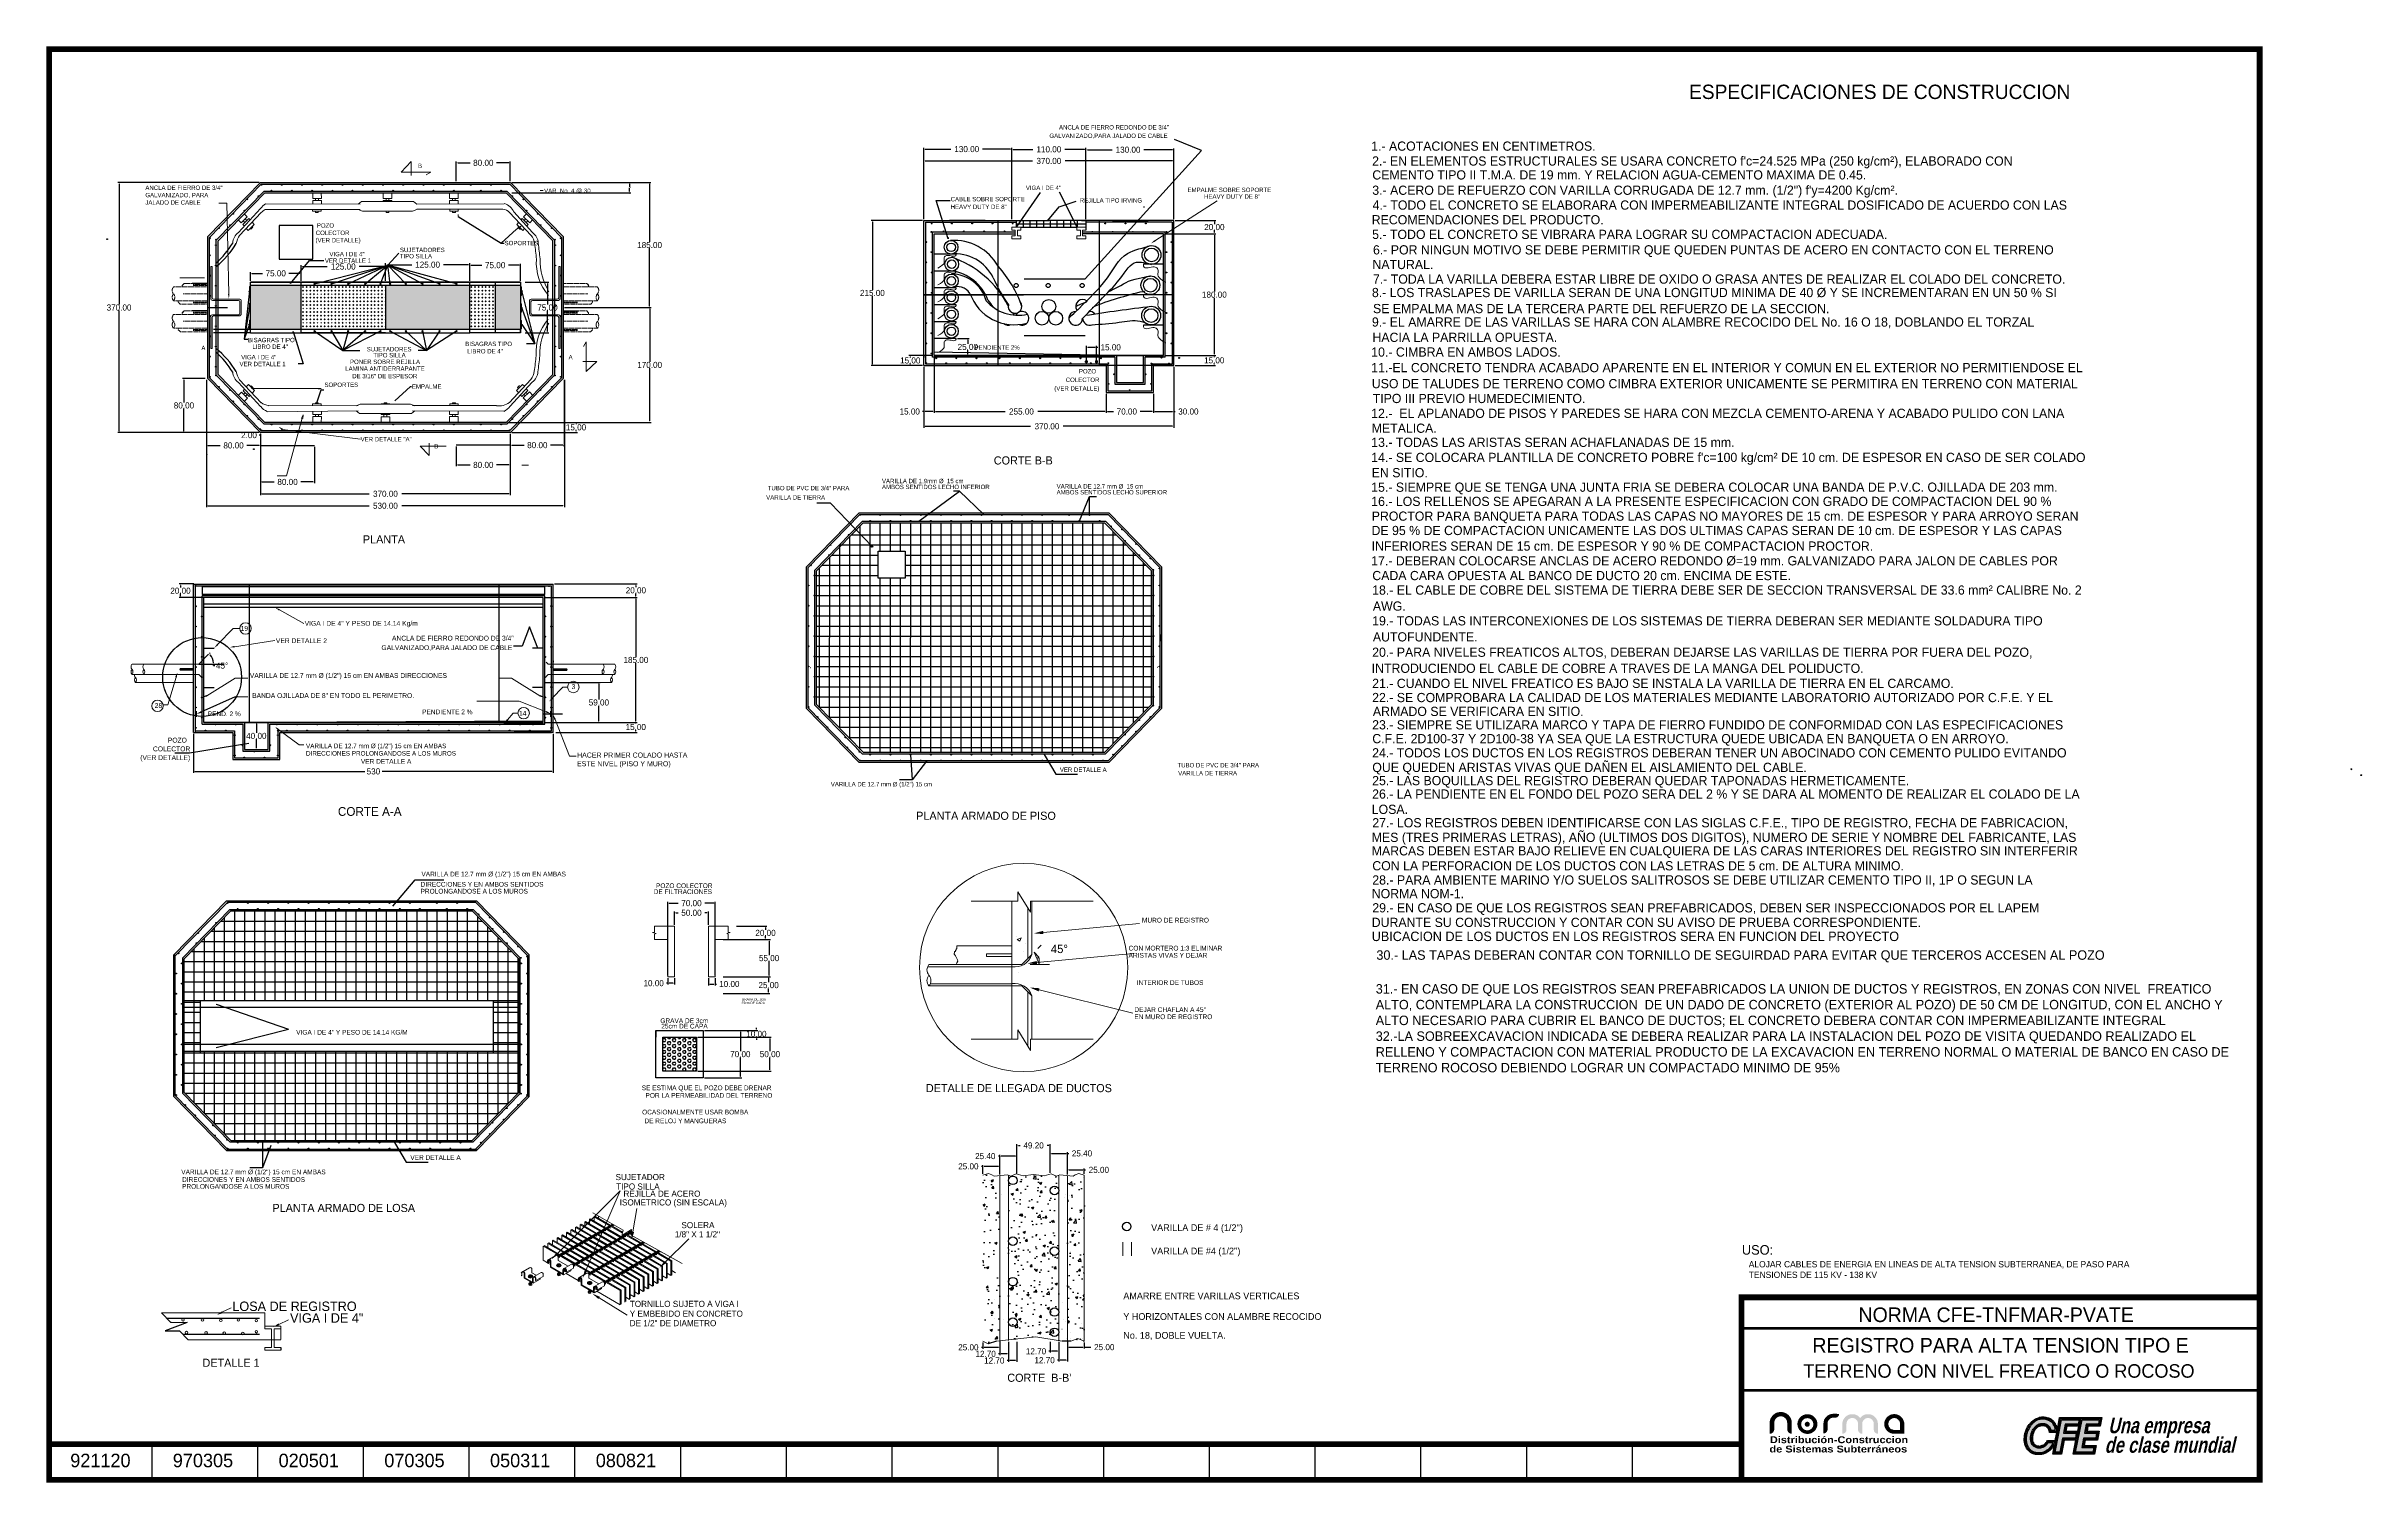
# Model space of a CAD drawing. Header units: centimetres. Extents: x 899 to 9389, y -5819 to 1299.
# Drawn here: x 3101 to 6530, y -4000 to -1873 of the extents above; entities that cross this region are included whole.
import ezdxf
from ezdxf.enums import TextEntityAlignment as Align

# ---------------------------------------------------------------- set-up
doc = ezdxf.new("R2010")
doc.units = ezdxf.units.CM
doc.header["$LTSCALE"] = 10
doc.header["$MEASUREMENT"] = 0
doc.linetypes.add('HIDDEN', pattern=[0.375, 0.25, -0.125])
doc.linetypes.add('HIDDEN2', pattern=[0.1875, 0.125, -0.0625])
doc.layers.get('0').update_dxf_attribs({"linetype": 'CONTINUOUS'})
doc.layers.get('DEFPOINTS').update_dxf_attribs({"color": 2, "linetype": 'CONTINUOUS'})
for name, color, linetype in [('CABLES Y VARILLAS', 7, 'CONTINUOUS'), ('CONCRETO', 7, 'CONTINUOUS'), ('DIM', 7, 'CONTINUOUS'), ('Ductos', 30, 'CONTINUOUS'), ('HERRAJE', 13, 'CONTINUOUS'), ('IND', 7, 'CONTINUOUS'), ('LAYER_1', 160, 'CONTINUOUS'), ('MARCO', 7, 'CONTINUOUS'), ('REGISTRO', 1, 'CONTINUOUS'), ('TEXTOS', 7, 'CONTINUOUS'), ('VARILLAS', 30, 'CONTINUOUS')]:
    doc.layers.add(name, color=color, linetype=linetype)
doc.layers.add('LOGO', color=7, linetype='CONTINUOUS', true_color=0x00a160)
doc.layers.add('VIGAS', color=7, linetype='CONTINUOUS', true_color=0x53dfa5)
doc.styles.get("Standard").update_dxf_attribs({"font": ''})
doc.styles.add('Zurich', font='')
doc.styles.get('Standard').set_extended_font_data('Zurich Ex BT')
doc.styles.get('Zurich').set_extended_font_data('Zurich Ex BT')
doc.dimstyles.new('AR-1', dxfattribs={"dimscale": 40, "dimtxt": 0.05, "dimasz": 0.04, "dimexe": 0.06, "dimexo": 0.05, "dimgap": 0.01, "dimtad": 0, "dimtih": 1, "dimtoh": 1, "dimzin": 0, "dimdsep": 46, "dimtxsty": 'Zurich', "dimblk": 'CLOSEDBLANK', "dimcen": 0, "dimclre": 256, "dimclrt": 256, "dimadec": 0, "dimazin": 0, "dimtfac": 1, "dimtofl": 0, "dimtmove": 2, "dimatfit": 3, "dimldrblk": 'CLOSEDBLANK', "dimfxl": 0, "dimtolj": 1, "dimtzin": 0, "dimarcsym": 0})
doc.dimstyles.get("Standard").update_dxf_attribs({"dimtxt": 9, "dimasz": 2, "dimexe": 2, "dimexo": 2, "dimgap": 0.09, "dimtad": 0, "dimtih": 1, "dimtoh": 1, "dimzin": 0, "dimdsep": 46, "dimtxsty": 'Standard', "dimcen": 0.09, "dimadec": 0, "dimazin": 0, "dimtfac": 1, "dimtofl": 0, "dimtmove": 0, "dimatfit": 3, "dimfxl": 0, "dimtolj": 1, "dimtzin": 0, "dimarcsym": 0})
pattern_1 = [(45, (1571.258, -1911.878), (4e-16, 5.303301), [1.875, -5.625]), (135, (1572.584, -1911.878), (-5.303301, 4e-16), [1.875, -5.625])]

msp = doc.modelspace()

# ---------------------------------------------------------------- texts
at = {"lineweight": 5, "style": 'Zurich'}
for s, height, p in [('MURO DE REGISTRO', 7.03536, (4723.458, -3167.038)), ('ARISTAS VIVAS Y DEJAR', 7.03536, (4703.7, -3219.067)), ('CON MORTERO 1:3 ELIMINAR', 7.03536, (4703.7, -3208.459)), ('INTERIOR DE TUBOS', 7.03536, (4715.814, -3259.486)), ('DEJAR CHAFLAN A 45°', 7.03536, (4712.21, -3299.499)), ('EN MURO DE REGISTRO', 7.03536, (4712.21, -3310.106)), ('DETALLE DE LLEGADA DE DUCTOS', 12, (4403.457, -3415.741))]:
    msp.add_text(s, height=height, dxfattribs=at).set_placement(p, align=Align.MIDDLE_LEFT)
for s, height, p in [('TORNILLO SUJETO A VIGA I', 9.02278, (3964.859, -3739.798)), ('Y EMBEBIDO EN CONCRETO', 9.02278, (3964.798, -3754.305)), ('DE 1/2" DE DIAMETRO', 9.02278, (3964.736, -3768.342)), ('DETALLE 1', 11.9653, (3331.969, -3828.509))]:
    msp.add_text(s, height=height, dxfattribs=at).set_placement(p)
at = {"lineweight": 5, "char_height": 14, "attachment_point": 4, "style": 'Zurich'}
for s, insert in [('LOSA DE REGISTRO', (3376.132, -3738.962)), ('VIGA I DE 4"', (3461.603, -3756.275))]:
    msp.add_mtext(s, dxfattribs=dict(at, insert=insert))
at = {"layer": 'CABLES Y VARILLAS', "style": 'Zurich'}
for s, height, p in [('1.- ACOTACIONES EN CENTIMETROS.', 13.63917, (5063.117, -2027.568)), ("2.- EN ELEMENTOS ESTRUCTURALES SE USARA CONCRETO f'c=24.525 MPa (250 kg/cm²), ELABORADO CON ", 13.63917, (5064.516, -2049.558)), ('CEMENTO TIPO II T.M.A. DE 19 mm. Y RELACION AGUA-CEMENTO MAXIMA DE 0.45.', 13.63917, (5064.708, -2070.165)), ('3.- ACERO DE REFUERZO CON VARILLA CORRUGADA DE 12.7 mm. (1/2") f\'y=4200 Kg/cm².', 13.63917, (5064.693, -2092.86)), ('RECOMENDACIONES DEL PRODUCTO.', 13.63917, (5063.85, -2136.62)), ('4.- TODO EL CONCRETO SE ELABORARA CON IMPERMEABILIZANTE INTEGRAL DOSIFICADO DE ACUERDO CON LAS ', 13.63917, (5065.093, -2114.85)), ('5.- TODO EL CONCRETO SE VIBRARA PARA LOGRAR SU COMPACTACION ADECUADA.', 13.63917, (5064.501, -2158.267)), ('NATURAL.', 13.6392, (5064.943, -2202.829)), ('6.- POR NINGUN MOTIVO SE DEBE PERMITIR QUE QUEDEN PUNTAS DE ACERO EN CONTACTO CON EL TERRENO ', 13.63917, (5065.756, -2181.174)), ('7.- TODA LA VARILLA DEBERA ESTAR LIBRE DE OXIDO O GRASA ANTES DE REALIZAR EL COLADO DEL CONCRETO.', 13.63917, (5065.638, -2224.476)), ('8.- LOS TRASLAPES DE VARILLA SERAN DE UNA LONGITUD MINIMA DE 40 Ø Y SE INCREMENTARAN EN UN 50 % SI ', 13.63917, (5064.166, -2244.37)), ('SE EMPALMA MAS DE LA TERCERA PARTE DEL REFUERZO DE LA SECCION.', 13.63917, (5065.712, -2268.122)), ('9.- EL AMARRE DE LAS VARILLAS SE HARA CON ALAMBRE RECOCIDO DEL No. 16 O 18, DOBLANDO EL TORZAL ', 13.63917, (5064.166, -2288.016)), ('HACIA LA PARRILLA OPUESTA.', 13.63917, (5064.898, -2310.719)), ('10.- CIMBRA EN AMBOS LADOS.', 13.63917, (5063.117, -2332.48)), ('11.-EL CONCRETO TENDRA ACABADO APARENTE EN EL INTERIOR Y COMUN EN EL EXTERIOR NO PERMITIENDOSE EL ', 13.63917, (5063.117, -2355.518)), ('USO DE TALUDES DE TERRENO COMO CIMBRA EXTERIOR UNICAMENTE SE PERMITIRA EN TERRENO CON MATERIAL ', 13.63917, (5063.953, -2379.269)), ('TIPO III PREVIO HUMEDECIMIENTO.', 13.63917, (5065.3, -2401.268)), ('12.-  EL APLANADO DE PISOS Y PAREDES SE HARA CON MEZCLA CEMENTO-ARENA Y ACABADO PULIDO CON LANA ', 13.63917, (5063.117, -2423.258)), ('METALICA.', 13.6392, (5063.865, -2445.294)), ('13.- TODAS LAS ARISTAS SERAN ACHAFLANADAS DE 15 mm.', 13.63917, (5063.117, -2466.184)), ("14.- SE COLOCARA PLANTILLA DE CONCRETO POBRE f'c=100 kg/cm² DE 10 cm. DE ESPESOR EN CASO DE SER COLADO ", 13.639171, (5063.117, -2488.55)), ('EN SITIO.', 13.6392, (5063.85, -2511.143)), ('15.- SIEMPRE QUE SE TENGA UNA JUNTA FRIA SE DEBERA COLOCAR UNA BANDA DE P.V.C. OJILLADA DE 203 mm.', 13.63917, (5063.117, -2532.619)), ('16.- LOS RELLENOS SE APEGARAN A LA PRESENTE ESPECIFICACION CON GRADO DE COMPACTACION DEL 90 % ', 13.63917, (5063.117, -2553.671)), ('PROCTOR PARA BANQUETA PARA TODAS LAS CAPAS NO MAYORES DE 15 cm. DE ESPESOR Y PARA ARROYO SERAN ', 13.63917, (5063.85, -2575.517)), ('DE 95 % DE COMPACTACION UNICAMENTE LAS DOS ULTIMAS CAPAS SERAN DE 10 cm. DE ESPESOR Y LAS CAPAS ', 13.63917, (5063.561, -2596.753)), ('INFERIORES SERAN DE 15 cm. DE ESPESOR Y 90 % DE COMPACTACION PROCTOR.', 13.63917, (5063.798, -2619.876)), ('17.- DEBERAN COLOCARSE ANCLAS DE ACERO REDONDO Ø=19 mm. GALVANIZADO PARA JALON DE CABLES POR ', 13.63917, (5063.117, -2641.675)), ('CADA CARA OPUESTA AL BANCO DE DUCTO 20 cm. ENCIMA DE ESTE.', 13.63917, (5064.708, -2663.521)), ('18.- EL CABLE DE COBRE DEL SISTEMA DE TIERRA DEBE SER DE SECCION TRANSVERSAL DE 33.6 mm² CALIBRE No. 2 ', 13.639171, (5064.516, -2684.989)), ('AWG.', 13.6392, (5065.559, -2708.74)), ('AUTOFUNDENTE.', 13.63917, (5065.559, -2754.291)), ('19.- TODAS LAS INTERCONEXIONES DE LOS SISTEMAS DE TIERRA DEBERAN SER MEDIANTE SOLDADURA TIPO ', 13.63917, (5064.516, -2730.539)), ('20.- PARA NIVELES FREATICOS ALTOS, DEBERAN DEJARSE LAS VARILLAS DE TIERRA POR FUERA DEL POZO, ', 13.63917, (5064.516, -2777.043)), ('21.- CUANDO EL NIVEL FREATICO ES BAJO SE INSTALA LA VARILLA DE TIERRA EN EL CARCAMO.', 13.63917, (5064.516, -2823.184)), ('INTRODUCIENDO EL CABLE DE COBRE A TRAVES DE LA MANGA DEL POLIDUCTO.', 13.63917, (5063.798, -2800.794)), ('22.- SE COMPROBARA LA CALIDAD DE LOS MATERIALES MEDIANTE LABORATORIO AUTORIZADO POR C.F.E. Y EL ', 13.63917, (5064.516, -2844.164)), ('23.- SIEMPRE SE UTILIZARA MARCO Y TAPA DE FIERRO FUNDIDO DE CONFORMIDAD CON LAS ESPECIFICACIONES ', 13.63917, (5064.516, -2884.552)), ('ARMADO SE VERIFICARA EN SITIO.', 13.63917, (5065.559, -2864.657)), ('24.- TODOS LOS DUCTOS EN LOS REGISTROS DEBERAN TENER UN ABOCINADO CON CEMENTO PULIDO EVITANDO ', 13.63917, (5064.516, -2926.025)), ('C.F.E. 2D100-37 Y 2D100-38 YA SEA QUE LA ESTRUCTURA QUEDE UBICADA EN BANQUETA O EN ARROYO.', 13.63917, (5064.708, -2905.045)), ('QUE QUEDEN ARISTAS VIVAS QUE DAÑEN EL AISLAMIENTO DEL CABLE.', 13.63917, (5064.723, -2947.604)), ('25.- LAS BOQUILLAS DEL REGISTRO DEBERAN QUEDAR TAPONADAS HERMETICAMENTE.', 13.63917, (5064.516, -2967.155)), ('26.- LA PENDIENTE EN EL FONDO DEL POZO SERA DEL 2 % Y SE DARA AL MOMENTO DE REALIZAR EL COLADO DE LA ', 13.639171, (5064.516, -2987.049)), ('LOSA.', 13.6392, (5063.85, -3009.715)), ('27.- LOS REGISTROS DEBEN IDENTIFICARSE CON LAS SIGLAS C.F.E., TIPO DE REGISTRO, FECHA DE FABRICACION, ', 13.639171, (5064.693, -3029.609)), ('MES (TRES PRIMERAS LETRAS), AÑO (ULTIMOS DOS DIGITOS), NUMERO DE SERIE Y NOMBRE DEL FABRICANTE, LAS ', 13.63917, (5063.865, -3051.188)), ('MARCAS DEBEN ESTAR BAJO RELIEVE EN CUALQUIERA DE LAS CARAS INTERIORES DEL REGISTRO SIN INTERFERIR ', 13.63917, (5063.865, -3071.166)), ('CON LA PERFORACION DE LOS DUCTOS CON LAS LETRAS DE 5 cm. DE ALTURA MINIMO.', 13.63917, (5064.708, -3093.317)), ('NORMA NOM-1.', 13.63917, (5063.894, -3134.562)), ('28.- PARA AMBIENTE MARINO Y/O SUELOS SALITROSOS SE DEBE UTILIZAR CEMENTO TIPO II, 1P O SEGUN LA ', 13.63917, (5064.693, -3114.297)), ('29.- EN CASO DE QUE LOS REGISTROS SEAN PREFABRICADOS, DEBEN SER INSPECCIONADOS POR EL LAPEM ', 13.63917, (5064.693, -3155.542)), ('DURANTE SU CONSTRUCCION Y CONTAR CON SU AVISO DE PRUEBA CORRESPONDIENTE.', 13.63917, (5063.85, -3177.121))]:
    msp.add_text(s, height=height, dxfattribs=at).set_placement(p)
at = {"layer": 'CABLES Y VARILLAS'}
msp.add_text('UBICACION DE LOS DUCTOS EN LOS REGISTROS SERA EN FUNCION DEL PROYECTO ', height=14, dxfattribs=at).set_placement((5063.817, -3198.003))
at = {"layer": 'DIM', "insert": (4364.271, -2963.776), "char_height": 9, "width": 1.2, "attachment_point": 9}
msp.add_mtext('\\A1;', dxfattribs=at)
at = {"layer": 'DIM', "lineweight": 5, "insert": (4601.212, -3209.649), "char_height": 12.4813, "attachment_point": 5, "style": 'Zurich'}
msp.add_mtext('\\A1;45°', dxfattribs=at)
at = {"layer": 'TEXTOS'}
for s, height, p in [('ESPECIFICACIONES DE CONSTRUCCION', 21.23594, (5533.88, -1950.954)), ('VAR. No. 4 @ 30', 6.5, (3837.916, -2090.088))]:
    msp.add_text(s, height=height, dxfattribs=at).set_placement(p)
at = {"layer": 'TEXTOS', "lineweight": 5}
for s, height, p in [('GALVANIZADO,PARA JALADO DE CABLE', 6.5, (4761.495, -2005.427)), ('ANCLA DE FIERRO REDONDO DE 3/4"', 6.5, (4763.456, -1992.884)), ('GALVANIZADO,PARA JALADO DE CABLE', 7.2, (3790.906, -2763.455)), ('ANCLA DE FIERRO REDONDO DE 3/4"', 7.2, (3792.906, -2749.455)), ('28', 7.2, (3272.269, -2849.13))]:
    msp.add_text(s, height=height, dxfattribs=at).set_placement(p, align=Align.MIDDLE_RIGHT)
for s, height, p in [('B', 6.5, (3651.164, -2053.2)), ('VIGA I DE 4"', 6.5, (4551.492, -2085.722)), ('EMPALME SOBRE SOPORTE', 6.5, (4790.91, -2088.77)), ('HEAVY DUTY DE 8"', 6.5, (4815.499, -2098.616)), ('CABLE SOBRE SOPORTE', 6.5, (4440.131, -2102.466)), ('HEAVY DUTY DE 8"', 6.5, (4440.131, -2113.869)), ('REJILLA TIPO IRVING', 6.5, (4631.338, -2104.337)), ('(VER DETALLE)', 6.5, (3499.37, -2163.308)), ('COLECTOR', 6.5, (3499.694, -2152.404)), ('POZO', 6.5, (3501.302, -2141.499)), ('VER DETALLE 1', 6.5, (3513.207, -2193.548)), ('VIGA I DE 4" ', 6.5, (3519.944, -2183.865)), ('TIPO SILLA', 6.5, (3624.098, -2186.917)), ('SUJETADORES ', 6.5, (3624.395, -2177.729)), ('SOPORTES', 6.5, (3779.409, -2167.556)), ('A', 6.5, (3330.251, -2322.905)), ('VIGA I DE 4" ', 6.5, (3389.224, -2336.536)), ('BISAGRAS TIPO ', 6.5, (3399.211, -2311.169)), ('LIBRO DE 4"', 6.5, (3405.795, -2320.994)), ('BISAGRAS TIPO ', 6.5, (3721.139, -2316.904)), ('LIBRO DE 4"', 6.5, (3724.198, -2327.704)), ('A', 6.5, (3874.195, -2336.531)), ('PENDIENTE 2%', 6.5, (4475.625, -2322.195)), ('VER DETALLE 1', 6.5, (3386.756, -2346.627)), ('SOPORTES', 6.5, (3512.631, -2377.413)), ('EMPALME', 6.5, (3642.117, -2380.06)), ('B', 6.5, (3675.111, -2468.366)), ('CORTE B-B', 12, (4504.045, -2492.212)), ('AMBOS SENTIDOS LECHO INFERIOR', 6.5, (4338.408, -2528.687)), ('VARILLA DE 1.9mm %%C  15 cm ', 6.5, (4338.408, -2519.92)), ('AMBOS SENTIDOS LECHO SUPERIOR', 6.5, (4597.121, -2536.56)), ('VARILLA DE 12.7 mm %%C  15 cm ', 6.5, (4597.121, -2527.794)), ('PLANTA', 12, (3569.495, -2609.122)), ('VARILLA DE 12.7 mm %%C (1/2") 15 cm EN AMBAS DIRECCIONES', 7.2, (3402.069, -2808.333)), ('BANDA OJILLADA DE 8" EN TODO EL PERIMETRO.', 7.2, (3405.426, -2838.058)), ('PEND. 2 %', 7, (3339.743, -2864.916)), ('PENDIENTE 2 %', 7, (3657.228, -2862.094)), ('VARILLA DE 12.7 mm %%C (1/2") 15 cm EN AMBAS ', 6.8, (3485.202, -2912.378)), ('DIRECCIONES PROLONGANDOSE A LOS MUROS', 6.8, (3485.202, -2923.388)), ('VER DETALLE A', 7, (3566.566, -2935.368)), ('HACER PRIMER COLADO HASTA', 7.5, (3886.765, -2926.285)), ('ESTE NIVEL (PISO Y MURO)', 7.5, (3886.765, -2939.142)), ('VARILLA DE 12.7 mm %%C (1/2") 15 cm ', 6.5, (4262.591, -2968.951)), ('CORTE A-A', 12.9534, (3532.486, -3012.556)), ('PLANTA ARMADO DE PISO', 12, (4389.043, -3018.437)), ('DIRECCIONES Y EN AMBOS SENTIDOS ', 7, (3654.957, -3117.414)), ('PROLONGANDOSE A LOS MUROS', 7, (3654.957, -3127.642)), ('VARILLA DE 12.7 mm %%C (1/2") 15 cm EN AMBAS ', 7, (3656.233, -3102.235)), ('POZO COLECTOR', 7, (4003.652, -3119.548)), ('DE FILTRACIONES', 7, (4000.226, -3128.358)), ('25cm DE CAPA', 3.52361, (4130.318, -3291.356)), ('GRAVA DE 3cm', 3.52361, (4130.665, -3286.133)), ('GRAVA DE 3cm', 7, (4010.097, -3319.476)), ('25cm DE CAPA', 7, (4011.508, -3327.471)), ('VIGA I DE 4" Y PESO DE 14.14 KG/M', 7, (3470.733, -3336.579)), ('SE ESTIMA QUE EL POZO DEBE DRENAR', 7, (3982.542, -3418.872)), ('POR LA PERMEABILIDAD DEL TERRENO', 7, (3988.147, -3430.078)), ('OCASIONALMENTE USAR BOMBA', 7, (3983.113, -3454.713)), ('DE RELOJ Y MANGUERAS', 7, (3986.484, -3467.775)), ('VARILLA DE 12.7 mm %%C (1/2") 15 cm EN AMBAS ', 7, (3300.466, -3543.392)), ('DIRECCIONES Y EN AMBOS SENTIDOS ', 7, (3301.698, -3554.569)), ('PROLONGANDOSE A LOS MUROS', 7, (3301.698, -3564.797)), ('SUJETADOR', 9.0228, (3943.767, -3552.006)), ('TIPO SILLA', 9.0228, (3944.647, -3565.996)), ('PLANTA ARMADO DE LOSA', 12, (3435.462, -3599.254)), ('ISOMETRICO (SIN ESCALA)', 9.02278, (3949.909, -3589.554)), ('REJILLA DE ACERO', 9.02278, (3955.478, -3576.548)), ('1/8" X 1 1/2"', 9.02278, (4031.518, -3636.799)), ('SOLERA ', 9.0228, (4041.345, -3623.153)), ("VARILLA DE # 4 (1/2'')", 10, (4737.152, -3627.441)), ("VARILLA DE #4 (1/2'')", 10, (4737.152, -3662)), ('AMARRE ENTRE VARILLAS VERTICALES', 10, (4695.919, -3728.461)), ('Y HORIZONTALES CON ALAMBRE RECOCIDO', 10, (4695.919, -3759.033)), ('No. 18, DOBLE VUELTA.', 10, (4695.919, -3786.946))]:
    msp.add_text(s, height=height, dxfattribs=at).set_placement(p)
for s, height, p in [('ANCLA DE FIERRO DE 3/4"', 6.5, (3247.267, -2082.344)), ('GALVANIZADO, PARA', 6.5, (3247.267, -2093.253)), ('JALADO DE CABLE', 6.5, (3247.267, -2104.171)), ('VER DETALLE "A"', 6.5, (3566.121, -2454.781)), ('VARILLA DE TIERRA', 6.5, (4166.859, -2540.971)), ('TUBO DE PVC DE 3/4" PARA', 6.5, (4169.204, -2527.181)), ('19', 7.2, (3388.383, -2734.994)), ('VIGA I DE 4" Y PESO DE 14.14 Kg/m', 7.2, (3483.266, -2727.472)), ('VER DETALLE 2', 7.2, (3440.589, -2753.183)), ('3', 7.2, (3878.669, -2821.171)), ('14', 7.2, (3800.623, -2860.655)), ('VER DETALLE A', 6.5, (4601.892, -2944.205)), ('TUBO DE PVC DE 3/4" PARA', 6.5, (4776.101, -2937.513)), ('VARILLA DE TIERRA', 6.5, (4777.139, -2949.318)), ('VER DETALLE A', 7, (3639.767, -3518.646))]:
    msp.add_text(s, height=height, dxfattribs=at).set_placement(p, align=Align.MIDDLE_LEFT)
for s, height, p in [('SUJETADORES ', 6.5, (3609.597, -2324.656)), ('TIPO SILLA', 6.5, (3608.932, -2333.585)), (' LAMINA ANTIDERRAPANTE', 6.5, (3600.998, -2353.485)), ('PONER SOBRE REJILLA', 6.5, (3602.317, -2343.43)), ('DE 3/16" DE ESPESOR', 6.5, (3601.887, -2364.588)), ("CORTE  B-B'", 12, (4571.456, -3850.696))]:
    msp.add_text(s, height=height, dxfattribs=at).set_placement(p, align=Align.CENTER)
for s, height, p in [('COLECTOR', 6.5, (4660.475, -2370.053)), ('POZO', 6.5, (4655.571, -2357.35)), ('(VER DETALLE)', 6.5, (4660.475, -2382.757)), ('COLECTOR', 7.2, (3313.773, -2916.993)), ('POZO', 7.2, (3308.773, -2904.04)), ('(VER DETALLE)', 7.2, (3313.773, -2929.945))]:
    msp.add_text(s, height=height, dxfattribs=at).set_placement(p, align=Align.RIGHT)
at = {"layer": 'TEXTOS'}
for s, height, p in [('NORMA CFE-TNFMAR-PVATE', 21.6203, (5988.818, -3762.22)), ('REGISTRO PARA ALTA TENSION TIPO E', 21.6203, (5995.332, -3807.392)), ('TERRENO CON NIVEL FREATICO O ROCOSO', 20, (5992.908, -3844.631)), ('080821', 20.0188, (3959.153, -3977.168))]:
    msp.add_text(s, height=height, dxfattribs=at).set_placement(p, align=Align.CENTER)
at = {"layer": 'TEXTOS', "insert": (3964.412, -2082.317), "char_height": 1.2, "attachment_point": 5}
msp.add_mtext('\\A1;15.00', dxfattribs=at)
at = {"layer": 'TEXTOS', "attachment_point": 1}
for s, insert, char_height, width in [('30.- LAS TAPAS DEBERAN CONTAR CON TORNILLO DE SEGUIRDAD PARA EVITAR QUE TERCEROS ACCESEN AL POZO ', (5070.782, -3211.694), 14, 1278.43338), ('31.- EN CASO DE QUE LOS REGISTROS SEAN PREFABRICADOS LA UNION DE DUCTOS Y REGISTROS, EN ZONAS CON NIVEL  FREATICO ALTO, CONTEMPLARA LA CONSTRUCCION  DE UN DADO DE CONCRETO (EXTERIOR AL POZO) DE 50 CM DE LONGITUD, CON EL ANCHO Y ALTO NECESARIO PARA CUBRIR EL BANCO DE DUCTOS; EL CONCRETO DEBERA CONTAR CON IMPERMEABILIZANTE INTEGRAL \\P32.-LA SOBREEXCAVACION INDICADA SE DEBERA REALIZAR PARA LA INSTALACION DEL POZO DE VISITA QUEDANDO REALIZADO EL RELLENO Y COMPACTACION CON MATERIAL PRODUCTO DE LA EXCAVACION EN TERRENO NORMAL O MATERIAL DE BANCO EN CASO DE TERRENO ROCOSO DEBIENDO LOGRAR UN COMPACTADO MINIMO DE 95%', (5069.804, -3261.767), 14, 1278.43338), ('\\pl2.776;{\\H1.513x;USO:\\H0.6609x;\\P\\pl12.95;ALOJAR CABLES DE ENERGIA EN LINEAS DE ALTA TENSION SUBTERRANEA, DE PASO PARA TENSIONES DE 115 KV - 138 KV}', (5609.378, -3648.244), 9.368798, 641.01885)]:
    msp.add_mtext(s, dxfattribs=dict(at, insert=insert, char_height=char_height, width=width))

# ---------------------------------------------------------------- blocks, each defined once
blk = doc.blocks.new('_ClosedBlank')
at = {"color": 0, "linetype": 'ByBlock', "lineweight": -2}
for p, q in [((-1, 0.17), (0, 0)), ((-1, 0.17), (-1, -0.17)), ((0, 0), (-1, -0.17))]:
    blk.add_line(p, q, dxfattribs=at)
blk = doc.blocks.new('*D14')
at = {"layer": 'DEFPOINTS', "color": 0}
for p in [(3417.9, -2444.8), (3787.9, -2444.8), (3417.9, -2535.7)]:
    blk.add_point(p, dxfattribs=at)
at = {"layer": 'DIM', "color": 0, "lineweight": -2}
for p, q in [((3417.9, -2446.8), (3417.9, -2537.7)), ((3787.9, -2446.8), (3787.9, -2537.7)), ((3419.9, -2535.7), (3578.7, -2535.7)), ((3785.9, -2535.7), (3627.1, -2535.7))]:
    blk.add_line(p, q, dxfattribs=at)
at = {"layer": 'DIM', "color": 0}
for points in [[(3419.9, -2535.4), (3419.9, -2536), (3417.9, -2535.7)], [(3785.9, -2535.4), (3785.9, -2536), (3787.9, -2535.7)]]:
    blk.add_solid(points, dxfattribs=at)
at = {"layer": 'DIM', "color": 0, "insert": (3602.9, -2535.7), "char_height": 9, "attachment_point": 5}
blk.add_mtext('\\A1;370.00', dxfattribs=at)
blk = doc.blocks.new('*D15')
at = {"layer": 'DEFPOINTS', "color": 0}
for p in [(3337.9, -2364.8), (3867.9, -2364.8), (3337.9, -2553.4)]:
    blk.add_point(p, dxfattribs=at)
at = {"layer": 'DIM', "color": 0, "lineweight": -2}
for p, q in [((3337.9, -2366.8), (3337.9, -2555.4)), ((3867.9, -2366.8), (3867.9, -2555.4)), ((3339.9, -2553.4), (3578.7, -2553.4)), ((3865.9, -2553.4), (3627, -2553.4))]:
    blk.add_line(p, q, dxfattribs=at)
at = {"layer": 'DIM', "color": 0}
for points in [[(3339.9, -2553.1), (3339.9, -2553.8), (3337.9, -2553.4)], [(3865.9, -2553.1), (3865.9, -2553.8), (3867.9, -2553.4)]]:
    blk.add_solid(points, dxfattribs=at)
at = {"layer": 'DIM', "color": 0, "insert": (3602.9, -2553.4), "char_height": 9, "attachment_point": 5}
blk.add_mtext('\\A1;530.00', dxfattribs=at)
blk = doc.blocks.new('*D16')
at = {"layer": 'DEFPOINTS', "color": 0}
for p in [(3727.9, -2197.1), (3727.9, -2222.3), (3802.9, -2222.3)]:
    blk.add_point(p, dxfattribs=at)
at = {"layer": 'DIM', "color": 0, "lineweight": -2}
for p, q in [((3727.9, -2220.3), (3727.9, -2195.1)), ((3729.9, -2197.1), (3745.8, -2197.1)), ((3800.9, -2197.1), (3785, -2197.1)), ((3802.9, -2220.3), (3802.9, -2195.1))]:
    blk.add_line(p, q, dxfattribs=at)
at = {"layer": 'DIM', "color": 0}
for points in [[(3729.9, -2196.7), (3729.9, -2197.4), (3727.9, -2197.1)], [(3800.9, -2196.7), (3800.9, -2197.4), (3802.9, -2197.1)]]:
    blk.add_solid(points, dxfattribs=at)
at = {"layer": 'DIM', "color": 0, "insert": (3765.4, -2197.1), "char_height": 9, "attachment_point": 5}
blk.add_mtext('\\A1;75.00', dxfattribs=at)
blk = doc.blocks.new('*D17')
at = {"layer": 'DEFPOINTS', "color": 0}
for p in [(3602.9, -2196.3), (3602.9, -2222.3), (3727.9, -2222.3)]:
    blk.add_point(p, dxfattribs=at)
at = {"layer": 'DIM', "color": 0, "lineweight": -2}
for p, q in [((3602.9, -2220.3), (3602.9, -2194.3)), ((3727.9, -2220.3), (3727.9, -2194.3)), ((3604.9, -2196.3), (3641.8, -2196.3)), ((3725.9, -2196.3), (3689, -2196.3))]:
    blk.add_line(p, q, dxfattribs=at)
at = {"layer": 'DIM', "color": 0}
for points in [[(3604.9, -2196), (3604.9, -2196.6), (3602.9, -2196.3)], [(3725.9, -2196), (3725.9, -2196.6), (3727.9, -2196.3)]]:
    blk.add_solid(points, dxfattribs=at)
at = {"layer": 'DIM', "color": 0, "insert": (3665.4, -2196.3), "char_height": 9, "attachment_point": 5}
blk.add_mtext('\\A1;125.00', dxfattribs=at)
blk = doc.blocks.new('*D18')
at = {"layer": 'DEFPOINTS', "color": 0}
for p in [(3477.9, -2199.1), (3477.9, -2222.3), (3602.9, -2222.3)]:
    blk.add_point(p, dxfattribs=at)
at = {"layer": 'DIM', "color": 0, "lineweight": -2}
for p, q in [((3477.9, -2220.3), (3477.9, -2197.1)), ((3479.9, -2199.1), (3516.8, -2199.1)), ((3600.9, -2199.1), (3564, -2199.1)), ((3602.9, -2220.3), (3602.9, -2197.1))]:
    blk.add_line(p, q, dxfattribs=at)
at = {"layer": 'DIM', "color": 0}
for points in [[(3479.9, -2198.8), (3479.9, -2199.4), (3477.9, -2199.1)], [(3600.9, -2198.8), (3600.9, -2199.4), (3602.9, -2199.1)]]:
    blk.add_solid(points, dxfattribs=at)
at = {"layer": 'DIM', "color": 0, "insert": (3540.4, -2199.1), "char_height": 9, "attachment_point": 5}
blk.add_mtext('\\A1;125.00', dxfattribs=at)
blk = doc.blocks.new('*D19')
at = {"layer": 'DEFPOINTS', "color": 0}
for p in [(3402.9, -2209.2), (3402.9, -2222.3), (3477.9, -2222.3)]:
    blk.add_point(p, dxfattribs=at)
at = {"layer": 'DIM', "color": 0, "lineweight": -2}
for p, q in [((3402.9, -2220.3), (3402.9, -2207.2)), ((3404.9, -2209.2), (3420.8, -2209.2)), ((3475.9, -2209.2), (3460, -2209.2)), ((3477.9, -2220.3), (3477.9, -2207.2))]:
    blk.add_line(p, q, dxfattribs=at)
at = {"layer": 'DIM', "color": 0}
for points in [[(3404.9, -2208.9), (3404.9, -2209.6), (3402.9, -2209.2)], [(3475.9, -2208.9), (3475.9, -2209.6), (3477.9, -2209.2)]]:
    blk.add_solid(points, dxfattribs=at)
at = {"layer": 'DIM', "color": 0, "insert": (3440.4, -2209.2), "char_height": 9, "attachment_point": 5}
blk.add_mtext('\\A1;75.00', dxfattribs=at)
blk = doc.blocks.new('*D27')
at = {"layer": 'DEFPOINTS', "color": 0}
for p in [(3707.9, -2045.5), (3707.9, -2074.8), (3787.9, -2074.8)]:
    blk.add_point(p, dxfattribs=at)
at = {"layer": 'DIM', "color": 0, "lineweight": -2}
for p, q in [((3707.9, -2072.8), (3707.9, -2043.5)), ((3709.9, -2045.5), (3728.2, -2045.5)), ((3785.9, -2045.5), (3767.6, -2045.5)), ((3787.9, -2072.8), (3787.9, -2043.5))]:
    blk.add_line(p, q, dxfattribs=at)
at = {"layer": 'DIM', "color": 0}
for points in [[(3709.9, -2045.2), (3709.9, -2045.8), (3707.9, -2045.5)], [(3785.9, -2045.2), (3785.9, -2045.8), (3787.9, -2045.5)]]:
    blk.add_solid(points, dxfattribs=at)
at = {"layer": 'DIM', "color": 0, "insert": (3747.9, -2045.5), "char_height": 9, "attachment_point": 5}
blk.add_mtext('\\A1;80.00', dxfattribs=at)
blk = doc.blocks.new('*D28')
at = {"layer": 'DEFPOINTS', "color": 0}
for p in [(3867.9, -2364.8), (3787.9, -2444.8), (3787.9, -2463.6)]:
    blk.add_point(p, dxfattribs=at)
at = {"layer": 'DIM', "color": 0, "lineweight": -2}
for p, q in [((3867.9, -2366.8), (3867.9, -2465.6)), ((3787.9, -2446.8), (3787.9, -2465.6)), ((3789.9, -2463.6), (3808.2, -2463.6)), ((3865.9, -2463.6), (3847.6, -2463.6))]:
    blk.add_line(p, q, dxfattribs=at)
at = {"layer": 'DIM', "color": 0}
for points in [[(3789.9, -2463.2), (3789.9, -2463.9), (3787.9, -2463.6)], [(3865.9, -2463.2), (3865.9, -2463.9), (3867.9, -2463.6)]]:
    blk.add_solid(points, dxfattribs=at)
at = {"layer": 'DIM', "color": 0, "insert": (3827.9, -2463.6), "char_height": 9, "attachment_point": 5}
blk.add_mtext('\\A1;80.00', dxfattribs=at)
blk = doc.blocks.new('*D29')
at = {"layer": 'DEFPOINTS', "color": 0}
for p in [(3337.9, -2364.8), (3417.9, -2444.8), (3417.9, -2464)]:
    blk.add_point(p, dxfattribs=at)
at = {"layer": 'DIM', "color": 0, "lineweight": -2}
for p, q in [((3337.9, -2366.8), (3337.9, -2466)), ((3339.9, -2464), (3358.2, -2464)), ((3415.9, -2464), (3397.6, -2464)), ((3417.9, -2446.8), (3417.9, -2466))]:
    blk.add_line(p, q, dxfattribs=at)
at = {"layer": 'DIM', "color": 0}
for points in [[(3339.9, -2463.7), (3339.9, -2464.3), (3337.9, -2464)], [(3415.9, -2463.7), (3415.9, -2464.3), (3417.9, -2464)]]:
    blk.add_solid(points, dxfattribs=at)
at = {"layer": 'DIM', "color": 0, "insert": (3377.9, -2464), "char_height": 9, "attachment_point": 5}
blk.add_mtext('\\A1;80.00', dxfattribs=at)
blk = doc.blocks.new('*D30')
at = {"layer": 'DEFPOINTS', "color": 0}
for p in [(3337.9, -2364.8), (3304.5, -2444.8), (3417.9, -2444.8)]:
    blk.add_point(p, dxfattribs=at)
at = {"layer": 'DIM', "color": 0, "lineweight": -2}
for p, q in [((3335.9, -2364.8), (3302.5, -2364.8)), ((3304.5, -2366.8), (3304.5, -2400.2)), ((3304.5, -2442.8), (3304.5, -2409.5)), ((3415.9, -2444.8), (3302.5, -2444.8))]:
    blk.add_line(p, q, dxfattribs=at)
at = {"layer": 'DIM', "color": 0}
for points in [[(3304.1, -2366.8), (3304.8, -2366.8), (3304.5, -2364.8)], [(3304.1, -2442.8), (3304.8, -2442.8), (3304.5, -2444.8)]]:
    blk.add_solid(points, dxfattribs=at)
at = {"layer": 'DIM', "color": 0, "insert": (3304.5, -2404.8), "char_height": 9, "attachment_point": 5}
blk.add_mtext('\\A1;80.00', dxfattribs=at)
blk = doc.blocks.new('*D31')
at = {"layer": 'DEFPOINTS', "color": 0}
for p in [(3807.9, -2222.3), (3807.9, -2297.3), (3842.9, -2297.3)]:
    blk.add_point(p, dxfattribs=at)
at = {"layer": 'TEXTOS', "color": 0, "lineweight": -2}
for p, q in [((3809.9, -2222.3), (3844.9, -2222.3)), ((3842.9, -2224.3), (3842.9, -2255.2)), ((3809.9, -2297.3), (3844.9, -2297.3)), ((3842.9, -2295.3), (3842.9, -2264.5))]:
    blk.add_line(p, q, dxfattribs=at)
at = {"layer": 'TEXTOS', "color": 0}
for points in [[(3842.6, -2224.3), (3843.3, -2224.3), (3842.9, -2222.3)], [(3842.6, -2295.3), (3843.3, -2295.3), (3842.9, -2297.3)]]:
    blk.add_solid(points, dxfattribs=at)
at = {"layer": 'TEXTOS', "color": 0, "insert": (3842.9, -2259.8), "char_height": 9, "attachment_point": 5}
blk.add_mtext('\\A1;75.00', dxfattribs=at)
blk = doc.blocks.new('*D32')
at = {"layer": 'DEFPOINTS', "color": 0}
for p in [(3417.9, -2464), (3497.9, -2464), (3497.9, -2518.1)]:
    blk.add_point(p, dxfattribs=at)
at = {"layer": 'DIM', "color": 0, "lineweight": -2}
for p, q in [((3417.9, -2466), (3417.9, -2520.1)), ((3497.9, -2466), (3497.9, -2520.1)), ((3419.9, -2518.1), (3438.2, -2518.1)), ((3495.9, -2518.1), (3477.6, -2518.1))]:
    blk.add_line(p, q, dxfattribs=at)
at = {"layer": 'DIM', "color": 0}
for points in [[(3419.9, -2517.8), (3419.9, -2518.5), (3417.9, -2518.1)], [(3495.9, -2517.8), (3495.9, -2518.5), (3497.9, -2518.1)]]:
    blk.add_solid(points, dxfattribs=at)
at = {"layer": 'DIM', "color": 0, "insert": (3457.9, -2518.1), "char_height": 9, "attachment_point": 5}
blk.add_mtext('\\A1;80.00', dxfattribs=at)
blk = doc.blocks.new('*D33')
at = {"layer": 'DEFPOINTS', "color": 0}
for p in [(3707.9, -2463.6), (3787.9, -2463.6), (3787.9, -2492.9)]:
    blk.add_point(p, dxfattribs=at)
at = {"layer": 'DIM', "color": 0, "lineweight": -2}
for p, q in [((3707.9, -2465.6), (3707.9, -2494.9)), ((3787.9, -2465.6), (3787.9, -2494.9)), ((3709.9, -2492.9), (3728.2, -2492.9)), ((3785.9, -2492.9), (3767.6, -2492.9))]:
    blk.add_line(p, q, dxfattribs=at)
at = {"layer": 'DIM', "color": 0}
for points in [[(3709.9, -2492.6), (3709.9, -2493.3), (3707.9, -2492.9)], [(3785.9, -2492.6), (3785.9, -2493.3), (3787.9, -2492.9)]]:
    blk.add_solid(points, dxfattribs=at)
at = {"layer": 'DIM', "color": 0, "insert": (3747.9, -2492.9), "char_height": 9, "attachment_point": 5}
blk.add_mtext('\\A1;80.00', dxfattribs=at)
blk = doc.blocks.new('*D20')
at = {"layer": 'DEFPOINTS', "color": 0}
for p in [(3836.3, -2874.2), (3853.3, -2889.2), (3973.7, -2889.2)]:
    blk.add_point(p, dxfattribs=at)
at = {"layer": 'DIM', "color": 0, "lineweight": -2}
for p, q in [((3838.3, -2874.2), (3975.7, -2874.2)), ((3973.7, -2876.2), (3973.7, -2876.5)), ((3855.3, -2889.2), (3975.7, -2889.2)), ((3973.7, -2887.2), (3973.7, -2885.8))]:
    blk.add_line(p, q, dxfattribs=at)
at = {"layer": 'DIM', "color": 0}
for points in [[(3973.3, -2876.2), (3974, -2876.2), (3973.7, -2874.2)], [(3973.3, -2887.2), (3974, -2887.2), (3973.7, -2889.2)]]:
    blk.add_solid(points, dxfattribs=at)
at = {"layer": 'DIM', "color": 0, "insert": (3973.7, -2881.1), "char_height": 9, "attachment_point": 5}
blk.add_mtext('\\A1;15.00', dxfattribs=at)
blk = doc.blocks.new('*D21')
at = {"layer": 'DEFPOINTS', "color": 0}
for p in [(3836.3, -2815.2), (3836.3, -2874.2), (3919.1, -2874.2)]:
    blk.add_point(p, dxfattribs=at)
at = {"layer": 'DIM', "color": 0, "lineweight": -2}
for p, q in [((3838.3, -2815.2), (3921.1, -2815.2)), ((3919.1, -2817.2), (3919.1, -2840.1)), ((3838.3, -2874.2), (3921.1, -2874.2)), ((3919.1, -2872.2), (3919.1, -2849.4))]:
    blk.add_line(p, q, dxfattribs=at)
at = {"layer": 'DIM', "color": 0}
for points in [[(3918.8, -2817.2), (3919.4, -2817.2), (3919.1, -2815.2)], [(3918.8, -2872.2), (3919.4, -2872.2), (3919.1, -2874.2)]]:
    blk.add_solid(points, dxfattribs=at)
at = {"layer": 'DIM', "color": 0, "insert": (3919.1, -2844.7), "char_height": 9, "attachment_point": 5}
blk.add_mtext('\\A1;59.00', dxfattribs=at)
blk = doc.blocks.new('*D22')
at = {"layer": 'DEFPOINTS', "color": 0}
for p in [(3411.7, -2874.2), (3411.7, -2914.2), (3411.7, -2914.2)]:
    blk.add_point(p, dxfattribs=at)
at = {"layer": 'TEXTOS', "color": 0, "lineweight": -2}
for p, q in [((3411.7, -2876.2), (3411.7, -2889.6)), ((3411.7, -2912.2), (3411.7, -2898.9))]:
    blk.add_line(p, q, dxfattribs=at)
at = {"layer": 'TEXTOS', "color": 0}
for points in [[(3411.3, -2876.2), (3412, -2876.2), (3411.7, -2874.2)], [(3411.3, -2912.2), (3412, -2912.2), (3411.7, -2914.2)]]:
    blk.add_solid(points, dxfattribs=at)
at = {"layer": 'TEXTOS', "color": 0, "insert": (3411.7, -2894.2), "char_height": 9, "attachment_point": 5}
blk.add_mtext('\\A1;40.00', dxfattribs=at)
blk = doc.blocks.new('*D23')
at = {"layer": 'DEFPOINTS', "color": 0}
for p in [(4670.6, -2385.7), (4740.6, -2385.7), (4740.6, -2413.8)]:
    blk.add_point(p, dxfattribs=at)
at = {"layer": 'DIM', "color": 0, "lineweight": -2}
for p, q in [((4670.6, -2387.7), (4670.6, -2415.8)), ((4740.6, -2387.7), (4740.6, -2415.8)), ((4672.6, -2413.8), (4681.5, -2413.8)), ((4738.6, -2413.8), (4720.7, -2413.8))]:
    blk.add_line(p, q, dxfattribs=at)
at = {"layer": 'DIM', "color": 0}
for points in [[(4672.6, -2413.4), (4672.6, -2414.1), (4670.6, -2413.8)], [(4738.6, -2413.4), (4738.6, -2414.1), (4740.6, -2413.8)]]:
    blk.add_solid(points, dxfattribs=at)
at = {"layer": 'DIM', "color": 0, "insert": (4701.1, -2413.8), "char_height": 9, "attachment_point": 5}
blk.add_mtext('\\A1;70.00', dxfattribs=at)
blk = doc.blocks.new('*D24')
at = {"layer": 'DEFPOINTS', "color": 0}
for p in [(4770.6, -2345.7), (4740.6, -2385.7), (4740.6, -2413.8)]:
    blk.add_point(p, dxfattribs=at)
at = {"layer": 'DIM', "color": 0, "lineweight": -2}
for p, q in [((4770.6, -2347.7), (4770.6, -2415.8)), ((4740.6, -2387.7), (4740.6, -2415.8)), ((4742.6, -2413.8), (4768.6, -2413.8)), ((4770.6, -2413.8), (4772.6, -2413.8))]:
    blk.add_line(p, q, dxfattribs=at)
at = {"layer": 'DIM', "color": 0}
for points in [[(4742.6, -2413.4), (4742.6, -2414.1), (4740.6, -2413.8)], [(4768.6, -2413.4), (4768.6, -2414.1), (4770.6, -2413.8)]]:
    blk.add_solid(points, dxfattribs=at)
at = {"layer": 'DIM', "color": 0, "insert": (4792.3, -2413.8), "char_height": 9, "attachment_point": 5}
blk.add_mtext('\\A1;30.00', dxfattribs=at)
blk = doc.blocks.new('*D25')
at = {"layer": 'DEFPOINTS', "color": 0}
for p in [(4415.6, -2330.7), (4380.3, -2345.7), (4400.6, -2345.7)]:
    blk.add_point(p, dxfattribs=at)
at = {"layer": 'TEXTOS', "color": 0, "lineweight": -2}
for p, q in [((4413.6, -2330.7), (4378.3, -2330.7)), ((4398.6, -2345.7), (4378.3, -2345.7)), ((4380.3, -2332.7), (4380.3, -2333.6)), ((4380.3, -2343.7), (4380.3, -2342.9))]:
    blk.add_line(p, q, dxfattribs=at)
at = {"layer": 'TEXTOS', "color": 0}
for points in [[(4380, -2332.7), (4380.6, -2332.7), (4380.3, -2330.7)], [(4380, -2343.7), (4380.6, -2343.7), (4380.3, -2345.7)]]:
    blk.add_solid(points, dxfattribs=at)
at = {"layer": 'TEXTOS', "color": 0, "insert": (4380.3, -2338.2), "char_height": 9, "attachment_point": 5}
blk.add_mtext('\\A1;15.00', dxfattribs=at)
blk = doc.blocks.new('*D26')
at = {"layer": 'DEFPOINTS', "color": 0}
for p in [(4656.2, -2318.7), (4641.2, -2340), (4656.2, -2340)]:
    blk.add_point(p, dxfattribs=at)
at = {"layer": 'TEXTOS', "color": 0, "lineweight": -2}
for p, q in [((4641.2, -2338), (4641.2, -2316.7)), ((4643.2, -2318.7), (4654.2, -2318.7)), ((4656.2, -2338), (4656.2, -2316.7)), ((4656.2, -2318.7), (4658.2, -2318.7))]:
    blk.add_line(p, q, dxfattribs=at)
at = {"layer": 'TEXTOS', "color": 0}
for points in [[(4643.2, -2318.3), (4643.2, -2319), (4641.2, -2318.7)], [(4654.2, -2318.3), (4654.2, -2319), (4656.2, -2318.7)]]:
    blk.add_solid(points, dxfattribs=at)
at = {"layer": 'TEXTOS', "color": 0, "insert": (4677.2, -2318.7), "char_height": 9, "attachment_point": 5}
blk.add_mtext('\\A1;15.00', dxfattribs=at)
blk = doc.blocks.new('*D4')
at = {"layer": 'DEFPOINTS', "color": 0}
for p in [(4120.8, -3175.9), (4120.8, -3195.9), (4165.9, -3195.9)]:
    blk.add_point(p, dxfattribs=at)
at = {"layer": 'DIM', "color": 0, "lineweight": -2}
for p, q in [((4122.8, -3175.9), (4167.9, -3175.9)), ((4165.9, -3177.9), (4165.9, -3181.2)), ((4122.8, -3195.9), (4167.9, -3195.9)), ((4165.9, -3193.9), (4165.9, -3190.5))]:
    blk.add_line(p, q, dxfattribs=at)
at = {"layer": 'DIM', "color": 0}
for points in [[(4165.6, -3177.9), (4166.3, -3177.9), (4165.9, -3175.9)], [(4165.6, -3193.9), (4166.3, -3193.9), (4165.9, -3195.9)]]:
    blk.add_solid(points, dxfattribs=at)
at = {"layer": 'DIM', "color": 0, "insert": (4165.9, -3185.9), "char_height": 9, "attachment_point": 5}
blk.add_mtext('\\A1;20.00', dxfattribs=at)
blk = doc.blocks.new('*D5')
at = {"layer": 'DEFPOINTS', "color": 0}
for p in [(4101.2, -3195.9), (4101.2, -3250.8), (4171.2, -3250.8)]:
    blk.add_point(p, dxfattribs=at)
at = {"layer": 'DIM', "color": 0, "lineweight": -2}
for p, q in [((4103.2, -3195.9), (4173.2, -3195.9)), ((4171.2, -3197.9), (4171.2, -3218.7)), ((4103.2, -3250.8), (4173.2, -3250.8)), ((4171.2, -3248.8), (4171.2, -3228))]:
    blk.add_line(p, q, dxfattribs=at)
at = {"layer": 'DIM', "color": 0}
for points in [[(4170.8, -3197.9), (4171.5, -3197.9), (4171.2, -3195.9)], [(4170.8, -3248.8), (4171.5, -3248.8), (4171.2, -3250.8)]]:
    blk.add_solid(points, dxfattribs=at)
at = {"layer": 'DIM', "color": 0, "insert": (4171.2, -3223.3), "char_height": 9, "attachment_point": 5}
blk.add_mtext('\\A1;55.00', dxfattribs=at)
blk = doc.blocks.new('*D6')
at = {"layer": 'DEFPOINTS', "color": 0}
for p in [(4101.2, -3250.8), (4101.2, -3275.8), (4170.5, -3275.8)]:
    blk.add_point(p, dxfattribs=at)
at = {"layer": 'DIM', "color": 0, "lineweight": -2}
for p, q in [((4103.2, -3250.8), (4172.5, -3250.8)), ((4170.5, -3252.8), (4170.5, -3258.7)), ((4103.2, -3275.8), (4172.5, -3275.8)), ((4170.5, -3273.8), (4170.5, -3268))]:
    blk.add_line(p, q, dxfattribs=at)
at = {"layer": 'DIM', "color": 0}
for points in [[(4170.2, -3252.8), (4170.9, -3252.8), (4170.5, -3250.8)], [(4170.2, -3273.8), (4170.9, -3273.8), (4170.5, -3275.8)]]:
    blk.add_solid(points, dxfattribs=at)
at = {"layer": 'DIM', "color": 0, "insert": (4170.5, -3263.3), "char_height": 9, "attachment_point": 5}
blk.add_mtext('\\A1;25.00', dxfattribs=at)
blk = doc.blocks.new('*D7')
at = {"layer": 'DEFPOINTS', "color": 0}
for p in [(4021.2, -3250.8), (4031.2, -3250.8), (4021.2, -3260.4)]:
    blk.add_point(p, dxfattribs=at)
at = {"layer": 'DIM', "color": 0, "lineweight": -2}
for p, q in [((4021.2, -3252.8), (4021.2, -3262.4)), ((4031.2, -3252.8), (4031.2, -3262.4)), ((4021.2, -3260.4), (4019.2, -3260.4)), ((4029.2, -3260.4), (4023.2, -3260.4))]:
    blk.add_line(p, q, dxfattribs=at)
at = {"layer": 'DIM', "color": 0}
for points in [[(4023.2, -3260.1), (4023.2, -3260.8), (4021.2, -3260.4)], [(4029.2, -3260.1), (4029.2, -3260.8), (4031.2, -3260.4)]]:
    blk.add_solid(points, dxfattribs=at)
at = {"layer": 'DIM', "color": 0, "insert": (4000.2, -3260.4), "char_height": 9, "attachment_point": 5}
blk.add_mtext('\\A1;10.00', dxfattribs=at)
blk = doc.blocks.new('*D8')
at = {"layer": 'DEFPOINTS', "color": 0}
for p in [(4081.2, -3250.8), (4091.2, -3250.8), (4091.2, -3261.6)]:
    blk.add_point(p, dxfattribs=at)
at = {"layer": 'TEXTOS', "color": 0, "lineweight": -2}
for p, q in [((4081.2, -3252.8), (4081.2, -3263.6)), ((4091.2, -3252.8), (4091.2, -3263.6)), ((4083.2, -3261.6), (4089.2, -3261.6)), ((4091.2, -3261.6), (4093.2, -3261.6))]:
    blk.add_line(p, q, dxfattribs=at)
at = {"layer": 'TEXTOS', "color": 0}
for points in [[(4083.2, -3261.3), (4083.2, -3262), (4081.2, -3261.6)], [(4089.2, -3261.3), (4089.2, -3262), (4091.2, -3261.6)]]:
    blk.add_solid(points, dxfattribs=at)
at = {"layer": 'TEXTOS', "color": 0, "insert": (4112.3, -3261.6), "char_height": 9, "attachment_point": 5}
blk.add_mtext('\\A1;10.00', dxfattribs=at)
blk = doc.blocks.new('*D9')
at = {"layer": 'DEFPOINTS', "color": 0}
for p in [(4031.2, -3175.9), (4081.2, -3156.2), (4081.2, -3175.9)]:
    blk.add_point(p, dxfattribs=at)
at = {"layer": 'DIM', "color": 0, "lineweight": -2}
for p, q in [((4031.2, -3173.9), (4031.2, -3154.2)), ((4081.2, -3173.9), (4081.2, -3154.2)), ((4033.2, -3156.2), (4036.6, -3156.2)), ((4079.2, -3156.2), (4075.9, -3156.2))]:
    blk.add_line(p, q, dxfattribs=at)
at = {"layer": 'DIM', "color": 0}
for points in [[(4033.2, -3155.9), (4033.2, -3156.6), (4031.2, -3156.2)], [(4079.2, -3155.9), (4079.2, -3156.6), (4081.2, -3156.2)]]:
    blk.add_solid(points, dxfattribs=at)
at = {"layer": 'DIM', "color": 0, "insert": (4056.2, -3156.2), "char_height": 9, "attachment_point": 5}
blk.add_mtext('\\A1;50.00', dxfattribs=at)
blk = doc.blocks.new('*D10')
at = {"layer": 'DEFPOINTS', "color": 0}
for p in [(4021.2, -3141.9), (4021.2, -3250.8), (4091.2, -3250.8)]:
    blk.add_point(p, dxfattribs=at)
at = {"layer": 'DIM', "color": 0, "lineweight": -2}
for p, q in [((4021.2, -3248.8), (4021.2, -3139.9)), ((4023.2, -3141.9), (4036.7, -3141.9)), ((4089.2, -3141.9), (4075.8, -3141.9)), ((4091.2, -3248.8), (4091.2, -3139.9))]:
    blk.add_line(p, q, dxfattribs=at)
at = {"layer": 'DIM', "color": 0}
for points in [[(4023.2, -3141.6), (4023.2, -3142.2), (4021.2, -3141.9)], [(4089.2, -3141.6), (4089.2, -3142.2), (4091.2, -3141.9)]]:
    blk.add_solid(points, dxfattribs=at)
at = {"layer": 'DIM', "color": 0, "insert": (4056.2, -3141.9), "char_height": 9, "attachment_point": 5}
blk.add_mtext('\\A1;70.00', dxfattribs=at)
blk = doc.blocks.new('*D11')
at = {"layer": 'DEFPOINTS', "color": 0}
for p in [(4073.6, -3330.5), (4073.6, -3400.5), (4128.6, -3400.5)]:
    blk.add_point(p, dxfattribs=at)
at = {"layer": 'DIM', "color": 0, "lineweight": -2}
for p, q in [((4075.6, -3330.5), (4130.6, -3330.5)), ((4128.6, -3332.5), (4128.6, -3360.8)), ((4128.6, -3398.5), (4128.6, -3370.2)), ((4075.6, -3400.5), (4130.6, -3400.5))]:
    blk.add_line(p, q, dxfattribs=at)
at = {"layer": 'DIM', "color": 0}
for points in [[(4128.3, -3332.5), (4129, -3332.5), (4128.6, -3330.5)], [(4128.3, -3398.5), (4129, -3398.5), (4128.6, -3400.5)]]:
    blk.add_solid(points, dxfattribs=at)
at = {"layer": 'DIM', "color": 0, "insert": (4128.6, -3365.5), "char_height": 9, "attachment_point": 5}
blk.add_mtext('\\A1;70.00', dxfattribs=at)
blk = doc.blocks.new('*D12')
at = {"layer": 'DEFPOINTS', "color": 0}
for p in [(4063.6, -3340.5), (4063.6, -3390.5), (4172.5, -3390.5)]:
    blk.add_point(p, dxfattribs=at)
at = {"layer": 'DIM', "color": 0, "lineweight": -2}
for p, q in [((4065.6, -3340.5), (4174.5, -3340.5)), ((4172.5, -3342.5), (4172.5, -3360.8)), ((4065.6, -3390.5), (4174.5, -3390.5)), ((4172.5, -3388.5), (4172.5, -3370.2))]:
    blk.add_line(p, q, dxfattribs=at)
at = {"layer": 'DIM', "color": 0}
for points in [[(4172.2, -3342.5), (4172.9, -3342.5), (4172.5, -3340.5)], [(4172.2, -3388.5), (4172.9, -3388.5), (4172.5, -3390.5)]]:
    blk.add_solid(points, dxfattribs=at)
at = {"layer": 'DIM', "color": 0, "insert": (4172.5, -3365.5), "char_height": 9, "attachment_point": 5}
blk.add_mtext('\\A1;50.00', dxfattribs=at)
blk = doc.blocks.new('*D13')
at = {"layer": 'DEFPOINTS', "color": 0}
for p in [(4065.6, -3340.5), (4075.6, -3330.5), (4152.4, -3340.5)]:
    blk.add_point(p, dxfattribs=at)
at = {"layer": 'DIM', "color": 0, "lineweight": -2}
for p, q in [((4152.4, -3328.5), (4152.4, -3326.5)), ((4067.6, -3340.5), (4154.4, -3340.5)), ((4077.6, -3330.5), (4154.4, -3330.5)), ((4152.4, -3342.5), (4152.4, -3344.5))]:
    blk.add_line(p, q, dxfattribs=at)
at = {"layer": 'DIM', "color": 0}
for points in [[(4152, -3328.5), (4152.7, -3328.5), (4152.4, -3330.5)], [(4152, -3342.5), (4152.7, -3342.5), (4152.4, -3340.5)]]:
    blk.add_solid(points, dxfattribs=at)
at = {"layer": 'DIM', "color": 0, "insert": (4152.4, -3335.5), "char_height": 9, "attachment_point": 5}
blk.add_mtext('\\A1;10.00', dxfattribs=at)
blk = doc.blocks.new('*D34')
at = {"layer": 'DEFPOINTS', "color": 0}
for p in [(3417.9, -2074.8), (3208.3, -2444.8), (3417.9, -2444.8)]:
    blk.add_point(p, dxfattribs=at)
at = {"layer": 'DIM', "color": 0, "lineweight": -2}
for p, q in [((3415.9, -2074.8), (3206.3, -2074.8)), ((3208.3, -2076.8), (3208.3, -2255.1)), ((3208.3, -2442.8), (3208.3, -2264.4)), ((3415.9, -2444.8), (3206.3, -2444.8))]:
    blk.add_line(p, q, dxfattribs=at)
at = {"layer": 'DIM', "color": 0}
for points in [[(3207.9, -2076.8), (3208.6, -2076.8), (3208.3, -2074.8)], [(3207.9, -2442.8), (3208.6, -2442.8), (3208.3, -2444.8)]]:
    blk.add_solid(points, dxfattribs=at)
at = {"layer": 'DIM', "color": 0, "insert": (3208.3, -2259.8), "char_height": 9, "attachment_point": 5}
blk.add_mtext('\\A1;370.00', dxfattribs=at)
blk = doc.blocks.new('*D35')
at = {"layer": 'DEFPOINTS', "color": 0}
for p in [(4400.6, -2345.7), (4770.6, -2345.7), (4770.6, -2435.7)]:
    blk.add_point(p, dxfattribs=at)
at = {"layer": 'DIM', "color": 0, "lineweight": -2}
for p, q in [((4400.6, -2347.7), (4400.6, -2437.7)), ((4770.6, -2347.7), (4770.6, -2437.7)), ((4402.6, -2435.7), (4558.5, -2435.7)), ((4768.6, -2435.7), (4607, -2435.7))]:
    blk.add_line(p, q, dxfattribs=at)
at = {"layer": 'DIM', "color": 0}
for points in [[(4402.6, -2435.3), (4402.6, -2436), (4400.6, -2435.7)], [(4768.6, -2435.3), (4768.6, -2436), (4770.6, -2435.7)]]:
    blk.add_solid(points, dxfattribs=at)
at = {"layer": 'DIM', "color": 0, "insert": (4582.8, -2435.7), "char_height": 9, "attachment_point": 5}
blk.add_mtext('\\A1;370.00', dxfattribs=at)
blk = doc.blocks.new('*D36')
at = {"layer": 'DEFPOINTS', "color": 0}
for p in [(4755.6, -2330.7), (4770.6, -2345.7), (4830.6, -2345.7)]:
    blk.add_point(p, dxfattribs=at)
at = {"layer": 'DIM', "color": 0, "lineweight": -2}
for p, q in [((4757.6, -2330.7), (4832.6, -2330.7)), ((4772.6, -2345.7), (4832.6, -2345.7)), ((4830.6, -2332.7), (4830.6, -2333.4)), ((4830.6, -2343.7), (4830.6, -2342.7))]:
    blk.add_line(p, q, dxfattribs=at)
at = {"layer": 'DIM', "color": 0}
for points in [[(4830.2, -2332.7), (4830.9, -2332.7), (4830.6, -2330.7)], [(4830.2, -2343.7), (4830.9, -2343.7), (4830.6, -2345.7)]]:
    blk.add_solid(points, dxfattribs=at)
at = {"layer": 'DIM', "color": 0, "insert": (4830.6, -2338), "char_height": 9, "attachment_point": 5}
blk.add_mtext('\\A1;15.00', dxfattribs=at)
blk = doc.blocks.new('*D37')
at = {"layer": 'DEFPOINTS', "color": 0}
for p in [(4400.6, -2042.7), (4400.6, -2130.7), (4770.6, -2130.7)]:
    blk.add_point(p, dxfattribs=at)
at = {"layer": 'DIM', "color": 0, "lineweight": -2}
for p, q in [((4400.6, -2128.7), (4400.6, -2040.7)), ((4402.6, -2042.7), (4561.4, -2042.7)), ((4768.6, -2042.7), (4609.8, -2042.7)), ((4770.6, -2128.7), (4770.6, -2040.7))]:
    blk.add_line(p, q, dxfattribs=at)
at = {"layer": 'DIM', "color": 0}
for points in [[(4402.6, -2042.4), (4402.6, -2043.1), (4400.6, -2042.7)], [(4768.6, -2042.4), (4768.6, -2043.1), (4770.6, -2042.7)]]:
    blk.add_solid(points, dxfattribs=at)
at = {"layer": 'DIM', "color": 0, "insert": (4585.6, -2042.7), "char_height": 9, "attachment_point": 5}
blk.add_mtext('\\A1;370.00', dxfattribs=at)
blk = doc.blocks.new('*D38')
at = {"layer": 'DEFPOINTS', "color": 0}
for p in [(4400.6, -2130.7), (4324.2, -2345.7), (4400.6, -2345.7)]:
    blk.add_point(p, dxfattribs=at)
at = {"layer": 'DIM', "color": 0, "lineweight": -2}
for p, q in [((4398.6, -2130.7), (4322.2, -2130.7)), ((4324.2, -2132.7), (4324.2, -2233.6)), ((4324.2, -2343.7), (4324.2, -2242.9)), ((4398.6, -2345.7), (4322.2, -2345.7))]:
    blk.add_line(p, q, dxfattribs=at)
at = {"layer": 'DIM', "color": 0}
for points in [[(4323.9, -2132.7), (4324.6, -2132.7), (4324.2, -2130.7)], [(4323.9, -2343.7), (4324.6, -2343.7), (4324.2, -2345.7)]]:
    blk.add_solid(points, dxfattribs=at)
at = {"layer": 'DIM', "color": 0, "insert": (4324.2, -2238.2), "char_height": 9, "attachment_point": 5}
blk.add_mtext('\\A1;215.00', dxfattribs=at)
blk = doc.blocks.new('*D39')
at = {"layer": 'DEFPOINTS', "color": 0}
for p in [(4755.6, -2150.7), (4830.8, -2150.7), (4755.6, -2330.7)]:
    blk.add_point(p, dxfattribs=at)
at = {"layer": 'DIM', "color": 0, "lineweight": -2}
for p, q in [((4757.6, -2150.7), (4832.8, -2150.7)), ((4830.8, -2152.7), (4830.8, -2236.1)), ((4830.8, -2328.7), (4830.8, -2245.4)), ((4757.6, -2330.7), (4832.8, -2330.7))]:
    blk.add_line(p, q, dxfattribs=at)
at = {"layer": 'DIM', "color": 0}
for points in [[(4830.4, -2152.7), (4831.1, -2152.7), (4830.8, -2150.7)], [(4830.4, -2328.7), (4831.1, -2328.7), (4830.8, -2330.7)]]:
    blk.add_solid(points, dxfattribs=at)
at = {"layer": 'DIM', "color": 0, "insert": (4830.8, -2240.7), "char_height": 9, "attachment_point": 5}
blk.add_mtext('\\A1;180.00', dxfattribs=at)
blk = doc.blocks.new('*D40')
at = {"layer": 'DEFPOINTS', "color": 0}
for p in [(4755.6, -2150.7), (4770.6, -2130.7), (4830.8, -2150.7)]:
    blk.add_point(p, dxfattribs=at)
at = {"layer": 'DIM', "color": 0, "lineweight": -2}
for p, q in [((4757.6, -2150.7), (4832.8, -2150.7)), ((4772.6, -2130.7), (4832.8, -2130.7)), ((4830.8, -2132.7), (4830.8, -2136.1)), ((4830.8, -2148.7), (4830.8, -2145.4))]:
    blk.add_line(p, q, dxfattribs=at)
at = {"layer": 'DIM', "color": 0}
for points in [[(4830.4, -2132.7), (4831.1, -2132.7), (4830.8, -2130.7)], [(4830.4, -2148.7), (4831.1, -2148.7), (4830.8, -2150.7)]]:
    blk.add_solid(points, dxfattribs=at)
at = {"layer": 'DIM', "color": 0, "insert": (4830.8, -2140.7), "char_height": 9, "attachment_point": 5}
blk.add_mtext('\\A1;20.00', dxfattribs=at)
blk = doc.blocks.new('*D41')
at = {"layer": 'DEFPOINTS', "color": 0}
for p in [(4530.6, -2025.2), (4400.6, -2130.7), (4530.6, -2130.7)]:
    blk.add_point(p, dxfattribs=at)
at = {"layer": 'DIM', "color": 0, "lineweight": -2}
for p, q in [((4400.6, -2128.7), (4400.6, -2023.2)), ((4530.6, -2128.7), (4530.6, -2023.2)), ((4402.6, -2025.2), (4440.4, -2025.2)), ((4528.6, -2025.2), (4487.5, -2025.2))]:
    blk.add_line(p, q, dxfattribs=at)
at = {"layer": 'DIM', "color": 0}
for points in [[(4402.6, -2024.8), (4402.6, -2025.5), (4400.6, -2025.2)], [(4528.6, -2024.8), (4528.6, -2025.5), (4530.6, -2025.2)]]:
    blk.add_solid(points, dxfattribs=at)
at = {"layer": 'DIM', "color": 0, "insert": (4464, -2025.2), "char_height": 9, "attachment_point": 5}
blk.add_mtext('\\A1;130.00', dxfattribs=at)
blk = doc.blocks.new('*D42')
at = {"layer": 'DEFPOINTS', "color": 0}
for p in [(4640.6, -2025.5), (4530.6, -2128.7), (4640.6, -2128.7)]:
    blk.add_point(p, dxfattribs=at)
at = {"layer": 'DIM', "color": 0, "lineweight": -2}
for p, q in [((4530.6, -2126.7), (4530.6, -2023.5)), ((4640.6, -2126.7), (4640.6, -2023.5)), ((4532.6, -2025.5), (4562, -2025.5)), ((4638.6, -2025.5), (4609.2, -2025.5))]:
    blk.add_line(p, q, dxfattribs=at)
at = {"layer": 'DIM', "color": 0}
for points in [[(4532.6, -2025.1), (4532.6, -2025.8), (4530.6, -2025.5)], [(4638.6, -2025.1), (4638.6, -2025.8), (4640.6, -2025.5)]]:
    blk.add_solid(points, dxfattribs=at)
at = {"layer": 'DIM', "color": 0, "insert": (4585.6, -2025.5), "char_height": 9, "attachment_point": 5}
blk.add_mtext('\\A1;110.00', dxfattribs=at)
blk = doc.blocks.new('*D43')
at = {"layer": 'DEFPOINTS', "color": 0}
for p in [(4770.6, -2026.1), (4640.6, -2130.7), (4770.6, -2130.7)]:
    blk.add_point(p, dxfattribs=at)
at = {"layer": 'DIM', "color": 0, "lineweight": -2}
for p, q in [((4640.6, -2128.7), (4640.6, -2024.1)), ((4642.6, -2026.1), (4679.4, -2026.1)), ((4768.6, -2026.1), (4726.5, -2026.1)), ((4770.6, -2128.7), (4770.6, -2024.1))]:
    blk.add_line(p, q, dxfattribs=at)
at = {"layer": 'DIM', "color": 0}
for points in [[(4642.6, -2025.7), (4642.6, -2026.4), (4640.6, -2026.1)], [(4768.6, -2025.7), (4768.6, -2026.4), (4770.6, -2026.1)]]:
    blk.add_solid(points, dxfattribs=at)
at = {"layer": 'DIM', "color": 0, "insert": (4702.9, -2026.1), "char_height": 9, "attachment_point": 5}
blk.add_mtext('\\A1;130.00', dxfattribs=at)
blk = doc.blocks.new('*D44')
at = {"layer": 'DEFPOINTS', "color": 0}
for p in [(4415.6, -2330.7), (4400.6, -2345.7), (4400.6, -2413.8)]:
    blk.add_point(p, dxfattribs=at)
at = {"layer": 'DIM', "color": 0, "lineweight": -2}
for p, q in [((4400.6, -2347.7), (4400.6, -2415.8)), ((4415.6, -2332.7), (4415.6, -2415.8)), ((4400.6, -2413.8), (4398.6, -2413.8)), ((4413.6, -2413.8), (4402.6, -2413.8))]:
    blk.add_line(p, q, dxfattribs=at)
at = {"layer": 'DIM', "color": 0}
for points in [[(4402.6, -2413.4), (4402.6, -2414.1), (4400.6, -2413.8)], [(4413.6, -2413.4), (4413.6, -2414.1), (4415.6, -2413.8)]]:
    blk.add_solid(points, dxfattribs=at)
at = {"layer": 'DIM', "color": 0, "insert": (4379.5, -2413.8), "char_height": 9, "attachment_point": 5}
blk.add_mtext('\\A1;15.00', dxfattribs=at)
blk = doc.blocks.new('*D45')
at = {"layer": 'DEFPOINTS', "color": 0}
for p in [(4415.6, -2407.5), (4670.6, -2407.5), (4670.6, -2413.8)]:
    blk.add_point(p, dxfattribs=at)
at = {"layer": 'DIM', "color": 0, "lineweight": -2}
for p, q in [((4415.6, -2409.5), (4415.6, -2415.8)), ((4417.6, -2413.8), (4520.8, -2413.8)), ((4668.6, -2413.8), (4569.1, -2413.8)), ((4670.6, -2409.5), (4670.6, -2415.8))]:
    blk.add_line(p, q, dxfattribs=at)
at = {"layer": 'DIM', "color": 0}
for points in [[(4417.6, -2413.4), (4417.6, -2414.1), (4415.6, -2413.8)], [(4668.6, -2413.4), (4668.6, -2414.1), (4670.6, -2413.8)]]:
    blk.add_solid(points, dxfattribs=at)
at = {"layer": 'DIM', "color": 0, "insert": (4545, -2413.8), "char_height": 9, "attachment_point": 5}
blk.add_mtext('\\A1;255.00', dxfattribs=at)
blk = doc.blocks.new('*D46')
at = {"layer": 'DEFPOINTS', "color": 0}
for p in [(4415.6, -2330.7), (4448.4, -2305.7), (4465.5, -2330.7)]:
    blk.add_point(p, dxfattribs=at)
at = {"layer": 'DIM', "color": 0, "lineweight": -2}
for p, q in [((4417.6, -2330.7), (4467.5, -2330.7)), ((4450.4, -2305.7), (4467.5, -2305.7)), ((4465.5, -2307.7), (4465.5, -2313.6)), ((4465.5, -2328.7), (4465.5, -2322.9))]:
    blk.add_line(p, q, dxfattribs=at)
at = {"layer": 'DIM', "color": 0}
for points in [[(4465.2, -2307.7), (4465.9, -2307.7), (4465.5, -2305.7)], [(4465.2, -2328.7), (4465.9, -2328.7), (4465.5, -2330.7)]]:
    blk.add_solid(points, dxfattribs=at)
at = {"layer": 'DIM', "color": 0, "insert": (4465.5, -2318.2), "char_height": 9, "attachment_point": 5}
blk.add_mtext('\\A1;25.00', dxfattribs=at)
blk = doc.blocks.new('*D47')
at = {"layer": 'DEFPOINTS', "color": 0}
for p in [(3321.3, -2669.2), (3299.3, -2689.2), (3336.3, -2689.2)]:
    blk.add_point(p, dxfattribs=at)
at = {"layer": 'DIM', "color": 0, "lineweight": -2}
for p, q in [((3319.3, -2669.2), (3297.3, -2669.2)), ((3299.3, -2671.2), (3299.3, -2674.6)), ((3334.3, -2689.2), (3297.3, -2689.2)), ((3299.3, -2687.2), (3299.3, -2683.9))]:
    blk.add_line(p, q, dxfattribs=at)
at = {"layer": 'DIM', "color": 0}
for points in [[(3299, -2671.2), (3299.7, -2671.2), (3299.3, -2669.2)], [(3299, -2687.2), (3299.7, -2687.2), (3299.3, -2689.2)]]:
    blk.add_solid(points, dxfattribs=at)
at = {"layer": 'DIM', "color": 0, "insert": (3299.3, -2679.2), "char_height": 9, "attachment_point": 5}
blk.add_mtext('\\A1;20.00', dxfattribs=at)
blk = doc.blocks.new('*D48')
at = {"layer": 'DEFPOINTS', "color": 0}
for p in [(3836.3, -2689.2), (3836.3, -2874.2), (3973.9, -2874.2)]:
    blk.add_point(p, dxfattribs=at)
at = {"layer": 'DIM', "color": 0, "lineweight": -2}
for p, q in [((3838.3, -2689.2), (3975.9, -2689.2)), ((3973.9, -2691.2), (3973.9, -2777.1)), ((3973.9, -2872.2), (3973.9, -2786.4)), ((3838.3, -2874.2), (3975.9, -2874.2))]:
    blk.add_line(p, q, dxfattribs=at)
at = {"layer": 'DIM', "color": 0}
for points in [[(3973.5, -2691.2), (3974.2, -2691.2), (3973.9, -2689.2)], [(3973.5, -2872.2), (3974.2, -2872.2), (3973.9, -2874.2)]]:
    blk.add_solid(points, dxfattribs=at)
at = {"layer": 'DIM', "color": 0, "insert": (3973.9, -2781.7), "char_height": 9, "attachment_point": 5}
blk.add_mtext('\\A1;185.00', dxfattribs=at)
blk = doc.blocks.new('*D49')
at = {"layer": 'DEFPOINTS', "color": 0}
for p in [(3851.3, -2669.2), (3836.3, -2689.2), (3973.9, -2689.2)]:
    blk.add_point(p, dxfattribs=at)
at = {"layer": 'DIM', "color": 0, "lineweight": -2}
for p, q in [((3853.3, -2669.2), (3975.9, -2669.2)), ((3973.9, -2671.2), (3973.9, -2674)), ((3838.3, -2689.2), (3975.9, -2689.2)), ((3973.9, -2687.2), (3973.9, -2683.3))]:
    blk.add_line(p, q, dxfattribs=at)
at = {"layer": 'DIM', "color": 0}
for points in [[(3973.6, -2671.2), (3974.2, -2671.2), (3973.9, -2669.2)], [(3973.6, -2687.2), (3974.2, -2687.2), (3973.9, -2689.2)]]:
    blk.add_solid(points, dxfattribs=at)
at = {"layer": 'DIM', "color": 0, "insert": (3973.9, -2678.6), "char_height": 9, "attachment_point": 5}
blk.add_mtext('\\A1;20.00', dxfattribs=at)
blk = doc.blocks.new('*D50')
at = {"layer": 'DEFPOINTS', "color": 0}
for p in [(3417.9, -2442.8), (3417.9, -2444.8), (3417.9, -2444.8)]:
    blk.add_point(p, dxfattribs=at)
at = {"layer": 'DIM', "color": 0, "lineweight": -2}
for p, q in [((3417.9, -2448.8), (3415.9, -2448.8)), ((3417.9, -2440.8), (3417.9, -2438.8)), ((3417.9, -2446.8), (3417.9, -2448.8)), ((3419.9, -2442.8), (3419.9, -2442.8))]:
    blk.add_line(p, q, dxfattribs=at)
at = {"layer": 'DIM', "color": 0}
for points in [[(3417.6, -2440.8), (3418.3, -2440.8), (3417.9, -2442.8)], [(3417.6, -2446.8), (3418.3, -2446.8), (3417.9, -2444.8)]]:
    blk.add_solid(points, dxfattribs=at)
at = {"layer": 'DIM', "color": 0, "insert": (3400.8, -2448.8), "char_height": 9, "attachment_point": 5}
blk.add_mtext('\\A1;2.00', dxfattribs=at)
blk = doc.blocks.new('*D51')
at = {"layer": 'DEFPOINTS', "color": 0}
for p in [(3340.9, -2773.3), (3345.3, -2777), (3326.3, -2788.1), (3326.3, -2788.1), (3363.8, -2788.1)]:
    blk.add_point(p, dxfattribs=at)
at = {"layer": 'DIM', "color": 0, "lineweight": -2}
for p, q in [((3342.3, -2771.9), (3343.1, -2771)), ((3348.2, -2790.1), (3350.2, -2790.1))]:
    blk.add_line(p, q, dxfattribs=at)
for start, end in [(5.2205, 40.2537), (354.7795, 360)]:
    blk.add_arc((3326.3, -2788.1), 22, start, end, dxfattribs=at)
at = {"layer": 'DIM', "color": 0}
for points in [[(3342.8, -2774.1), (3343.3, -2773.7), (3341.7, -2772.4)], [(3348.5, -2786.1), (3347.9, -2786.1), (3348.3, -2788.1)]]:
    blk.add_solid(points, dxfattribs=at)
at = {"layer": 'DIM', "color": 0, "insert": (3361, -2790.1), "char_height": 9, "attachment_point": 5}
blk.add_mtext('\\A1;45°', dxfattribs=at)
blk = doc.blocks.new('*D52')
at = {"layer": 'DEFPOINTS', "color": 0}
for p in [(3318.8, -2889.2), (3851.3, -2889.2), (3851.3, -2946.8)]:
    blk.add_point(p, dxfattribs=at)
at = {"layer": 'DIM', "color": 0, "lineweight": -2}
for p, q in [((3318.8, -2891.2), (3318.8, -2948.8)), ((3851.3, -2891.2), (3851.3, -2948.8)), ((3320.8, -2946.8), (3572.2, -2946.8)), ((3849.3, -2946.8), (3597.9, -2946.8))]:
    blk.add_line(p, q, dxfattribs=at)
at = {"layer": 'DIM', "color": 0}
for points in [[(3320.8, -2946.4), (3320.8, -2947.1), (3318.8, -2946.8)], [(3849.3, -2946.4), (3849.3, -2947.1), (3851.3, -2946.8)]]:
    blk.add_solid(points, dxfattribs=at)
at = {"layer": 'DIM', "color": 0, "insert": (3585.1, -2946.8), "char_height": 9, "attachment_point": 5}
blk.add_mtext('\\A1;530', dxfattribs=at)
blk = doc.blocks.new('*D62')
at = {"layer": 'DEFPOINTS', "color": 0}
for p in [(4488, -3531.7), (4488, -3544.6), (4513, -3545.5)]:
    blk.add_point(p, dxfattribs=at)
at = {"layer": 'DIM', "color": 0, "lineweight": -2}
for p, q in [((4488, -3531.7), (4486, -3531.7)), ((4488, -3542.6), (4488, -3529.7)), ((4511, -3531.7), (4490, -3531.7)), ((4513, -3543.5), (4513, -3529.7))]:
    blk.add_line(p, q, dxfattribs=at)
at = {"layer": 'DIM', "color": 0}
for points in [[(4490, -3531.3), (4490, -3532), (4488, -3531.7)], [(4511, -3531.3), (4511, -3532), (4513, -3531.7)]]:
    blk.add_solid(points, dxfattribs=at)
at = {"layer": 'DIM', "color": 0, "insert": (4466.4, -3531.7), "char_height": 9, "attachment_point": 5}
blk.add_mtext('\\A1;25.00', dxfattribs=at)
blk = doc.blocks.new('*D63')
at = {"layer": 'DEFPOINTS', "color": 0}
for p in [(4613, -3536.9), (4613, -3544.6), (4638, -3544.6)]:
    blk.add_point(p, dxfattribs=at)
at = {"layer": 'DIM', "color": 0, "lineweight": -2}
for p, q in [((4613, -3542.6), (4613, -3534.9)), ((4615, -3536.9), (4636, -3536.9)), ((4638, -3542.6), (4638, -3534.9)), ((4638, -3536.9), (4640, -3536.9))]:
    blk.add_line(p, q, dxfattribs=at)
at = {"layer": 'DIM', "color": 0}
for points in [[(4615, -3536.6), (4615, -3537.2), (4613, -3536.9)], [(4636, -3536.6), (4636, -3537.2), (4638, -3536.9)]]:
    blk.add_solid(points, dxfattribs=at)
at = {"layer": 'DIM', "color": 0, "insert": (4659.7, -3536.9), "char_height": 9, "attachment_point": 5}
blk.add_mtext('\\A1;25.00', dxfattribs=at)
blk = doc.blocks.new('*D53')
at = {"layer": 'DEFPOINTS', "color": 0}
for p in [(4488, -3790.4), (4488, -3799.7), (4513, -3789.9)]:
    blk.add_point(p, dxfattribs=at)
at = {"layer": 'DIM', "color": 0, "lineweight": -2}
for p, q in [((4488, -3799.7), (4486, -3799.7)), ((4488, -3792.4), (4488, -3801.7)), ((4511, -3799.7), (4490, -3799.7)), ((4513, -3791.9), (4513, -3801.7))]:
    blk.add_line(p, q, dxfattribs=at)
at = {"layer": 'DIM', "color": 0}
for points in [[(4490, -3799.4), (4490, -3800.1), (4488, -3799.7)], [(4511, -3799.4), (4511, -3800.1), (4513, -3799.7)]]:
    blk.add_solid(points, dxfattribs=at)
at = {"layer": 'DIM', "color": 0, "insert": (4466.4, -3799.7), "char_height": 9, "attachment_point": 5}
blk.add_mtext('\\A1;25.00', dxfattribs=at)
blk = doc.blocks.new('*D54')
at = {"layer": 'DEFPOINTS', "color": 0}
for p in [(4513, -3788.6), (4525.7, -3789.6), (4513, -3809.3)]:
    blk.add_point(p, dxfattribs=at)
at = {"layer": 'DIM', "color": 0, "lineweight": -2}
for p, q in [((4513, -3790.6), (4513, -3811.3)), ((4525.7, -3791.6), (4525.7, -3811.3)), ((4513, -3809.3), (4511, -3809.3)), ((4523.7, -3809.3), (4515, -3809.3))]:
    blk.add_line(p, q, dxfattribs=at)
at = {"layer": 'DIM', "color": 0}
for points in [[(4515, -3808.9), (4515, -3809.6), (4513, -3809.3)], [(4523.7, -3808.9), (4523.7, -3809.6), (4525.7, -3809.3)]]:
    blk.add_solid(points, dxfattribs=at)
at = {"layer": 'DIM', "color": 0, "insert": (4492, -3809.3), "char_height": 9, "attachment_point": 5}
blk.add_mtext('\\A1;12.70', dxfattribs=at)
blk = doc.blocks.new('*D55')
at = {"layer": 'DEFPOINTS', "color": 0}
for p in [(4613, -3789.9), (4613, -3799.4), (4638, -3790.4)]:
    blk.add_point(p, dxfattribs=at)
at = {"layer": 'DIM', "color": 0, "lineweight": -2}
for p, q in [((4613, -3791.9), (4613, -3801.4)), ((4615, -3799.4), (4636, -3799.4)), ((4638, -3792.4), (4638, -3801.4)), ((4638, -3799.4), (4648, -3799.4))]:
    blk.add_line(p, q, dxfattribs=at)
at = {"layer": 'DIM', "color": 0}
for points in [[(4615, -3799.1), (4615, -3799.8), (4613, -3799.4)], [(4636, -3799.1), (4636, -3799.8), (4638, -3799.4)]]:
    blk.add_solid(points, dxfattribs=at)
at = {"layer": 'DIM', "color": 0, "insert": (4667.7, -3799.4), "char_height": 9, "attachment_point": 5}
blk.add_mtext('\\A1;25.00', dxfattribs=at)
blk = doc.blocks.new('*D56')
at = {"layer": 'DEFPOINTS', "color": 0}
for p in [(4600.3, -3789.6), (4613, -3789.3), (4600.3, -3818.7)]:
    blk.add_point(p, dxfattribs=at)
at = {"layer": 'DIM', "color": 0, "lineweight": -2}
for p, q in [((4600.3, -3791.6), (4600.3, -3820.7)), ((4613, -3791.3), (4613, -3820.7)), ((4600.3, -3818.7), (4598.3, -3818.7)), ((4611, -3818.7), (4602.3, -3818.7))]:
    blk.add_line(p, q, dxfattribs=at)
at = {"layer": 'DIM', "color": 0}
for points in [[(4602.3, -3818.4), (4602.3, -3819.1), (4600.3, -3818.7)], [(4611, -3818.4), (4611, -3819.1), (4613, -3818.7)]]:
    blk.add_solid(points, dxfattribs=at)
at = {"layer": 'DIM', "color": 0, "insert": (4579.3, -3818.7), "char_height": 9, "attachment_point": 5}
blk.add_mtext('\\A1;12.70', dxfattribs=at)
blk = doc.blocks.new('*D57')
at = {"layer": 'DEFPOINTS', "color": 0}
for p in [(4538.4, -3516.5), (4513, -3545.5), (4538.4, -3545.2)]:
    blk.add_point(p, dxfattribs=at)
at = {"layer": 'DIM', "color": 0, "lineweight": -2}
for p, q in [((4513, -3516.5), (4511, -3516.5)), ((4513, -3543.5), (4513, -3514.5)), ((4536.4, -3516.5), (4515, -3516.5)), ((4538.4, -3543.2), (4538.4, -3514.5))]:
    blk.add_line(p, q, dxfattribs=at)
at = {"layer": 'DIM', "color": 0}
for points in [[(4515, -3516.1), (4515, -3516.8), (4513, -3516.5)], [(4536.4, -3516.1), (4536.4, -3516.8), (4538.4, -3516.5)]]:
    blk.add_solid(points, dxfattribs=at)
at = {"layer": 'DIM', "color": 0, "insert": (4491.4, -3516.5), "char_height": 9, "attachment_point": 5}
blk.add_mtext('\\A1;25.40', dxfattribs=at)
blk = doc.blocks.new('*D58')
at = {"layer": 'DEFPOINTS', "color": 0}
for p in [(4587.6, -3512.5), (4587.6, -3543.1), (4613, -3545.5)]:
    blk.add_point(p, dxfattribs=at)
at = {"layer": 'DIM', "color": 0, "lineweight": -2}
for p, q in [((4587.6, -3541.1), (4587.6, -3510.5)), ((4589.6, -3512.5), (4611, -3512.5)), ((4613, -3543.5), (4613, -3510.5)), ((4613, -3512.5), (4615, -3512.5))]:
    blk.add_line(p, q, dxfattribs=at)
at = {"layer": 'DIM', "color": 0}
for points in [[(4589.6, -3512.1), (4589.6, -3512.8), (4587.6, -3512.5)], [(4611, -3512.1), (4611, -3512.8), (4613, -3512.5)]]:
    blk.add_solid(points, dxfattribs=at)
at = {"layer": 'DIM', "color": 0, "insert": (4634.7, -3512.5), "char_height": 9, "attachment_point": 5}
blk.add_mtext('\\A1;25.40', dxfattribs=at)
blk = doc.blocks.new('*D59')
at = {"layer": 'DEFPOINTS', "color": 0}
for p in [(4587.6, -3500.7), (4538.4, -3545.2), (4587.6, -3543.1)]:
    blk.add_point(p, dxfattribs=at)
at = {"layer": 'DIM', "color": 0, "lineweight": -2}
for p, q in [((4538.4, -3543.2), (4538.4, -3498.7)), ((4540.4, -3500.7), (4543.1, -3500.7)), ((4585.6, -3500.7), (4582.9, -3500.7)), ((4587.6, -3541.1), (4587.6, -3498.7))]:
    blk.add_line(p, q, dxfattribs=at)
at = {"layer": 'DIM', "color": 0}
for points in [[(4540.4, -3500.4), (4540.4, -3501.1), (4538.4, -3500.7)], [(4585.6, -3500.4), (4585.6, -3501.1), (4587.6, -3500.7)]]:
    blk.add_solid(points, dxfattribs=at)
at = {"layer": 'DIM', "color": 0, "insert": (4563, -3500.7), "char_height": 9, "attachment_point": 5}
blk.add_mtext('\\A1;49.20', dxfattribs=at)
blk = doc.blocks.new('*D60')
at = {"layer": 'DEFPOINTS', "color": 0}
for p in [(4525.7, -3789.6), (4538.4, -3789.6), (4538.4, -3819.2)]:
    blk.add_point(p, dxfattribs=at)
at = {"layer": 'DIM', "color": 0, "lineweight": -2}
for p, q in [((4525.7, -3791.6), (4525.7, -3821.2)), ((4538.4, -3791.6), (4538.4, -3821.2)), ((4525.7, -3819.2), (4523.7, -3819.2)), ((4536.4, -3819.2), (4527.7, -3819.2))]:
    blk.add_line(p, q, dxfattribs=at)
at = {"layer": 'DIM', "color": 0}
for points in [[(4527.7, -3818.9), (4527.7, -3819.6), (4525.7, -3819.2)], [(4536.4, -3818.9), (4536.4, -3819.6), (4538.4, -3819.2)]]:
    blk.add_solid(points, dxfattribs=at)
at = {"layer": 'DIM', "color": 0, "insert": (4504.7, -3819.2), "char_height": 9, "attachment_point": 5}
blk.add_mtext('\\A1;12.70', dxfattribs=at)
blk = doc.blocks.new('*D61')
at = {"layer": 'DEFPOINTS', "color": 0}
for p in [(4587.6, -3789.6), (4587.6, -3805.5), (4600.3, -3789.6)]:
    blk.add_point(p, dxfattribs=at)
at = {"layer": 'DIM', "color": 0, "lineweight": -2}
for p, q in [((4587.6, -3805.5), (4585.6, -3805.5)), ((4587.6, -3791.6), (4587.6, -3807.5)), ((4598.3, -3805.5), (4589.6, -3805.5)), ((4600.3, -3791.6), (4600.3, -3807.5))]:
    blk.add_line(p, q, dxfattribs=at)
at = {"layer": 'DIM', "color": 0}
for points in [[(4589.6, -3805.2), (4589.6, -3805.9), (4587.6, -3805.5)], [(4598.3, -3805.2), (4598.3, -3805.9), (4600.3, -3805.5)]]:
    blk.add_solid(points, dxfattribs=at)
at = {"layer": 'DIM', "color": 0, "insert": (4566.6, -3805.5), "char_height": 9, "attachment_point": 5}
blk.add_mtext('\\A1;12.70', dxfattribs=at)
blk = doc.blocks.new('*D64')
at = {"layer": 'DEFPOINTS', "color": 0}
for p in [(3781.6, -2429.8), (3885.2, -2429.8), (3787.9, -2444.8)]:
    blk.add_point(p, dxfattribs=at)
at = {"layer": 'DIM', "color": 0, "lineweight": -2}
for p, q in [((3783.6, -2429.8), (3887.2, -2429.8)), ((3885.2, -2431.8), (3885.2, -2432.7)), ((3789.9, -2444.8), (3887.2, -2444.8)), ((3885.2, -2442.8), (3885.2, -2442))]:
    blk.add_line(p, q, dxfattribs=at)
at = {"layer": 'DIM', "color": 0}
for points in [[(3884.9, -2431.8), (3885.6, -2431.8), (3885.2, -2429.8)], [(3884.9, -2442.8), (3885.6, -2442.8), (3885.2, -2444.8)]]:
    blk.add_solid(points, dxfattribs=at)
at = {"layer": 'DIM', "color": 0, "insert": (3885.2, -2437.3), "char_height": 9, "attachment_point": 5}
blk.add_mtext('\\A1;15.00', dxfattribs=at)
blk = doc.blocks.new('*D65')
at = {"layer": 'DEFPOINTS', "color": 0}
for p in [(3866, -2259.8), (3994.3, -2259.8), (3781.6, -2429.8)]:
    blk.add_point(p, dxfattribs=at)
at = {"layer": 'DIM', "color": 0, "lineweight": -2}
for p, q in [((3868, -2259.8), (3996.3, -2259.8)), ((3994.3, -2261.8), (3994.3, -2340.2)), ((3994.3, -2427.8), (3994.3, -2349.5)), ((3783.6, -2429.8), (3996.3, -2429.8))]:
    blk.add_line(p, q, dxfattribs=at)
at = {"layer": 'DIM', "color": 0}
for points in [[(3993.9, -2261.8), (3994.6, -2261.8), (3994.3, -2259.8)], [(3993.9, -2427.8), (3994.6, -2427.8), (3994.3, -2429.8)]]:
    blk.add_solid(points, dxfattribs=at)
at = {"layer": 'DIM', "color": 0, "insert": (3994.3, -2344.8), "char_height": 9, "attachment_point": 5}
blk.add_mtext('\\A1;170.00', dxfattribs=at)
blk = doc.blocks.new('*D66')
at = {"layer": 'DEFPOINTS', "color": 0}
for p in [(3787.9, -2074.8), (3866, -2259.8), (3994.2, -2259.8)]:
    blk.add_point(p, dxfattribs=at)
at = {"layer": 'DIM', "color": 0, "lineweight": -2}
for p, q in [((3789.9, -2074.8), (3996.2, -2074.8)), ((3994.2, -2076.8), (3994.2, -2162.7)), ((3994.2, -2257.8), (3994.2, -2172)), ((3868, -2259.8), (3996.2, -2259.8))]:
    blk.add_line(p, q, dxfattribs=at)
at = {"layer": 'DIM', "color": 0}
for points in [[(3993.8, -2076.8), (3994.5, -2076.8), (3994.2, -2074.8)], [(3993.8, -2257.8), (3994.5, -2257.8), (3994.2, -2259.8)]]:
    blk.add_solid(points, dxfattribs=at)
at = {"layer": 'DIM', "color": 0, "insert": (3994.2, -2167.3), "char_height": 9, "attachment_point": 5}
blk.add_mtext('\\A1;185.00', dxfattribs=at)
blk = doc.blocks.new('CFE-logo')
at = {"layer": 'LOGO'}
h = blk.add_hatch(color=256, dxfattribs=at)
h.paths.add_polyline_path([(-6.3, 34.5, 0.054617), (-9, 35.7, 0.06951), (-12.9, 36.5, 0.073461), (-17.1, 36.1, 0.070228), (-21.5, 34.3, 0.043722), (-24.2, 32.4, 0.039641), (-26.5, 30.2, 0.06765), (-29.7, 25.4, 0.070931), (-31.8, 18.5, 0.0834), (-31.9, 11.6, 0.093808), (-29.9, 5.9, 0.073538), (-27.5, 3, 0.039243), (-26, 1.8, 0.037048), (-24.5, 0.9, 0.041823), (-22.6, 0.2, 0.027251), (-21.2, -0.1, 0.022948), (-19.7, -0.3, 0.027241), (-17.5, -0.3, 0.028062), (-15.4, -0.2, 0.05489), (-12.1, 0.7, 0.050165), (-9.6, 1.9, 0.040744), (-7.1, 3.8, 0.04453), (-4.7, 6.4, 0.033821), (-3, 8.8, 0.010858), (-2.5, 9.7), (-4.3, 0), (4.3, 0), (7, 13.8), (18.4, 13.8), (15.7, 0), (36.6, 0), (38.3, 8.7), (26.4, 8.7), (27.4, 13.8), (39.3, 13.8), (41, 22.5), (29.2, 22.5), (30.1, 27.3), (42, 27.3), (43.7, 35.8), (2.4, 35.8), (0.2, 24.2, 0.027909), (-0.3, 26.4, 0.001464), (-0.4, 26.5, 0.000578), (-0.4, 26.5, -0.009497), (-0.4, 26.6, 0.003356), (-0.5, 26.8, 0.00254), (-0.5, 27, 0.005278), (-0.7, 27.4, 0.013504), (-1.1, 28.3, 0.004307), (-1.2, 28.5, 0.020786), (-1.8, 29.8, 0.016409), (-2.3, 30.6, 0.062618), (-4.5, 33.2, 0.047115)])
h.paths.add_polyline_path([(-4.7, 32, -0.026011), (-3.9, 31.1, -0.040955), (-2.6, 29.3, -0.045009), (-1.4, 26.6, -0.057125), (-0.4, 22.3), (-6.7, 22.3, 0.022798), (-6.9, 23.1, 0.022795), (-7.2, 23.9, 0.024572), (-7.5, 24.8, 0.029388), (-8.1, 25.7, 0.040701), (-9, 26.9, 0.087795), (-10.9, 28.2, 0.095835), (-13.3, 28.9, 0.056908), (-15.3, 28.8, 0.065301), (-17.8, 28.2, 0.095363), (-20.4, 26.5, 0.047439), (-22.4, 24.2, 0.028256), (-23.2, 23, 0.036079), (-23.9, 21.4, 0.040811), (-24.6, 19.1, 0.046813), (-25, 15.1, 0.065799), (-24.7, 12.5, 0.052928), (-24.1, 10.9, 0.055589), (-23.1, 9.5, 0.05296), (-22.1, 8.4, 0.068472), (-20.5, 7.5, 0.054253), (-19.3, 7.1, 0.012802), (-19, 7.1, 0.023993), (-18.4, 7.1, 0.025361), (-17.6, 7, 0.044931), (-16.3, 7.1, 0.044413), (-14.9, 7.5, 0.015165), (-13.8, 7.9, 0.0426), (-12.7, 8.5, 0.075058), (-10.6, 10.3, 0.044541), (-9.1, 12.4), (-2.2, 12.4, -0.021359), (-2.8, 11, -0.041863), (-4.6, 8, -0.048068), (-7.1, 5.1, -0.055524), (-10.1, 2.7, -0.033283), (-11.8, 1.9, -0.068103), (-15.6, 0.8, -0.069073), (-20.8, 0.9, -0.1917), (-28.1, 5.1, -0.108971), (-30.7, 10.2, -0.082267), (-31.2, 16, -0.03328), (-30.7, 19.6, -0.042896), (-29.5, 23.6, -0.06382), (-26.9, 28.3, -0.07848), (-22.6, 32.4, -0.056136), (-19.2, 34.3, -0.088161), (-14.2, 35.5, -0.078803), (-9.9, 35, -0.073198), (-6.6, 33.5, -0.054439)], flags=16)
h.paths.add_polyline_path([(-4.7, 30.5, -0.03804), (-3.7, 29.2, -0.032128), (-2.9, 27.7, -0.038622), (-2, 25.2, -0.030376), (-1.6, 23.5), (-6, 23.5, 0.025236), (-6.4, 24.7, 0.032471), (-7, 26.1, 0.08989), (-8.4, 27.9, 0.088015), (-10.5, 29.4, 0.114172), (-14.2, 30.1, 0.083553), (-17.5, 29.6, 0.092963), (-20.5, 27.8, 0.048188), (-22.9, 25.2, 0.064471), (-24.8, 21.9, 0.045389), (-25.7, 18.9, 0.053705), (-26, 15.1, 0.073942), (-25.5, 11.8, 0.077371), (-24.4, 9.4, 0.041784), (-23.5, 8.3, 0.036743), (-22.6, 7.5, 0.042496), (-21.3, 6.8, 0.042242), (-20, 6.2, 0.086788), (-18, 5.9, 0.048583), (-16.2, 6.1, 0.040014), (-14.6, 6.5, 0.025514), (-13.2, 7, 0.040124), (-12.2, 7.6, 0.027411), (-11.2, 8.4, 0.020598), (-10.1, 9.5, 0.013421), (-9.3, 10.4, 0.014222), (-8.6, 11.2), (-3.9, 11.2, -0.022184), (-4.4, 10.2, -0.021686), (-5.2, 8.8, -0.022236), (-6.2, 7.5, -0.023532), (-7.3, 6.2, -0.027026), (-8.5, 5.1, -0.046201), (-10.9, 3.5, -0.064778), (-13.9, 2.1, -0.048948), (-16.5, 1.7, -0.031415), (-18.9, 1.6, -0.03984), (-21.3, 1.9, -0.038066), (-22.8, 2.4, -0.040694), (-24.2, 3.1, -0.034971), (-25.4, 3.8, -0.031583), (-26.5, 4.8, -0.056818), (-28.1, 6.8, -0.040977), (-29.1, 8.6, -0.03107), (-29.7, 10.3, -0.030121), (-30.1, 12.2, -0.031633), (-30.3, 14.2, -0.033552), (-30.2, 16.6, -0.022587), (-29.9, 18.6, -0.025884), (-29.3, 21, -0.026393), (-28.5, 23.3, -0.026115), (-27.5, 25.3, -0.025986), (-26.5, 27, -0.02835), (-24.8, 29.2, -0.041606), (-22.6, 31.3, -0.031298), (-21.1, 32.4, -0.044143), (-19, 33.5, -0.036293), (-17, 34.1, -0.036108), (-15.3, 34.4, -0.044382), (-13, 34.4, -0.036616), (-11, 34.1, -0.038057), (-9, 33.4, -0.027852), (-7.6, 32.8, -0.028929), (-6.4, 32, -0.064438)], flags=0)
h.paths.add_polyline_path([(3.3, 34.8), (22.6, 34.8), (21.3, 28.3), (8.7, 28.3), (7.4, 21.5), (19.9, 21.5), (18.6, 14.8), (6.1, 14.8), (3.5, 1), (-3.1, 1)], flags=16)
h.paths.add_polyline_path([(-9.8, 26.3, -0.042079), (-9.1, 25.5, -0.024939), (-8.6, 24.8, -0.029066), (-8.2, 24, -0.030353), (-7.8, 23, -0.022503), (-7.6, 22.3, -0.046365), (-7.4, 21.3), (-0.3, 21.3), (-1.8, 13.4), (-9.5, 13.4, -0.032068), (-10.5, 11.9, -0.024919), (-11.4, 10.8, -0.03743), (-12.4, 9.8, -0.076551), (-13.9, 9, -0.017064), (-15.2, 8.5, -0.045383), (-16.4, 8.1, -0.050825), (-18.2, 8.1, -0.092177), (-20.1, 8.4, -0.068823), (-21.5, 9.2, -0.049798), (-22.4, 10.1, -0.061273), (-23.3, 11.4, -0.062952), (-24, 13.2, -0.048503), (-24.2, 14.8, -0.036912), (-24, 17.6, -0.056115), (-23.2, 20.9, -0.060826), (-22.1, 23.1, -0.025948), (-21.1, 24.4, -0.047646), (-19.6, 26, -0.083921), (-17.6, 27.2, -0.03878), (-16.3, 27.6, -0.031858), (-14.7, 27.9, -0.064861), (-13, 27.8, -0.078405), (-11.2, 27.3, -0.037228), (-10.5, 26.8, -0.03675)], flags=16)
h.paths.add_polyline_path([(4.1, 33.8), (21.4, 33.8), (20.5, 29.3), (7.9, 29.3), (6.2, 20.5), (18.7, 20.5), (17.8, 15.8), (5.3, 15.8), (2.7, 2), (-1.9, 2)], flags=0)
h.paths.add_polyline_path([(9.5, 27.3), (21.1, 27.3), (20.1, 22.5), (8.6, 22.5)], flags=0)
h.paths.add_polyline_path([(23.6, 34.8), (42.4, 34.8), (41.2, 28.3), (29.3, 28.3), (27.9, 21.5), (39.8, 21.5), (38.5, 14.8), (26.6, 14.8), (25.2, 7.7), (37.1, 7.7), (35.7, 1), (16.9, 1)], flags=16)
h.paths.add_polyline_path([(24.4, 33.8), (41.2, 33.8), (40.3, 29.3), (28.4, 29.3), (26.8, 20.5), (38.6, 20.5), (37.7, 15.8), (25.9, 15.8), (24.1, 6.7), (35.8, 6.7), (34.9, 2), (18.1, 2)], flags=0)
for points in [[(-2.5, 9.7, -0.010858), (-3, 8.8, -0.033821), (-4.7, 6.4, -0.04453), (-7.1, 3.8, -0.040744), (-9.6, 1.9, -0.050165), (-12.1, 0.7, -0.05489), (-15.4, -0.2, -0.028062), (-17.5, -0.3, -0.027241), (-19.7, -0.3, -0.022948), (-21.2, -0.1, -0.027251), (-22.6, 0.2, -0.041823), (-24.5, 0.9, -0.037048), (-26, 1.8, -0.039243), (-27.5, 3, -0.073538), (-29.9, 5.9, -0.093808), (-31.9, 11.6, -0.0834), (-31.8, 18.5, -0.070931), (-29.7, 25.4, -0.06765), (-26.5, 30.2, -0.039641), (-24.2, 32.4, -0.043722), (-21.5, 34.3, -0.070228), (-17.1, 36.1, -0.073461), (-12.9, 36.5, -0.06951), (-9, 35.7, -0.054617), (-6.3, 34.5, -0.047115), (-4.5, 33.2, -0.062618), (-2.3, 30.6, -0.016409), (-1.8, 29.8, -0.020786), (-1.2, 28.5, -0.004307), (-1.1, 28.3, -0.013504), (-0.7, 27.4, -0.005278), (-0.5, 27, -0.00254), (-0.5, 26.8, -0.003356), (-0.4, 26.6, 0.009497), (-0.4, 26.5, -0.000578), (-0.4, 26.5, -0.001464), (-0.3, 26.4, -0.027909), (0.2, 24.2), (2.4, 35.8), (43.7, 35.8), (42, 27.3), (30.1, 27.3), (29.2, 22.5), (41, 22.5), (39.3, 13.8), (27.4, 13.8), (26.4, 8.7), (38.3, 8.7), (36.6, 0), (15.7, 0), (18.4, 13.8), (7, 13.8), (4.3, 0), (-4.3, 0)], [(-6.7, 22.3, 0.022798), (-6.9, 23.1, 0.022795), (-7.2, 23.9, 0.024572), (-7.5, 24.8, 0.029388), (-8.1, 25.7, 0.040701), (-9, 26.9, 0.087795), (-10.9, 28.2, 0.097282), (-13.4, 28.9, 0.055766), (-15.3, 28.8, 0.065301), (-17.8, 28.2, 0.095363), (-20.4, 26.5, 0.047439), (-22.4, 24.2, 0.028256), (-23.2, 23, 0.036079), (-23.9, 21.4, 0.040811), (-24.6, 19.1, 0.046813), (-25, 15.1, 0.065799), (-24.7, 12.5, 0.052928), (-24.1, 10.9, 0.055589), (-23.1, 9.5, 0.05296), (-22.1, 8.4, 0.068472), (-20.5, 7.5, 0.054253), (-19.3, 7.1, 0.012802), (-19, 7.1, 0.023993), (-18.4, 7.1, 0.025361), (-17.6, 7, 0.044931), (-16.3, 7.1, 0.044413), (-14.9, 7.5, 0.015165), (-13.8, 7.9, 0.0426), (-12.7, 8.5, 0.075058), (-10.6, 10.3, 0.044541), (-9.1, 12.4), (-2.2, 12.4, -0.021359), (-2.8, 11, -0.041863), (-4.6, 8, -0.048068), (-7.1, 5.1, -0.055524), (-10.1, 2.7, -0.033283), (-11.8, 1.9, -0.068103), (-15.6, 0.8, -0.069073), (-20.8, 0.9, -0.1917), (-28.1, 5.1, -0.108971), (-30.7, 10.2, -0.082267), (-31.2, 16, -0.03328), (-30.7, 19.6, -0.042896), (-29.5, 23.6, -0.06382), (-26.9, 28.3, -0.07848), (-22.6, 32.4, -0.056136), (-19.2, 34.3, -0.088161), (-14.2, 35.5, -0.078803), (-9.9, 35, -0.073198), (-6.6, 33.5, -0.054439), (-4.7, 32, -0.026011), (-3.9, 31.1, -0.040955), (-2.6, 29.3, -0.045009), (-1.4, 26.6, -0.057125), (-0.4, 22.3)], [(-2.9, 27.7, 0.033314), (-3.8, 29.3, 0.037857), (-4.7, 30.6, 0.062841), (-6.4, 32, 0.028929), (-7.6, 32.8, 0.027852), (-9, 33.4, 0.038057), (-11, 34.1, 0.036616), (-13, 34.4, 0.044382), (-15.3, 34.4, 0.036108), (-17, 34.1, 0.036293), (-19, 33.5, 0.044143), (-21.1, 32.4, 0.031298), (-22.6, 31.3, 0.041004), (-24.8, 29.2, 0.028794), (-26.5, 27, 0.025986), (-27.5, 25.3, 0.026115), (-28.5, 23.3, 0.026393), (-29.3, 21, 0.025884), (-29.9, 18.6, 0.022587), (-30.2, 16.6, 0.033552), (-30.3, 14.2, 0.031633), (-30.1, 12.2, 0.030121), (-29.7, 10.3, 0.03107), (-29.1, 8.6, 0.040977), (-28.1, 6.8, 0.056818), (-26.5, 4.8, 0.031583), (-25.4, 3.8, 0.034971), (-24.2, 3.1, 0.040694), (-22.8, 2.4, 0.038066), (-21.3, 1.9, 0.03984), (-18.9, 1.6, 0.031563), (-16.5, 1.7, 0.048744), (-13.9, 2.1, 0.064778), (-10.9, 3.5, 0.046201), (-8.5, 5.1, 0.027026), (-7.3, 6.2, 0.022945), (-6.2, 7.4, 0.022786), (-5.2, 8.8, 0.021686), (-4.4, 10.2, 0.022184), (-3.9, 11.2), (-8.6, 11.2, -0.014222), (-9.3, 10.4, -0.013421), (-10.1, 9.5, -0.019817), (-11.1, 8.5, -0.028593), (-12.2, 7.6, -0.040124), (-13.2, 7, -0.025514), (-14.6, 6.5, -0.040014), (-16.2, 6.1, -0.048583), (-18, 5.9, -0.086788), (-20, 6.2, -0.042242), (-21.3, 6.8, -0.042496), (-22.6, 7.5, -0.036743), (-23.5, 8.3, -0.041784), (-24.4, 9.4, -0.077371), (-25.5, 11.8, -0.073942), (-26, 15.1, -0.053705), (-25.7, 18.9, -0.045389), (-24.8, 21.9, -0.064471), (-22.9, 25.2, -0.048188), (-20.5, 27.8, -0.092963), (-17.5, 29.6, -0.083553), (-14.2, 30.1, -0.114172), (-10.5, 29.4, -0.088015), (-8.4, 27.9, -0.08989), (-7, 26.1, -0.032471), (-6.4, 24.7, -0.025236), (-6, 23.5), (-1.6, 23.5, 0.030376), (-2, 25.2, 0.038622)]]:
    blk.add_lwpolyline(points, format="xyb", close=True, dxfattribs=at)
blk.add_lwpolyline([(-0.3, 21.3), (-7.4, 21.3, 0.046365), (-7.6, 22.3, 0.022503), (-7.8, 23, 0.030353), (-8.2, 24, 0.029066), (-8.6, 24.8, 0.024939), (-9.1, 25.5, 0.042079), (-9.8, 26.3, 0.03675), (-10.5, 26.8, 0.037228), (-11.2, 27.3, 0.078405), (-13, 27.8, 0.064861), (-14.7, 27.9, 0.031858), (-16.3, 27.6, 0.03878), (-17.6, 27.2, 0.083921), (-19.6, 26, 0.047646), (-21.1, 24.4, 0.025948), (-22.1, 23.1, 0.060826), (-23.2, 20.9, 0.056115), (-24, 17.6, 0.036912), (-24.2, 14.8, 0.048503), (-24, 13.2, 0.062952), (-23.3, 11.4, 0.062364), (-22.4, 10, 0.048606), (-21.5, 9.2, 0.068823), (-20.1, 8.4, 0.092177), (-18.2, 8.1, 0.050825), (-16.4, 8.1, 0.045383), (-15.2, 8.5, 0.017064), (-13.9, 9, 0.076551), (-12.4, 9.8, 0.03743), (-11.4, 10.8, 0.024919), (-10.5, 11.9, 0.032068), (-9.5, 13.4), (-1.8, 13.4)], format="xyb", dxfattribs=at)
for points in [[(19.9, 21.5), (18.6, 14.8), (6.1, 14.8), (3.5, 1), (-3.1, 1), (3.3, 34.8), (22.6, 34.8), (21.3, 28.3), (8.7, 28.3), (7.4, 21.5), (19.9, 21.5)], [(20.5, 29.3), (7.9, 29.3), (6.2, 20.5), (18.7, 20.5), (17.8, 15.8), (5.3, 15.8), (2.7, 2), (-1.9, 2), (4.1, 33.8), (21.4, 33.8)], [(20.1, 22.5), (21.1, 27.3), (9.5, 27.3), (8.6, 22.5)], [(23.6, 34.8), (42.4, 34.8), (41.2, 28.3), (29.3, 28.3), (27.9, 21.5), (39.8, 21.5), (38.5, 14.8), (26.6, 14.8), (25.2, 7.7), (37.1, 7.7), (35.7, 1), (16.9, 1)], [(24.4, 33.8), (41.2, 33.8), (40.3, 29.3), (28.4, 29.3), (26.8, 20.5), (38.6, 20.5), (37.7, 15.8), (25.9, 15.8), (24.1, 6.7), (35.8, 6.7), (34.9, 2), (18.1, 2)]]:
    blk.add_lwpolyline(points, close=True, dxfattribs=at)
blk.add_lwpolyline([(-1.8, 13.4), (-0.3, 21.3)], dxfattribs=at)
blk = doc.blocks.new('CFE-empresa')
at = {"layer": 'LOGO'}
blk.add_blockref('CFE-logo', (-46.5, 0), dxfattribs=at)
at = {"layer": 'LOGO', "char_height": 15.279, "attachment_point": 4, "line_spacing_factor": 0.75}
for s, insert, width in [('\\pi3.3868;{\\fHelvetica Narrow|b1|i0|c0|p34;\\Q13;\\W0.9;Una empresa}', (0, 25.9), 107.282), ('{\\fHelvetica Narrow|b1|i0|c0|p34;\\Q13;\\W0.9;de clase mundial}', (0, 9), 135.303)]:
    blk.add_mtext(s, dxfattribs=dict(at, insert=insert, width=width))
blk = doc.blocks.new('logo_norma')
at = {"linetype": 'Continuous', "lineweight": 0}
blk.add_hatch(color=2, dxfattribs=at).paths.add_polyline_path([(33.6, 163, 1), (38.8, 163, 1)])
at = {"layer": 'LAYER_1', "lineweight": 0}
h = blk.add_hatch(color=7, dxfattribs=at)
h.dxf.hatch_style = 2
edge = h.paths.add_edge_path()
edge.add_spline(control_points=[(15.7, 164.4), (15.7, 166.2), (15.1, 167.8), (13.8, 169.1), (12.5, 170.4), (11, 171.1), (9.1, 171.1), (7.3, 171.1), (5.7, 170.4), (4.5, 169.1), (3.2, 167.8), (2.5, 166.2), (2.5, 164.4), (2.5, 164.4), (2.5, 158), (2.5, 158), (2.5, 156.7), (2.1, 155.6), (1.2, 154.7), (0.2, 153.7), (-0.9, 153.3), (-2.2, 153.3), (-2.2, 153.3), (-2.2, 164.4), (-2.2, 164.4), (-2.2, 167.5), (-1, 170.1), (1.2, 172.3), (3.4, 174.5), (6, 175.5), (9.1, 175.5), (12.2, 175.5), (14.9, 174.5), (17.1, 172.3), (19.3, 170.1), (20.4, 167.5), (20.4, 164.4), (20.4, 164.4), (20.4, 153.3), (20.4, 153.3), (19.1, 153.3), (18, 153.7), (17.1, 154.7), (16.2, 155.6), (15.7, 156.7), (15.7, 158), (15.7, 158), (15.7, 164.4), (15.7, 164.4)], knot_values=[0, 0, 0, 0, 1, 1, 1, 2, 2, 2, 3, 3, 3, 4, 4, 4, 5, 5, 5, 6, 6, 6, 7, 7, 7, 8, 8, 8, 9, 9, 9, 10, 10, 10, 11, 11, 11, 12, 12, 12, 13, 13, 13, 14, 14, 14, 15, 15, 15, 16, 16, 16, 16], degree=3, periodic=0)
h = blk.add_hatch(color=1, dxfattribs=at)
h.dxf.hatch_style = 2
edge = h.paths.add_edge_path()
edge.add_arc((36.2, 163), 6.29, 0, 360)
h.paths.add_polyline_path([(36.3, 173.2), (36.6, 173.2), (36.8, 173.2), (37.1, 173.2), (37.4, 173.2), (37.6, 173.1), (37.9, 173.1), (38.1, 173.1), (38.3, 173), (38.6, 173), (38.8, 172.9), (39.1, 172.9), (39.3, 172.8), (39.5, 172.7), (39.8, 172.7), (40, 172.6), (40.2, 172.5), (40.4, 172.4), (40.6, 172.3), (40.9, 172.2), (41.1, 172.1), (41.3, 171.9), (41.5, 171.8), (41.7, 171.7), (41.9, 171.6), (42.1, 171.4), (42.3, 171.3), (42.5, 171.1), (42.7, 171), (42.9, 170.8), (43.1, 170.6), (43.3, 170.5), (43.5, 170.3), (43.7, 170.1), (43.9, 169.9), (44, 169.7), (44.2, 169.5), (44.4, 169.3), (44.5, 169.1), (44.7, 168.9), (44.8, 168.7), (44.9, 168.5), (45.1, 168.3), (45.2, 168.1), (45.3, 167.9), (45.4, 167.7), (45.5, 167.5), (45.6, 167.3), (45.7, 167), (45.8, 166.8), (45.9, 166.6), (46, 166.4), (46.1, 166.1), (46.1, 165.9), (46.2, 165.7), (46.3, 165.4), (46.3, 165.2), (46.3, 164.9), (46.4, 164.7), (46.4, 164.4), (46.4, 164.2), (46.5, 163.9), (46.5, 163.7), (46.5, 163.4), (46.5, 163.2), (46.5, 162.9), (46.5, 162.7), (46.5, 162.4), (46.4, 162.2), (46.4, 161.9), (46.4, 161.7), (46.3, 161.4), (46.3, 161.2), (46.3, 160.9), (46.2, 160.7), (46.1, 160.5), (46.1, 160.2), (46, 160), (45.9, 159.8), (45.8, 159.6), (45.7, 159.3), (45.6, 159.1), (45.5, 158.9), (45.4, 158.7), (45.3, 158.5), (45.2, 158.3), (45.1, 158.1), (44.9, 157.8), (44.8, 157.6), (44.7, 157.4), (44.5, 157.2), (44.4, 157.1), (44.2, 156.9), (44, 156.7), (43.9, 156.5), (43.7, 156.3), (43.5, 156.1), (43.3, 155.9), (43.1, 155.8), (42.9, 155.6), (42.7, 155.4), (42.5, 155.3), (42.3, 155.1), (42.1, 155), (41.9, 154.8), (41.7, 154.7), (41.5, 154.6), (41.3, 154.4), (41.1, 154.3), (40.9, 154.2), (40.6, 154.1), (40.4, 154), (40.2, 153.9), (40, 153.8), (39.8, 153.8), (39.5, 153.7), (39.3, 153.6), (39.1, 153.5), (38.8, 153.5), (38.6, 153.4), (38.3, 153.4), (38.1, 153.3), (37.9, 153.3), (37.6, 153.3), (37.4, 153.2), (37.1, 153.2), (36.8, 153.2), (36.6, 153.2), (36.3, 153.2), (36.1, 153.2), (35.8, 153.2), (35.6, 153.2), (35.3, 153.2), (35.1, 153.3), (34.8, 153.3), (34.6, 153.3), (34.3, 153.4), (34.1, 153.4), (33.8, 153.5), (33.6, 153.5), (33.4, 153.6), (33.1, 153.7), (32.9, 153.8), (32.7, 153.8), (32.5, 153.9), (32.2, 154), (32, 154.1), (31.8, 154.2), (31.6, 154.3), (31.4, 154.4), (31.2, 154.6), (31, 154.7), (30.8, 154.8), (30.5, 155), (30.3, 155.1), (30.1, 155.3), (30, 155.4), (29.8, 155.6), (29.6, 155.8), (29.4, 155.9), (29.2, 156.1), (29, 156.3), (28.8, 156.5), (28.7, 156.7), (28.5, 156.9), (28.3, 157.1), (28.2, 157.2), (28, 157.4), (27.9, 157.6), (27.7, 157.8), (27.6, 158.1), (27.5, 158.3), (27.4, 158.5), (27.3, 158.7), (27.1, 158.9), (27, 159.1), (26.9, 159.3), (26.9, 159.6), (26.8, 159.8), (26.7, 160), (26.6, 160.2), (26.6, 160.5), (26.5, 160.7), (26.4, 160.9), (26.4, 161.2), (26.3, 161.4), (26.3, 161.7), (26.3, 161.9), (26.2, 162.2), (26.2, 162.4), (26.2, 162.7), (26.2, 162.9), (26.2, 163.2), (26.2, 163.4), (26.2, 163.7), (26.2, 163.9), (26.2, 164.2), (26.3, 164.4), (26.3, 164.7), (26.3, 164.9), (26.4, 165.2), (26.4, 165.4), (26.5, 165.7), (26.6, 165.9), (26.6, 166.1), (26.7, 166.4), (26.8, 166.6), (26.9, 166.8), (26.9, 167), (27, 167.3), (27.1, 167.5), (27.3, 167.7), (27.4, 167.9), (27.5, 168.1), (27.6, 168.3), (27.7, 168.5), (27.9, 168.7), (28, 168.9), (28.2, 169.1), (28.3, 169.3), (28.5, 169.5), (28.7, 169.7), (28.8, 169.9), (29, 170.1), (29.2, 170.3), (29.4, 170.5), (29.6, 170.6), (29.8, 170.8), (30, 171), (30.1, 171.1), (30.3, 171.3), (30.5, 171.4), (30.8, 171.6), (31, 171.7), (31.2, 171.8), (31.4, 171.9), (31.6, 172.1), (31.8, 172.2), (32, 172.3), (32.2, 172.4), (32.5, 172.5), (32.7, 172.6), (32.9, 172.7), (33.1, 172.7), (33.4, 172.8), (33.6, 172.9), (33.8, 172.9), (34.1, 173), (34.3, 173), (34.6, 173.1), (34.8, 173.1), (35.1, 173.1), (35.3, 173.2), (35.6, 173.2), (35.8, 173.2), (36.1, 173.2)])
h = blk.add_hatch(color=7, dxfattribs=at)
h.dxf.hatch_style = 2
edge = h.paths.add_edge_path()
edge.add_spline(control_points=[(56.9, 157.8), (56.9, 156.7), (56.5, 155.7), (55.6, 154.9), (54.8, 154), (53.8, 153.6), (52.7, 153.6), (52.7, 153.6), (52.7, 163.7), (52.7, 163.7), (52.7, 166.4), (53.6, 168.8), (55.6, 170.7), (57.6, 172.7), (60, 173.7), (62.8, 173.7), (62.8, 173.7), (68.7, 173.6), (68.7, 173.6), (68.7, 172.5), (68.3, 171.6), (67.6, 170.8), (66.8, 170.1), (65.8, 169.7), (64.7, 169.7), (64.7, 169.7), (62.8, 169.7), (62.8, 169.7), (61.2, 169.7), (59.7, 169.1), (58.6, 167.9), (57.4, 166.7), (56.9, 165.3), (56.9, 163.7), (56.9, 163.7), (56.9, 157.8), (56.9, 157.8)], knot_values=[0, 0, 0, 0, 1, 1, 1, 2, 2, 2, 3, 3, 3, 4, 4, 4, 5, 5, 5, 6, 6, 6, 7, 7, 7, 8, 8, 8, 9, 9, 9, 10, 10, 10, 11, 11, 11, 12, 12, 12, 12], degree=3, periodic=0)
h = blk.add_hatch(color=7, dxfattribs=at)
h.dxf.hatch_style = 2
edge = h.paths.add_edge_path()
edge.add_spline(control_points=[(92.3, 163.3), (92.3, 163.3), (92.3, 153.3), (92.3, 153.3), (91.1, 153.3), (90.1, 153.7), (89.3, 154.6), (88.5, 155.4), (88, 156.4), (88, 157.5), (88, 157.5), (88, 163.3), (88, 163.3), (88, 165), (87.5, 166.4), (86.3, 167.6), (85.2, 168.8), (83.8, 169.4), (82.1, 169.4), (80.5, 169.4), (79.1, 168.8), (77.9, 167.6), (76.8, 166.4), (76.2, 165), (76.2, 163.3), (76.2, 163.3), (76.2, 157.5), (76.2, 157.5), (76.2, 156.4), (75.8, 155.4), (75, 154.6), (74.1, 153.7), (73.1, 153.3), (72, 153.3), (72, 153.3), (72, 163.3), (72, 163.3), (72, 166.1), (73, 168.4), (75, 170.4), (77, 172.4), (79.3, 173.3), (82.1, 173.3), (83.7, 173.3), (85.2, 173), (86.6, 172.3), (88, 171.6), (89.2, 170.7), (90.2, 169.4), (91.1, 170.6), (92.3, 171.6), (93.7, 172.3), (95.2, 173), (96.6, 173.3), (98.2, 173.3), (101, 173.3), (103.4, 172.4), (105.3, 170.4), (107.3, 168.4), (108.3, 166.1), (108.3, 163.3), (108.3, 163.3), (108.3, 153.3), (108.3, 153.3), (107.2, 153.3), (106.2, 153.7), (105.4, 154.6), (104.5, 155.4), (104.1, 156.4), (104.1, 157.5), (104.1, 157.5), (104.1, 163.3), (104.1, 163.3), (104.1, 165), (103.5, 166.4), (102.4, 167.6), (101.2, 168.8), (99.8, 169.4), (98.2, 169.4), (96.5, 169.4), (95.1, 168.8), (94, 167.6), (92.8, 166.4), (92.3, 165), (92.3, 163.3)], knot_values=[0, 0, 0, 0, 1, 1, 1, 2, 2, 2, 3, 3, 3, 4, 4, 4, 5, 5, 5, 6, 6, 6, 7, 7, 7, 8, 8, 8, 9, 9, 9, 10, 10, 10, 11, 11, 11, 12, 12, 12, 13, 13, 13, 14, 14, 14, 15, 15, 15, 16, 16, 16, 17, 17, 17, 18, 18, 18, 19, 19, 19, 20, 20, 20, 21, 21, 21, 22, 22, 22, 23, 23, 23, 24, 24, 24, 25, 25, 25, 26, 26, 26, 27, 27, 27, 28, 28, 28, 28], degree=3, periodic=0)
h = blk.add_hatch(color=7, dxfattribs=at)
h.dxf.hatch_style = 2
h.paths.add_polyline_path([(135.2, 163.3), (135.2, 153.3), (125, 153.3), (124.7, 153.3), (124.5, 153.3), (124.2, 153.3), (123.9, 153.3), (123.7, 153.4), (123.5, 153.4), (123.2, 153.4), (123, 153.5), (122.7, 153.5), (122.5, 153.6), (122.2, 153.6), (122, 153.7), (121.8, 153.8), (121.6, 153.8), (121.3, 153.9), (121.1, 154), (120.9, 154.1), (120.7, 154.2), (120.4, 154.3), (120.2, 154.4), (120, 154.5), (119.8, 154.7), (119.6, 154.8), (119.4, 154.9), (119.2, 155.1), (119, 155.2), (118.8, 155.4), (118.6, 155.5), (118.4, 155.7), (118.2, 155.8), (118, 156), (117.8, 156.2), (117.6, 156.4), (117.4, 156.6), (117.3, 156.8), (117.1, 157), (116.9, 157.1), (116.8, 157.3), (116.6, 157.5), (116.5, 157.7), (116.4, 157.9), (116.2, 158.1), (116.1, 158.4), (116, 158.6), (115.9, 158.8), (115.8, 159), (115.7, 159.2), (115.6, 159.4), (115.5, 159.6), (115.4, 159.9), (115.3, 160.1), (115.2, 160.3), (115.2, 160.6), (115.1, 160.8), (115, 161), (115, 161.3), (115, 161.5), (114.9, 161.8), (114.9, 162), (114.9, 162.3), (114.8, 162.5), (114.8, 162.8), (114.8, 163), (114.8, 163.3), (114.8, 163.5), (114.8, 163.8), (114.8, 164), (114.9, 164.3), (114.9, 164.5), (114.9, 164.8), (115, 165), (115, 165.3), (115, 165.5), (115.1, 165.7), (115.2, 166), (115.2, 166.2), (115.3, 166.4), (115.4, 166.7), (115.5, 166.9), (115.6, 167.1), (115.7, 167.3), (115.8, 167.6), (115.9, 167.8), (116, 168), (116.1, 168.2), (116.2, 168.4), (116.4, 168.6), (116.5, 168.8), (116.6, 169), (116.8, 169.2), (116.9, 169.4), (117.1, 169.6), (117.3, 169.8), (117.4, 170), (117.6, 170.2), (117.8, 170.4), (118, 170.5), (118.2, 170.7), (118.4, 170.9), (118.6, 171.1), (118.8, 171.2), (119, 171.4), (119.2, 171.5), (119.4, 171.7), (119.6, 171.8), (119.8, 171.9), (120, 172), (120.2, 172.2), (120.4, 172.3), (120.7, 172.4), (120.9, 172.5), (121.1, 172.6), (121.3, 172.7), (121.6, 172.7), (121.8, 172.8), (122, 172.9), (122.2, 173), (122.5, 173), (122.7, 173.1), (123, 173.1), (123.2, 173.2), (123.5, 173.2), (123.7, 173.2), (123.9, 173.3), (124.2, 173.3), (124.5, 173.3), (124.7, 173.3), (125, 173.3), (125.2, 173.3), (125.5, 173.3), (125.7, 173.3), (126, 173.3), (126.2, 173.2), (126.5, 173.2), (126.7, 173.2), (127, 173.1), (127.2, 173.1), (127.5, 173), (127.7, 173), (127.9, 172.9), (128.2, 172.8), (128.4, 172.7), (128.6, 172.7), (128.9, 172.6), (129.1, 172.5), (129.3, 172.4), (129.5, 172.3), (129.7, 172.2), (129.9, 172), (130.2, 171.9), (130.4, 171.8), (130.6, 171.7), (130.8, 171.5), (131, 171.4), (131.2, 171.2), (131.4, 171.1), (131.6, 170.9), (131.8, 170.7), (132, 170.5), (132.2, 170.4), (132.3, 170.2), (132.5, 170), (132.7, 169.8), (132.9, 169.6), (133, 169.4), (133.2, 169.2), (133.3, 169), (133.5, 168.8), (133.6, 168.6), (133.7, 168.4), (133.9, 168.2), (134, 168), (134.1, 167.8), (134.2, 167.6), (134.3, 167.3), (134.4, 167.1), (134.5, 166.9), (134.6, 166.7), (134.7, 166.4), (134.7, 166.2), (134.8, 166), (134.9, 165.7), (134.9, 165.5), (135, 165.3), (135, 165), (135.1, 164.8), (135.1, 164.5), (135.1, 164.3), (135.1, 164), (135.2, 163.8), (135.2, 163.5)])
edge = h.paths.add_edge_path()
edge.add_line((130.8, 157.4), (124.8, 157.4))
edge.add_arc((124.8, 163.3), 5.91, 0, 270, ccw=False)
edge.add_line((130.8, 163.3), (130.8, 157.4))
edge = h.paths.add_edge_path()
edge.add_arc((124.8, 163.3), 5.91, 227.4587, 270)
edge.add_line((124.8, 157.4), (130.8, 157.4))
edge.add_line((130.8, 157.4), (130.8, 163.3))
edge.add_arc((124.8, 163.3), 5.91, 360, 490.3588)
edge.add_line((121, 167.8), (121.1, 167.9))
edge.add_line((121.1, 167.9), (121.2, 168))
edge.add_line((121.2, 168), (121.3, 168))
edge.add_line((121.3, 168), (121.4, 168.1))
edge.add_line((121.4, 168.1), (121.5, 168.2))
edge.add_line((121.5, 168.2), (121.7, 168.3))
edge.add_line((121.7, 168.3), (121.8, 168.4))
edge.add_line((121.8, 168.4), (121.9, 168.5))
edge.add_line((121.9, 168.5), (122, 168.5))
edge.add_line((122, 168.5), (122.1, 168.6))
edge.add_line((122.1, 168.6), (122.3, 168.7))
edge.add_line((122.3, 168.7), (122.4, 168.8))
edge.add_line((122.4, 168.8), (122.5, 168.8))
edge.add_line((122.5, 168.8), (122.7, 168.9))
edge.add_line((122.7, 168.9), (122.8, 168.9))
edge.add_line((122.8, 168.9), (122.9, 169))
edge.add_line((122.9, 169), (123.1, 169))
edge.add_line((123.1, 169), (123.2, 169.1))
edge.add_line((123.2, 169.1), (123.3, 169.1))
edge.add_line((123.3, 169.1), (123.5, 169.1))
edge.add_line((123.5, 169.1), (123.6, 169.2))
edge.add_line((123.6, 169.2), (123.8, 169.2))
edge.add_line((123.8, 169.2), (123.9, 169.2))
edge.add_line((123.9, 169.2), (124.1, 169.3))
edge.add_line((124.1, 169.3), (124.2, 169.3))
edge.add_line((124.2, 169.3), (124.4, 169.3))
edge.add_line((124.4, 169.3), (124.5, 169.3))
edge.add_line((124.5, 169.3), (124.7, 169.3))
edge.add_line((124.7, 169.3), (124.8, 169.3))
edge.add_line((124.8, 169.3), (125, 169.3))
edge.add_line((125, 169.3), (125.1, 169.3))
edge.add_line((125.1, 169.3), (125.3, 169.3))
edge.add_line((125.3, 169.3), (125.4, 169.3))
edge.add_line((125.4, 169.3), (125.6, 169.3))
edge.add_line((125.6, 169.3), (125.7, 169.3))
edge.add_line((125.7, 169.3), (125.9, 169.3))
edge.add_line((125.9, 169.3), (126, 169.2))
edge.add_line((126, 169.2), (126.2, 169.2))
edge.add_line((126.2, 169.2), (126.3, 169.2))
edge.add_line((126.3, 169.2), (126.5, 169.1))
edge.add_line((126.5, 169.1), (126.6, 169.1))
edge.add_line((126.6, 169.1), (126.7, 169.1))
edge.add_line((126.7, 169.1), (126.9, 169))
edge.add_line((126.9, 169), (127, 169))
edge.add_line((127, 169), (127.1, 168.9))
edge.add_line((127.1, 168.9), (127.3, 168.9))
edge.add_line((127.3, 168.9), (127.4, 168.8))
edge.add_line((127.4, 168.8), (127.5, 168.8))
edge.add_line((127.5, 168.8), (127.7, 168.7))
edge.add_line((127.7, 168.7), (127.8, 168.6))
edge.add_line((127.8, 168.6), (127.9, 168.5))
edge.add_line((127.9, 168.5), (128, 168.5))
edge.add_line((128, 168.5), (128.2, 168.4))
edge.add_line((128.2, 168.4), (128.3, 168.3))
edge.add_line((128.3, 168.3), (128.4, 168.2))
edge.add_line((128.4, 168.2), (128.5, 168.1))
edge.add_line((128.5, 168.1), (128.6, 168))
edge.add_line((128.6, 168), (128.7, 168))
edge.add_line((128.7, 168), (128.9, 167.9))
edge.add_line((128.9, 167.9), (129, 167.7))
edge.add_line((129, 167.7), (129.1, 167.6))
edge.add_line((129.1, 167.6), (129.2, 167.5))
edge.add_line((129.2, 167.5), (129.3, 167.4))
edge.add_line((129.3, 167.4), (129.4, 167.3))
edge.add_line((129.4, 167.3), (129.5, 167.2))
edge.add_line((129.5, 167.2), (129.6, 167.1))
edge.add_line((129.6, 167.1), (129.7, 167))
edge.add_line((129.7, 167), (129.8, 166.8))
edge.add_line((129.8, 166.8), (129.9, 166.7))
edge.add_line((129.9, 166.7), (129.9, 166.6))
edge.add_line((129.9, 166.6), (130, 166.5))
edge.add_line((130, 166.5), (130.1, 166.3))
edge.add_line((130.1, 166.3), (130.2, 166.2))
edge.add_line((130.2, 166.2), (130.2, 166.1))
edge.add_line((130.2, 166.1), (130.3, 166))
edge.add_line((130.3, 166), (130.4, 165.8))
edge.add_line((130.4, 165.8), (130.4, 165.7))
edge.add_line((130.4, 165.7), (130.5, 165.6))
edge.add_line((130.5, 165.6), (130.5, 165.4))
edge.add_line((130.5, 165.4), (130.6, 165.3))
edge.add_line((130.6, 165.3), (130.6, 165.2))
edge.add_line((130.6, 165.2), (130.7, 165))
edge.add_line((130.7, 165), (130.7, 164.9))
edge.add_line((130.7, 164.9), (130.7, 164.8))
edge.add_line((130.7, 164.8), (130.8, 164.6))
edge.add_line((130.8, 164.6), (130.8, 164.5))
edge.add_line((130.8, 164.5), (130.8, 164.3))
edge.add_line((130.8, 164.3), (130.9, 164.2))
edge.add_line((130.9, 164.2), (130.9, 164))
edge.add_line((130.9, 164), (130.9, 163.9))
edge.add_line((130.9, 163.9), (130.9, 163.7))
edge.add_line((130.9, 163.7), (130.9, 163.6))
edge.add_line((130.9, 163.6), (130.9, 163.4))
edge.add_line((130.9, 163.4), (130.9, 163.3))
edge.add_line((130.9, 163.3), (130.9, 157.3))
edge.add_line((130.9, 157.3), (125, 157.3))
edge.add_line((125, 157.3), (124.8, 157.3))
edge.add_line((124.8, 157.3), (124.7, 157.3))
edge.add_line((124.7, 157.3), (124.5, 157.3))
edge.add_line((124.5, 157.3), (124.4, 157.3))
edge.add_line((124.4, 157.3), (124.2, 157.3))
edge.add_line((124.2, 157.3), (124.1, 157.3))
edge.add_line((124.1, 157.3), (123.9, 157.4))
edge.add_line((123.9, 157.4), (123.8, 157.4))
edge.add_line((123.8, 157.4), (123.6, 157.4))
edge.add_line((123.6, 157.4), (123.5, 157.4))
edge.add_line((123.5, 157.4), (123.3, 157.5))
edge.add_line((123.3, 157.5), (123.2, 157.5))
edge.add_line((123.2, 157.5), (123.1, 157.6))
edge.add_line((123.1, 157.6), (122.9, 157.6))
edge.add_line((122.9, 157.6), (122.8, 157.7))
edge.add_line((122.8, 157.7), (122.7, 157.7))
edge.add_line((122.7, 157.7), (122.5, 157.8))
edge.add_line((122.5, 157.8), (122.4, 157.8))
edge.add_line((122.4, 157.8), (122.3, 157.9))
edge.add_line((122.3, 157.9), (122.1, 158))
edge.add_line((122.1, 158), (122, 158))
edge.add_line((122, 158), (121.9, 158.1))
edge.add_line((121.9, 158.1), (121.8, 158.2))
edge.add_line((121.8, 158.2), (121.7, 158.3))
edge.add_line((121.7, 158.3), (121.5, 158.3))
edge.add_line((121.5, 158.3), (121.4, 158.4))
edge.add_line((121.4, 158.4), (121.3, 158.5))
edge.add_line((121.3, 158.5), (121.2, 158.6))
edge.add_line((121.2, 158.6), (121.1, 158.7))
edge.add_line((121.1, 158.7), (121, 158.8))
edge.add_line((121, 158.8), (120.9, 158.9))
edge.add_line((120.9, 158.9), (120.8, 158.9))
at = {"linetype": 'Continuous', "lineweight": 0, "char_height": 7, "width": 540.679, "attachment_point": 1}
for s, insert in [('{\\fArial Black|b0|i0|c0|p34;Distribución-Construccion}', (-2, 150.7)), ('{\\fArial Black|b0|i0|c0|p34;de Sistemas Subterráneos}', (-2.4, 141.2))]:
    blk.add_mtext(s, dxfattribs=dict(at, insert=insert))
blk = doc.blocks.new('Marco-Reg')
at = {"layer": 'MARCO', "linetype": 'Continuous'}
for p, q in [((3256.7, -3942.9), (3256.7, -3995.8)), ((3413.3, -3942.9), (3413.3, -3995.8)), ((3569.9, -3942.9), (3569.9, -3995.8)), ((3726.6, -3942.9), (3726.6, -3995.8)), ((3883.2, -3942.9), (3883.2, -3995.8)), ((4039.8, -3942.9), (4039.8, -3995.8)), ((4196.5, -3942.9), (4196.5, -3995.8)), ((4353.1, -3942.9), (4353.1, -3995.8)), ((4509.8, -3942.9), (4509.8, -3995.8)), ((4666.4, -3942.9), (4666.4, -3995.8)), ((4823, -3942.9), (4823, -3995.8)), ((4979.7, -3942.9), (4979.7, -3995.8)), ((5136.3, -3942.9), (5136.3, -3995.8)), ((5292.9, -3942.9), (5292.9, -3995.8)), ((5449.6, -3942.9), (5449.6, -3995.8))]:
    blk.add_line(p, q, dxfattribs=at)
at = {"layer": 'MARCO', "linetype": 'Continuous', "const_width": 8.49}
for points in [[(6379.1, -3995.8), (6379.1, -1877.2), (3104.8, -1877.2), (3104.8, -3995.8)], [(5611.6, -3995.8), (6379.1, -3995.8), (6379.1, -3725.6), (5611.6, -3725.6)]]:
    blk.add_lwpolyline(points, close=True, dxfattribs=at)
at = {"layer": 'MARCO', "linetype": 'Continuous'}
for points, const_width in [([(5611.6, -3771.5), (6379.1, -3771.5)], 4.25), ([(5611.6, -3863.4), (6379.1, -3863.4)], 4.25), ([(5611.6, -3942.9), (3104.8, -3942.9)], 8.49)]:
    blk.add_lwpolyline(points, dxfattribs=dict(at, const_width=const_width))
at = {"linetype": 'Continuous', "lineweight": 0, "xscale": 1.451152959325555, "yscale": 1.451152959330102, "zscale": 1.451152959329733}
blk.add_blockref('logo_norma', (5656.5, -4150.1), dxfattribs=at)
at = {"layer": 'LOGO', "xscale": 1.515159574468271, "yscale": 1.515159574467816, "zscale": 1.515159574467998}
blk.add_blockref('CFE-empresa', (6149.6, -3958), dxfattribs=at)
at = {"layer": 'TEXTOS'}
for s, p in [('921120', (3180.7, -3977.2)), ('970305', (3332.6, -3977.2)), ('020501', (3489.3, -3977.2)), ('070305', (3645.9, -3977.2)), ('050311', (3802.5, -3977.2))]:
    blk.add_text(s, height=20.02, dxfattribs=at).set_placement(p, align=Align.CENTER)

# ---------------------------------------------------------------- dimensions: what is measured, and where the dimension line sits
at = {"layer": 'DIM'}
for base, p1, p2, picture, middle in [((4530.588, -2025.182), (4400.588, -2130.746), (4530.588, -2130.746), '*D41', (4463.959, -2025.182)), ((4770.588, -2026.051), (4640.588, -2130.746), (4770.588, -2130.746), '*D43', (4702.923, -2026.051)), ((3337.882, -2553.444), (3867.882, -2364.817), (3337.882, -2364.817), '*D15', (3602.882, -2553.444)), ((4770.588, -2435.681), (4400.588, -2345.746), (4770.588, -2345.746), '*D35', (4582.752, -2435.681)), ((4740.588, -2413.772), (4770.588, -2345.746), (4740.588, -2385.74), '*D24', (4792.298, -2413.772)), ((4740.588, -2413.772), (4670.588, -2385.74), (4740.588, -2385.74), '*D23', (4701.085, -2413.772)), ((4670.588, -2413.75), (4415.588, -2407.496), (4670.588, -2407.496), '*D45', (4544.963, -2413.75)), ((3417.882, -2535.694), (3787.882, -2444.817), (3417.882, -2444.817), '*D14', (3602.882, -2535.694)), ((4538.4222, -3516.455), (4513.0267, -3545.4901), (4538.4222, -3545.1787), '*D57', (4491.3899, -3516.455)), ((4587.62, -3512.481), (4613.02, -3545.487), (4587.62, -3543.064), '*D58', (4634.657, -3512.481)), ((4613.02, -3536.914), (4638.024, -3544.552), (4613.02, -3544.552), '*D63', (4659.66, -3536.914)), ((4513.0267, -3809.2663), (4525.7222, -3789.5836), (4513.0267, -3788.5503), '*D54', (4491.9665, -3809.2663)), ((4538.422, -3819.227), (4525.722, -3789.584), (4538.422, -3789.584), '*D60', (4504.662, -3819.227)), ((4600.32, -3818.738), (4613.02, -3789.284), (4600.32, -3789.599), '*D56', (4579.26, -3818.738)), ((4613.02, -3799.429), (4638.024, -3790.386), (4613.02, -3789.895), '*D55', (4667.685, -3799.429))]:
    dim = msp.add_linear_dim(base=base, p1=p1, p2=p2, dimstyle='Standard', dxfattribs=at)
    dim.commit()
    dim.dimension.update_dxf_attribs({"geometry": picture, "text_midpoint": middle, "dimtype": 160})
for base, p1, p2, picture, middle in [((4640.588, -2025.47), (4530.588, -2128.746), (4640.588, -2128.746), '*D42', (4585.588, -2025.47)), ((3707.882, -2045.486), (3787.882, -2074.817), (3707.882, -2074.817), '*D27', (3747.882, -2045.486)), ((3477.882, -2199.108), (3602.882, -2222.317), (3477.882, -2222.317), '*D18', (3540.382, -2199.108)), ((3602.882, -2196.313), (3727.882, -2222.317), (3602.882, -2222.317), '*D17', (3665.382, -2196.313)), ((3727.882, -2197.051), (3802.882, -2222.317), (3727.882, -2222.317), '*D16', (3765.382, -2197.051)), ((3402.882, -2209.224), (3477.882, -2222.317), (3402.882, -2222.317), '*D19', (3440.382, -2209.224)), ((4400.588, -2413.75), (4415.588, -2330.746), (4400.588, -2345.746), '*D44', (4379.528, -2413.75)), ((3417.882, -2463.989), (3337.882, -2364.817), (3417.882, -2444.817), '*D29', (3377.882, -2463.989)), ((3787.882, -2463.578), (3867.882, -2364.817), (3787.882, -2444.817), '*D28', (3827.882, -2463.578)), ((3497.882, -2518.147), (3417.882, -2463.989), (3497.882, -2463.985), '*D32', (3457.882, -2518.147)), ((3787.882, -2492.934), (3707.882, -2463.578), (3787.882, -2463.578), '*D33', (3747.882, -2492.934)), ((4021.235, -3141.907), (4091.233, -3250.848), (4021.235, -3250.848), '*D10', (4056.234, -3141.907)), ((4081.239, -3156.245), (4031.239, -3175.851), (4081.239, -3175.851), '*D9', (4056.239, -3156.245)), ((4021.235, -3260.421), (4031.239, -3250.848), (4021.235, -3250.848), '*D7', (4000.175, -3260.421)), ((4587.62, -3500.72), (4538.422, -3545.179), (4587.62, -3543.064), '*D59', (4563.021, -3500.72)), ((4488.024, -3531.676), (4513.027, -3545.49), (4488.024, -3544.552), '*D62', (4466.387, -3531.676)), ((4488.024, -3799.75), (4513.027, -3789.861), (4488.024, -3790.386), '*D53', (4466.387, -3799.75)), ((4587.62, -3805.521), (4600.32, -3789.599), (4587.62, -3789.599), '*D61', (4566.56, -3805.521))]:
    dim = msp.add_linear_dim(base=base, p1=p1, p2=p2, dimstyle='Standard', dxfattribs=at)
    dim.commit()
    dim.dimension.update_dxf_attribs({"geometry": picture, "text_midpoint": middle})
for base, p1, p2, angle, picture, middle in [((4400.588, -2042.722), (4770.588, -2130.746), (4400.588, -2130.746), 180, '*D37', (4585.588, -2042.722)), ((3208.278, -2444.817), (3417.882, -2074.817), (3417.934, -2444.817), 90, '*D34', (3208.278, -2259.773)), ((4830.574, -2345.746), (4755.588, -2330.746), (4770.588, -2345.746), 90, '*D36', (4830.574, -2338.034)), ((3973.906, -2689.22), (3851.334, -2669.22), (3836.334, -2689.22), 90, '*D49', (3973.906, -2678.647)), ((3973.668, -2889.22), (3836.334, -2874.22), (3853.334, -2889.22), 90, '*D20', (3973.668, -2881.124))]:
    dim = msp.add_linear_dim(base=base, p1=p1, p2=p2, angle=angle, dimstyle='Standard', dxfattribs=at)
    dim.commit()
    dim.dimension.update_dxf_attribs({"geometry": picture, "text_midpoint": middle, "dimtype": 160})
for base, p1, p2, picture, middle in [((3994.157, -2259.817), (3787.882, -2074.817), (3865.993, -2259.817), '*D66', (3994.157, -2167.317)), ((4324.242, -2345.746), (4400.588, -2130.746), (4400.588, -2345.746), '*D38', (4324.242, -2238.246)), ((4830.777, -2150.746), (4770.588, -2130.746), (4755.588, -2150.746), '*D40', (4830.777, -2140.746)), ((4830.762, -2150.746), (4755.588, -2330.746), (4755.588, -2150.746), '*D39', (4830.762, -2240.746)), ((3994.268, -2259.817), (3781.619, -2429.817), (3865.993, -2259.817), '*D65', (3994.268, -2344.817)), ((4465.545, -2330.746), (4448.434, -2305.748), (4415.588, -2330.746), '*D46', (4465.545, -2318.247)), ((3304.475, -2444.817), (3337.882, -2364.817), (3417.882, -2444.817), '*D30', (3304.475, -2404.817)), ((3885.238, -2429.817), (3787.941, -2444.817), (3781.619, -2429.817), '*D64', (3885.238, -2437.317)), ((3417.934, -2444.817), (3417.882, -2442.817), (3417.934, -2444.817), '*D50', (3400.81, -2448.817)), ((3299.337, -2689.22), (3321.334, -2669.22), (3336.334, -2689.22), '*D47', (3299.337, -2679.22)), ((3973.882, -2874.22), (3836.334, -2689.22), (3836.334, -2874.22), '*D48', (3973.882, -2781.72)), ((3919.091, -2874.22), (3836.334, -2815.22), (3836.334, -2874.22), '*D21', (3919.091, -2844.72)), ((4165.931, -3195.851), (4120.819, -3175.851), (4120.819, -3195.851), '*D4', (4165.931, -3185.851)), ((4171.161, -3250.848), (4101.243, -3195.851), (4101.243, -3250.848), '*D5', (4171.161, -3223.35)), ((4170.52, -3275.848), (4101.243, -3250.848), (4101.243, -3275.848), '*D6', (4170.52, -3263.348)), ((4152.36, -3340.493), (4075.562, -3330.493), (4065.562, -3340.493), '*D13', (4152.36, -3335.493)), ((4172.53, -3390.493), (4063.562, -3340.493), (4063.562, -3390.493), '*D12', (4172.53, -3365.493)), ((4128.62, -3400.493), (4073.562, -3330.493), (4073.562, -3400.493), '*D11', (4128.62, -3365.493))]:
    dim = msp.add_linear_dim(base=base, p1=p1, p2=p2, angle=90, dimstyle='Standard', dxfattribs=at)
    dim.commit()
    dim.dimension.update_dxf_attribs({"geometry": picture, "text_midpoint": middle})
dim = msp.add_angular_dim_2l(base=(3345.289, -2777.014), line1=((3326.334, -2788.098), (3363.831, -2788.098)), line2=((3326.334, -2788.098), (3340.858, -2773.331)), dimstyle='Standard', dxfattribs=at)
dim.commit()
dim.dimension.update_dxf_attribs({"geometry": '*D51', "text_midpoint": (3361.027, -2790.096)})
dim = msp.add_linear_dim(base=(3851.334, -2946.756), p1=(3318.834, -2889.22), p2=(3851.334, -2889.22), text='530', dimstyle='Standard', dxfattribs=at)
dim.commit()
dim.dimension.update_dxf_attribs({"geometry": '*D52', "text_midpoint": (3585.084, -2946.756), "dimtype": 160})
at = {"layer": 'TEXTOS'}
for base, p1, p2, picture, middle in [((3842.943, -2297.317), (3807.882, -2222.317), (3807.882, -2297.317), '*D31', (3842.943, -2259.817)), ((4380.295, -2345.746), (4415.588, -2330.746), (4400.588, -2345.746), '*D25', (4380.295, -2338.246))]:
    dim = msp.add_linear_dim(base=base, p1=p1, p2=p2, angle=90, dimstyle='Standard', dxfattribs=at)
    dim.commit()
    dim.dimension.update_dxf_attribs({"geometry": picture, "text_midpoint": middle})
for base, p1, p2, picture, middle in [((4656.154, -2318.681), (4641.154, -2339.972), (4656.154, -2339.972), '*D26', (4677.214, -2318.681)), ((4091.243, -3261.629), (4081.239, -3250.848), (4091.243, -3250.848), '*D8', (4112.303, -3261.629))]:
    dim = msp.add_linear_dim(base=base, p1=p1, p2=p2, dimstyle='Standard', dxfattribs=at)
    dim.commit()
    dim.dimension.update_dxf_attribs({"geometry": picture, "text_midpoint": middle})
dim = msp.add_aligned_dim(p1=(3411.654, -2874.22), p2=(3411.654, -2914.22), distance=0, dimstyle='Standard', dxfattribs=at)
dim.commit()
dim.dimension.update_dxf_attribs({"geometry": '*D22', "text_midpoint": (3411.654, -2894.22)})

# ---------------------------------------------------------------- hatches: boundary and pattern name
at = {"layer": 'CONCRETO'}
h = msp.add_hatch(dxfattribs=at)
h.set_pattern_fill('AR-CONC', color=256, scale=5, style=0)
h.set_pattern_definition([(50, (3740.86, -4607.524), (35.863, -3.1376), [3.75, -41.25]), (355, (3740.86, -4607.524), (-6.9376, 37.6096), [3, -33]), (100.4514, (3743.85, -4607.786), (28.9255, 34.472), [3.187, -35.0571]), (46.1842, (3740.86, -4597.524), (53.362, -8.276), [5.625, -61.875]), (96.6356, (3745.31, -4598.214), (46.7331, 48.7059), [4.7805, -52.5857]), (351.184, (3740.86, -4597.524), (46.733, 48.706), [4.5, -49.5]), (21, (3745.86, -4600.024), (29.84535, -20.13094), [3.75, -41.25]), (326, (3745.86, -4600.024), (12.1658, 36.2575), [3, -33]), (71.4514, (3748.348, -4601.7), (42.0111, 16.1265), [3.187, -35.0571]), (37.5, (3740.861, -4607.524), (0.60799, 16.64469), [0, -32.6, 0, -33.5, 0, -33.125]), (7.5, (3740.86, -4607.524), (13.15348, 19.72059), [0, -19.1, 0, -31.85, 0, -12.625]), (327.5, (3729.711, -4607.524), (26.69112, -1.12774), [0, -12.5, 0, -39, 0, -51.75]), (317.5, (3724.71, -4607.524), (29.1593, 5.00525), [0, -16.25, 0, -25.9, 0, -36.75])])
h.paths.add_polyline_path([(4513.224, -3545.518), (4504.648, -3546.385), (4501.554, -3543.983), (4496.254, -3542.353), (4488.221, -3544.583), (4488.221, -3790.417), (4496.031, -3794.669), (4508.221, -3790.417), (4513.224, -3789.892)])
h.paths.add_polyline_path([(4600.718, -3544.837), (4597.167, -3546.02), (4589.014, -3542.76), (4578.822, -3545.612), (4563.221, -3543.533), (4547.62, -3545.612), (4537.428, -3542.76), (4529.275, -3546.02), (4525.721, -3544.836), (4525.721, -3788.581), (4566.59, -3784.293), (4600.718, -3789.662)])
h.paths.add_polyline_path([(4638.221, -3544.583), (4630.188, -3542.353), (4624.888, -3543.983), (4621.794, -3546.385), (4613.218, -3545.518), (4613.218, -3790.417), (4618.221, -3790.417), (4628.731, -3786.454), (4638.221, -3790.417)])
at = {"layer": 'REGISTRO'}
h = msp.add_hatch(dxfattribs=at)
h.set_pattern_fill('CROSS', color=256, scale=15, angle=45, style=0)
h.set_pattern_definition(pattern_1)
h.paths.add_polyline_path([(3765.382, -2292.317), (3802.882, -2292.317), (3802.882, -2227.317), (3765.382, -2227.317)])
h.paths.add_polyline_path([(3727.882, -2292.317), (3727.882, -2227.317), (3602.882, -2227.317), (3602.882, -2292.317)])
h.paths.add_polyline_path([(3477.882, -2227.317), (3402.882, -2227.317), (3402.882, -2292.317), (3477.882, -2292.317)])
h = msp.add_hatch(dxfattribs=at)
h.set_pattern_fill('CROSS', color=256, scale=15, angle=45, style=0)
h.set_pattern_definition(pattern_1)
h.paths.add_polyline_path([(3602.882, -2292.317), (3602.882, -2227.317), (3477.882, -2227.317), (3477.882, -2292.317)])
h = msp.add_hatch(dxfattribs=at)
h.set_pattern_fill('CROSS', color=256, scale=15, angle=45, style=0)
h.set_pattern_definition(pattern_1)
h.paths.add_polyline_path([(3727.882, -2292.317), (3765.382, -2292.317), (3765.382, -2227.317), (3727.882, -2227.317)])
at = {"layer": 'TEXTOS'}
h = msp.add_hatch(dxfattribs=at)
h.set_pattern_fill('HEX', color=256, scale=20, style=0)
h.set_pattern_definition([(0, (497.037, 857.7017), (0, 4.330127), [2.5, -5]), (120, (497.037, 857.7017), (-3.75, -2.1650635), [2.5, -5]), (60, (499.537, 857.7017), (-3.75, 2.1650635), [2.5, -5])])
h.paths.add_polyline_path([(4013.562, -3340.493), (4063.562, -3340.493), (4063.562, -3390.493), (4013.562, -3390.493)])

# ---------------------------------------------------------------- linework, layer by layer
at = {"lineweight": 5}
for p, q in [((4558.239, -3139.065), (4558.239, -3155.419)), ((4577.331, -3185.272), (4719.907, -3172.097)), ((4537.97, -3191.914), (4537.97, -3191.914)), ((4538.837, -3195.533), (4544.383, -3193.405)), ((4538.837, -3195.533), (4542.777, -3198.191)), ((4542.777, -3198.191), (4544.383, -3193.405)), ((4547.53, -3213.345), (4547.53, -3213.345)), ((4551.066, -3201.49), (4551.066, -3201.49)), ((4567.781, -3229.804), (4710.357, -3216.628)), ((4448.113, -3232.083), (4447.484, -3232.712)), ((4449.137, -3230.035), (4448.113, -3232.083)), ((4541.006, -3244.952), (4541.006, -3244.952)), ((4548.806, -3264.457), (4548.806, -3264.457)), ((4571.015, -3270.18), (4709.983, -3304.669)), ((3858.816, -3671.015), (3858.816, -3665.882)), ((3804.957, -3693.868), (3804.957, -3689.978)), ((3808.34, -3697.093), (3808.34, -3689.978)), ((3809.218, -3696.587), (3809.218, -3689.978)), ((3815.45, -3693.325), (3816.587, -3692.756)), ((3815.45, -3694.829), (3815.45, -3693.325)), ((3815.45, -3693.325), (3816.202, -3694.453)), ((3815.45, -3694.829), (3816.202, -3695.957)), ((3816.202, -3695.957), (3816.202, -3694.453)), ((3816.202, -3694.453), (3817.831, -3695.079)), ((3816.202, -3695.957), (3817.831, -3696.583)), ((3816.582, -3693.795), (3816.582, -3692.667)), ((3816.582, -3693.795), (3816.582, -3693.854)), ((3816.582, -3701.851), (3816.582, -3705.242)), ((3816.582, -3705.184), (3816.582, -3704.056)), ((3817.831, -3695.079), (3819.585, -3694.578)), ((3817.831, -3696.583), (3817.831, -3695.079)), ((3817.831, -3696.583), (3819.585, -3696.082)), ((3818.078, -3693.982), (3818.078, -3692.854)), ((3818.078, -3693.021), (3818.745, -3693.177)), ((3818.078, -3702.715), (3818.078, -3705.371)), ((3818.745, -3693.177), (3819.585, -3694.578)), ((3819.585, -3696.082), (3819.585, -3694.578)), ((3819.986, -3689.276), (3819.986, -3684.143)), ((3820.747, -3703.243), (3820.747, -3697.141)), ((3821.624, -3704.762), (3821.624, -3697.647)), ((3825.007, -3700.018), (3825.007, -3697.141)), ((3825.885, -3700.525), (3825.885, -3697.141)), ((3832.309, -3698.784), (3832.309, -3696.93)), ((3836.57, -3694.546), (3836.57, -3691.163)), ((3842.91, -3675.101), (3842.91, -3671.718)), ((3843.787, -3675.608), (3843.787, -3671.718)), ((3847.171, -3681.117), (3847.171, -3671.718)), ((3848.048, -3680.61), (3848.048, -3671.718)), ((3857.57, -3676.848), (3858.708, -3676.28)), ((3857.57, -3676.848), (3858.322, -3677.976)), ((3857.57, -3678.352), (3857.57, -3676.848)), ((3857.57, -3678.352), (3858.322, -3679.48)), ((3857.57, -3690.521), (3858.708, -3689.952)), ((3857.57, -3692.025), (3857.57, -3690.521)), ((3857.57, -3690.521), (3858.322, -3691.649)), ((3857.57, -3692.025), (3858.322, -3693.153)), ((3858.322, -3677.976), (3859.951, -3678.603)), ((3858.322, -3679.48), (3858.322, -3677.976)), ((3858.322, -3679.48), (3859.951, -3680.107)), ((3858.322, -3691.649), (3859.951, -3692.275)), ((3858.322, -3693.153), (3858.322, -3691.649)), ((3858.322, -3693.153), (3859.951, -3693.779)), ((3858.702, -3677.319), (3858.702, -3676.191)), ((3858.702, -3677.319), (3858.702, -3677.378)), ((3858.702, -3687.659), (3858.702, -3691.05)), ((3858.702, -3690.991), (3858.702, -3689.863)), ((3859.951, -3678.603), (3861.706, -3678.102)), ((3859.951, -3680.107), (3859.951, -3678.603)), ((3859.951, -3680.107), (3861.706, -3679.605)), ((3859.951, -3692.275), (3861.706, -3691.774)), ((3859.951, -3693.779), (3859.951, -3692.275)), ((3859.951, -3693.779), (3861.706, -3693.278)), ((3860.198, -3677.506), (3860.198, -3676.378)), ((3860.198, -3676.544), (3860.865, -3676.701)), ((3860.198, -3688.523), (3860.198, -3691.178)), ((3860.198, -3691.178), (3860.198, -3690.05)), ((3860.198, -3690.217), (3860.865, -3690.373)), ((3860.865, -3676.701), (3861.706, -3678.102)), ((3860.865, -3690.373), (3861.706, -3691.774)), ((3861.706, -3679.605), (3861.706, -3678.102)), ((3861.706, -3693.278), (3861.706, -3691.774)), ((3865.76, -3690.895), (3865.76, -3684.793)), ((3866.637, -3692.414), (3866.637, -3685.299)), ((3870.021, -3687.67), (3870.021, -3684.793)), ((3870.898, -3688.176), (3870.898, -3684.793)), ((3877.323, -3686.436), (3877.323, -3684.582)), ((3881.584, -3682.198), (3881.584, -3678.814)), ((3888.492, -3701.418), (3888.492, -3698.034)), ((3889.369, -3701.924), (3889.369, -3698.034)), ((3892.752, -3707.433), (3892.752, -3698.034)), ((3893.629, -3706.927), (3893.629, -3698.034)), ((3903.152, -3703.165), (3904.289, -3702.596)), ((3903.152, -3703.165), (3903.904, -3704.293)), ((3903.152, -3704.669), (3903.152, -3703.165)), ((3904.284, -3703.635), (3904.284, -3702.508)), ((3904.284, -3703.635), (3904.284, -3703.694)), ((3904.397, -3697.332), (3904.397, -3692.199)), ((3905.78, -3703.822), (3905.78, -3702.695)), ((3905.78, -3702.861), (3906.447, -3703.017)), ((3906.447, -3703.017), (3907.287, -3704.418)), ((3815.45, -3704.713), (3816.587, -3704.145)), ((3815.45, -3706.217), (3815.45, -3704.713)), ((3815.45, -3704.713), (3816.202, -3705.841)), ((3815.45, -3706.217), (3816.202, -3707.345)), ((3816.202, -3707.345), (3816.202, -3705.841)), ((3816.202, -3705.841), (3817.831, -3706.468)), ((3816.202, -3707.345), (3817.831, -3707.972)), ((3817.831, -3706.468), (3819.585, -3705.966)), ((3817.831, -3707.972), (3817.831, -3706.468)), ((3817.831, -3707.972), (3819.585, -3707.47)), ((3818.078, -3705.371), (3818.078, -3704.243)), ((3818.078, -3704.409), (3818.745, -3704.566)), ((3818.745, -3704.566), (3819.585, -3705.966)), ((3819.585, -3707.47), (3819.585, -3705.966)), ((3903.152, -3704.669), (3903.904, -3705.797)), ((3903.152, -3716.837), (3904.289, -3716.269)), ((3903.152, -3716.837), (3903.904, -3717.965)), ((3903.152, -3718.341), (3903.152, -3716.837)), ((3903.152, -3718.341), (3903.904, -3719.469)), ((3903.904, -3704.293), (3905.533, -3704.919)), ((3903.904, -3705.797), (3903.904, -3704.293)), ((3903.904, -3705.797), (3905.533, -3706.423)), ((3903.904, -3717.965), (3905.533, -3718.592)), ((3903.904, -3719.469), (3903.904, -3717.965)), ((3903.904, -3719.469), (3905.533, -3720.096)), ((3904.284, -3713.975), (3904.284, -3717.367)), ((3904.284, -3717.308), (3904.284, -3716.18)), ((3905.533, -3704.919), (3907.287, -3704.418)), ((3905.533, -3706.423), (3905.533, -3704.919)), ((3905.533, -3706.423), (3907.287, -3705.922)), ((3905.533, -3718.592), (3907.287, -3718.091)), ((3905.533, -3720.096), (3905.533, -3718.592)), ((3905.533, -3720.096), (3907.287, -3719.594)), ((3905.78, -3714.839), (3905.78, -3717.495)), ((3905.78, -3717.495), (3905.78, -3716.367)), ((3905.78, -3716.533), (3906.447, -3716.69)), ((3906.447, -3716.69), (3907.287, -3718.091)), ((3907.287, -3705.922), (3907.287, -3704.418)), ((3907.287, -3719.594), (3907.287, -3718.091)), ((3911.342, -3717.211), (3911.342, -3711.109)), ((3912.219, -3718.731), (3912.219, -3711.616)), ((3915.602, -3713.986), (3915.602, -3711.109)), ((3916.48, -3714.493), (3916.48, -3711.109)), ((3922.904, -3712.752), (3922.904, -3710.898)), ((3927.165, -3708.514), (3927.165, -3705.131)), ((3424.287, -3748.672), (3271.305, -3748.672)), ((3360.412, -3747.771), (3374.254, -3741.106)), ((3445.113, -3765.589), (3459.072, -3758.868))]:
    msp.add_line(p, q, dxfattribs=at)
at = {"color": 7, "lineweight": 5}
for p, q in [((3857.607, -3660.708), (3950.511, -3568.094)), ((3899.92, -3686.06), (3950.511, -3568.094)), ((3857.768, -3663.874), (3938.891, -3617.037)), ((3858.386, -3664.52), (3939.764, -3617.536)), ((3864.029, -3633.943), (3865.256, -3633.132)), ((3864.029, -3640.318), (3864.029, -3633.943)), ((3864.029, -3633.943), (3886.492, -3646.912)), ((3865.256, -3633.132), (3887.808, -3646.152)), ((3870.866, -3629.995), (3872.094, -3629.185)), ((3870.866, -3629.995), (3893.329, -3642.964)), ((3870.866, -3636.371), (3870.866, -3629.995)), ((3872.094, -3629.185), (3894.645, -3642.205)), ((3877.703, -3626.048), (3878.931, -3625.237)), ((3877.703, -3626.048), (3900.166, -3639.017)), ((3877.703, -3632.424), (3877.703, -3626.048)), ((3878.931, -3625.237), (3901.482, -3638.257)), ((3881.631, -3676.413), (3967.288, -3626.959)), ((3881.635, -3677.414), (3967.192, -3628.017)), ((3884.54, -3622.101), (3885.768, -3621.29)), ((3884.54, -3622.101), (3907.003, -3635.069)), ((3884.54, -3628.476), (3884.54, -3622.101)), ((3885.768, -3621.29), (3908.319, -3634.31)), ((3891.378, -3618.153), (3892.605, -3617.342)), ((3891.378, -3618.153), (3913.841, -3631.122)), ((3891.378, -3624.529), (3891.378, -3618.153)), ((3892.605, -3617.342), (3915.156, -3630.362)), ((3898.215, -3614.206), (3899.443, -3613.395)), ((3898.215, -3620.581), (3898.215, -3614.206)), ((3898.215, -3614.206), (3920.678, -3627.175)), ((3899.443, -3613.395), (3921.994, -3626.415)), ((3905.052, -3610.258), (3906.28, -3609.448)), ((3905.052, -3610.258), (3927.515, -3623.227)), ((3905.052, -3616.634), (3905.052, -3610.258)), ((3906.28, -3609.448), (3928.831, -3622.467)), ((3907.003, -3635.069), (3908.319, -3634.31)), ((3907.003, -3635.448), (3907.003, -3635.069)), ((3908.319, -3634.31), (3908.319, -3634.688)), ((3908.599, -3635.991), (3909.915, -3635.231)), ((3909.915, -3635.231), (3931.11, -3647.468)), ((3910.384, -3635.502), (3915.436, -3632.585)), ((3911.376, -3636.075), (3915.436, -3633.727)), ((3911.889, -3606.311), (3913.117, -3605.5)), ((3911.889, -3606.311), (3934.352, -3619.28)), ((3911.889, -3612.686), (3911.889, -3606.311)), ((3913.117, -3605.5), (3935.668, -3618.52)), ((3913.841, -3631.122), (3915.156, -3630.362)), ((3913.841, -3631.501), (3913.841, -3631.122)), ((3915.436, -3634.918), (3914.472, -3634.361)), ((3915.156, -3630.362), (3915.156, -3630.741)), ((3915.436, -3632.043), (3916.752, -3631.283)), ((3915.436, -3632.043), (3936.631, -3644.28)), ((3915.436, -3634.918), (3915.436, -3632.043)), ((3916.752, -3631.283), (3937.947, -3643.521)), ((3917.221, -3631.554), (3922.273, -3628.638)), ((3918.207, -3632.124), (3922.273, -3629.771)), ((3918.727, -3608.739), (3918.727, -3605.515)), ((3920.678, -3627.175), (3921.994, -3626.415)), ((3920.678, -3627.553), (3920.678, -3627.175)), ((3922.273, -3630.97), (3921.31, -3630.414)), ((3921.994, -3626.415), (3921.994, -3626.793)), ((3922.273, -3628.096), (3923.589, -3627.336)), ((3922.273, -3628.096), (3943.468, -3640.333)), ((3922.273, -3630.97), (3922.273, -3628.096)), ((3923.589, -3627.336), (3944.784, -3639.573)), ((3924.058, -3627.607), (3929.11, -3624.69)), ((3925.038, -3628.172), (3929.11, -3625.816)), ((3927.515, -3623.227), (3928.831, -3622.467)), ((3927.515, -3623.606), (3927.515, -3623.227)), ((3929.11, -3627.023), (3928.067, -3626.42)), ((3928.831, -3622.467), (3928.831, -3622.846)), ((3929.11, -3624.148), (3930.426, -3623.388)), ((3929.11, -3624.148), (3950.306, -3636.385)), ((3929.11, -3627.023), (3929.11, -3624.148)), ((3930.426, -3623.388), (3951.622, -3635.626)), ((3930.896, -3623.659), (3935.948, -3620.743)), ((3931.868, -3624.221), (3935.948, -3621.861)), ((3934.352, -3619.28), (3935.668, -3618.52)), ((3934.352, -3619.658), (3934.352, -3619.28)), ((3935.948, -3623.075), (3934.984, -3622.519)), ((3935.668, -3618.52), (3935.668, -3618.898)), ((3935.948, -3620.201), (3937.263, -3619.441)), ((3935.948, -3623.075), (3935.948, -3620.201)), ((3935.948, -3620.201), (3953.951, -3630.595)), ((3937.263, -3619.441), (3954.261, -3629.254)), ((3937.733, -3619.712), (3940.637, -3618.035)), ((3938.699, -3620.27), (3941.605, -3618.588)), ((3953.686, -3636.818), (3958.738, -3633.901)), ((3954.659, -3637.379), (3958.738, -3635.019)), ((3956.527, -3632.082), (3957.143, -3632.438)), ((3957.143, -3632.438), (3958.459, -3631.678)), ((3957.143, -3632.438), (3958.459, -3631.678)), ((3957.143, -3632.816), (3957.143, -3632.438)), ((3957.143, -3632.687), (3957.143, -3632.438)), ((3957.78, -3631.286), (3958.459, -3631.678)), ((3958.459, -3631.678), (3958.459, -3632.057)), ((3958.738, -3633.359), (3960.054, -3632.599)), ((3958.738, -3633.359), (3960.054, -3632.599)), ((3958.738, -3633.359), (3979.934, -3645.596)), ((3958.738, -3636.233), (3958.738, -3633.359)), ((3958.738, -3636.233), (3958.738, -3633.359)), ((3960.054, -3632.599), (3981.249, -3644.836)), ((3960.523, -3632.87), (3965.575, -3629.953)), ((3961.489, -3633.428), (3965.575, -3631.064)), ((3963.034, -3627.944), (3963.98, -3628.49)), ((3963.98, -3628.49), (3965.296, -3627.731)), ((3963.98, -3628.49), (3965.296, -3627.731)), ((3963.98, -3628.869), (3963.98, -3628.49)), ((3963.98, -3628.74), (3963.98, -3628.49)), ((3964.287, -3627.148), (3965.296, -3627.731)), ((3965.575, -3632.286), (3964.612, -3631.73)), ((3965.575, -3632.286), (3964.612, -3631.73)), ((3965.296, -3627.731), (3965.296, -3628.109)), ((3965.575, -3629.411), (3966.891, -3628.652)), ((3965.575, -3629.411), (3966.891, -3628.652)), ((3965.575, -3629.411), (3966.991, -3630.229)), ((3965.575, -3632.286), (3965.575, -3629.411)), ((3965.575, -3632.286), (3965.575, -3629.411)), ((3966.891, -3628.652), (3967.122, -3628.785)), ((3836.68, -3649.733), (3859.143, -3662.702)), ((3836.68, -3670.786), (3836.68, -3649.733)), ((3837.908, -3648.922), (3860.459, -3661.942)), ((3843.517, -3645.785), (3844.745, -3644.975)), ((3843.517, -3652.161), (3843.517, -3645.785)), ((3843.517, -3645.785), (3865.98, -3658.754)), ((3844.745, -3644.975), (3867.296, -3657.995)), ((3845.479, -3669.211), (3855.199, -3663.599)), ((3845.957, -3668.935), (3855.199, -3663.599)), ((3850.354, -3641.838), (3851.582, -3641.027)), ((3850.354, -3648.213), (3850.354, -3641.838)), ((3850.354, -3641.838), (3873.145, -3654.996)), ((3851.582, -3641.027), (3874.461, -3654.236)), ((3857.192, -3637.89), (3858.419, -3637.08)), ((3857.192, -3644.266), (3857.192, -3637.89)), ((3857.192, -3637.89), (3879.654, -3650.859)), ((3858.419, -3637.08), (3880.97, -3650.1)), ((3858.739, -3665.319), (3860.738, -3664.165)), ((3858.816, -3666.48), (3860.738, -3665.368)), ((3859.143, -3662.702), (3860.459, -3661.942)), ((3859.143, -3663.08), (3859.143, -3662.702)), ((3860.738, -3666.497), (3859.775, -3665.941)), ((3860.459, -3661.942), (3860.459, -3662.321)), ((3860.738, -3663.623), (3862.054, -3662.863)), ((3860.738, -3666.497), (3860.738, -3663.623)), ((3860.738, -3663.623), (3881.934, -3675.86)), ((3862.054, -3662.863), (3883.249, -3675.1)), ((3862.523, -3663.134), (3867.575, -3660.217)), ((3863.563, -3663.734), (3867.575, -3661.413)), ((3865.98, -3658.754), (3867.296, -3657.995)), ((3865.98, -3659.133), (3865.98, -3658.754)), ((3867.575, -3662.55), (3866.612, -3661.994)), ((3867.296, -3657.995), (3867.296, -3658.373)), ((3867.575, -3659.675), (3868.891, -3658.916)), ((3867.575, -3659.675), (3888.771, -3671.913)), ((3867.575, -3662.55), (3867.575, -3659.675)), ((3868.891, -3658.916), (3890.087, -3671.153)), ((3869.361, -3659.187), (3874.413, -3656.27)), ((3870.393, -3659.783), (3874.413, -3657.458)), ((3872.817, -3654.807), (3874.133, -3654.047)), ((3872.817, -3655.056), (3872.817, -3654.807)), ((3874.413, -3658.602), (3873.449, -3658.046)), ((3874.133, -3654.047), (3874.133, -3654.426)), ((3874.413, -3655.728), (3875.728, -3654.968)), ((3874.413, -3655.728), (3895.608, -3667.965)), ((3874.413, -3658.602), (3874.413, -3655.728)), ((3875.728, -3654.968), (3896.924, -3667.205)), ((3876.198, -3655.239), (3881.25, -3652.322)), ((3877.224, -3655.832), (3881.25, -3653.503)), ((3879.654, -3650.859), (3880.97, -3650.1)), ((3879.654, -3651.238), (3879.654, -3650.859)), ((3881.25, -3654.655), (3880.286, -3654.099)), ((3880.97, -3650.1), (3880.97, -3650.478)), ((3881.25, -3651.78), (3882.566, -3651.021)), ((3881.25, -3651.78), (3902.445, -3664.018)), ((3881.25, -3654.655), (3881.25, -3651.78)), ((3882.566, -3651.021), (3903.761, -3663.258)), ((3883.035, -3651.292), (3888.087, -3648.375)), ((3884.054, -3651.88), (3888.087, -3649.547)), ((3886.492, -3646.912), (3887.808, -3646.152)), ((3886.492, -3647.29), (3886.492, -3646.912)), ((3888.087, -3650.707), (3887.124, -3650.151)), ((3887.808, -3646.152), (3887.808, -3646.531)), ((3888.087, -3647.833), (3889.403, -3647.073)), ((3888.087, -3647.833), (3909.282, -3660.07)), ((3888.087, -3650.707), (3888.087, -3647.833)), ((3889.403, -3647.073), (3910.598, -3659.31)), ((3889.872, -3647.344), (3894.924, -3644.427)), ((3890.885, -3647.929), (3894.924, -3645.592)), ((3892.151, -3672.345), (3897.203, -3669.428)), ((3893.329, -3642.964), (3894.645, -3642.205)), ((3893.329, -3643.343), (3893.329, -3642.964)), ((3894.924, -3646.76), (3893.961, -3646.204)), ((3894.645, -3642.205), (3894.645, -3642.583)), ((3894.924, -3643.886), (3896.24, -3643.126)), ((3894.924, -3646.76), (3894.924, -3643.886)), ((3894.924, -3643.886), (3916.12, -3656.123)), ((3895.608, -3667.965), (3896.924, -3667.205)), ((3895.608, -3667.965), (3896.924, -3667.205)), ((3895.608, -3668.344), (3895.608, -3667.965)), ((3895.608, -3668.214), (3895.608, -3667.965)), ((3896.24, -3643.126), (3917.435, -3655.363)), ((3896.709, -3643.397), (3901.761, -3640.48)), ((3896.924, -3667.205), (3896.924, -3667.584)), ((3897.203, -3668.886), (3898.519, -3668.126)), ((3897.203, -3668.886), (3898.519, -3668.126)), ((3897.203, -3671.761), (3897.203, -3668.886)), ((3897.203, -3671.761), (3897.203, -3668.886)), ((3897.203, -3668.886), (3918.399, -3681.123)), ((3897.715, -3643.978), (3901.761, -3641.637)), ((3898.519, -3668.126), (3919.715, -3680.364)), ((3898.989, -3668.397), (3904.041, -3665.481)), ((3900.015, -3668.99), (3904.041, -3666.661)), ((3900.166, -3639.017), (3901.482, -3638.257)), ((3900.166, -3639.395), (3900.166, -3639.017)), ((3901.761, -3642.813), (3900.798, -3642.256)), ((3901.482, -3638.257), (3901.482, -3638.636)), ((3901.761, -3639.938), (3903.077, -3639.178)), ((3901.761, -3642.813), (3901.761, -3639.938)), ((3901.761, -3639.938), (3922.957, -3652.175)), ((3902.445, -3664.018), (3903.761, -3663.258)), ((3902.445, -3664.018), (3903.761, -3663.258)), ((3902.445, -3664.396), (3902.445, -3664.018)), ((3902.445, -3664.267), (3902.445, -3664.018)), ((3903.077, -3639.178), (3924.273, -3651.415)), ((3904.041, -3667.813), (3903.077, -3667.257)), ((3904.041, -3667.813), (3903.077, -3667.257)), ((3903.35, -3690.19), (3984.299, -3643.454)), ((3903.547, -3639.449), (3908.599, -3636.533)), ((3903.761, -3663.258), (3903.761, -3663.636)), ((3903.967, -3690.837), (3985.188, -3643.944)), ((3904.041, -3664.939), (3905.356, -3664.179)), ((3904.041, -3664.939), (3905.356, -3664.179)), ((3904.041, -3667.813), (3904.041, -3664.939)), ((3904.041, -3667.813), (3904.041, -3664.939)), ((3904.041, -3664.939), (3925.236, -3677.176)), ((3904.546, -3640.026), (3908.599, -3637.682)), ((3905.356, -3664.179), (3926.552, -3676.416)), ((3905.826, -3664.45), (3910.878, -3661.533)), ((3906.845, -3665.038), (3910.878, -3662.706)), ((3908.599, -3638.865), (3907.635, -3638.309)), ((3908.599, -3638.865), (3908.599, -3635.991)), ((3908.599, -3635.991), (3929.794, -3648.228)), ((3909.282, -3660.07), (3910.598, -3659.31)), ((3909.282, -3660.07), (3910.598, -3659.31)), ((3909.282, -3660.449), (3909.282, -3660.07)), ((3909.282, -3660.319), (3909.282, -3660.07)), ((3910.878, -3663.866), (3909.914, -3663.309)), ((3910.878, -3663.866), (3909.914, -3663.309)), ((3910.598, -3659.31), (3910.598, -3659.689)), ((3910.878, -3660.991), (3912.194, -3660.232)), ((3910.878, -3660.991), (3912.194, -3660.232)), ((3910.878, -3663.866), (3910.878, -3660.991)), ((3910.878, -3663.866), (3910.878, -3660.991)), ((3910.878, -3660.991), (3932.073, -3673.228)), ((3912.194, -3660.232), (3933.389, -3672.469)), ((3912.663, -3660.502), (3917.715, -3657.586)), ((3913.676, -3661.087), (3917.715, -3658.75)), ((3916.12, -3656.123), (3917.435, -3655.363)), ((3916.12, -3656.123), (3917.435, -3655.363)), ((3916.12, -3656.501), (3916.12, -3656.123)), ((3916.12, -3656.372), (3916.12, -3656.123)), ((3917.715, -3659.918), (3916.751, -3659.362)), ((3917.715, -3659.918), (3916.751, -3659.362)), ((3917.435, -3655.363), (3917.435, -3655.741)), ((3917.715, -3657.044), (3919.031, -3656.284)), ((3917.715, -3657.044), (3919.031, -3656.284)), ((3917.715, -3657.044), (3938.91, -3669.281)), ((3917.715, -3659.918), (3917.715, -3657.044)), ((3917.715, -3659.918), (3917.715, -3657.044)), ((3919.031, -3656.284), (3940.226, -3668.521)), ((3919.5, -3656.555), (3924.552, -3653.638)), ((3920.506, -3657.136), (3924.552, -3654.795)), ((3922.957, -3652.175), (3924.273, -3651.415)), ((3922.957, -3652.175), (3924.273, -3651.415)), ((3922.957, -3652.554), (3922.957, -3652.175)), ((3922.957, -3652.424), (3922.957, -3652.175)), ((3924.552, -3655.971), (3923.589, -3655.414)), ((3924.552, -3655.971), (3923.589, -3655.414)), ((3924.273, -3651.415), (3924.273, -3651.794)), ((3924.552, -3653.096), (3925.868, -3652.337)), ((3924.552, -3653.096), (3925.868, -3652.337)), ((3924.552, -3653.096), (3945.748, -3665.333)), ((3924.552, -3655.971), (3924.552, -3653.096)), ((3924.552, -3655.971), (3924.552, -3653.096)), ((3925.868, -3652.337), (3947.063, -3664.574)), ((3926.291, -3703.262), (4007.618, -3656.307)), ((3926.337, -3652.608), (3931.389, -3649.691)), ((3926.843, -3703.946), (4008.507, -3656.797)), ((3927.337, -3653.184), (3931.389, -3650.84)), ((3929.794, -3648.228), (3931.11, -3647.468)), ((3929.794, -3648.228), (3931.11, -3647.468)), ((3929.794, -3648.606), (3929.794, -3648.228)), ((3929.794, -3648.477), (3929.794, -3648.228)), ((3931.389, -3652.023), (3930.426, -3651.467)), ((3931.389, -3652.023), (3930.426, -3651.467)), ((3931.11, -3647.468), (3931.11, -3647.847)), ((3931.389, -3649.149), (3932.705, -3648.389)), ((3931.389, -3649.149), (3932.705, -3648.389)), ((3931.389, -3649.149), (3952.585, -3661.386)), ((3931.389, -3652.023), (3931.389, -3649.149)), ((3931.389, -3652.023), (3931.389, -3649.149)), ((3932.705, -3648.389), (3953.901, -3660.626)), ((3933.175, -3648.66), (3938.227, -3645.743)), ((3934.167, -3649.233), (3938.227, -3646.885)), ((3936.631, -3644.28), (3937.947, -3643.521)), ((3936.631, -3644.28), (3937.947, -3643.521)), ((3936.631, -3644.659), (3936.631, -3644.28)), ((3936.631, -3644.529), (3936.631, -3644.28)), ((3938.227, -3648.076), (3937.263, -3647.52)), ((3938.227, -3648.076), (3937.263, -3647.52)), ((3937.947, -3643.521), (3937.947, -3643.899)), ((3938.227, -3645.201), (3939.542, -3644.442)), ((3938.227, -3645.201), (3939.542, -3644.442)), ((3938.227, -3648.076), (3938.227, -3645.201)), ((3938.227, -3648.076), (3938.227, -3645.201)), ((3938.227, -3645.201), (3959.422, -3657.438)), ((3938.91, -3669.281), (3940.226, -3668.521)), ((3938.91, -3669.659), (3938.91, -3669.281)), ((3939.542, -3644.442), (3960.738, -3656.679)), ((3940.012, -3644.713), (3945.064, -3641.796)), ((3940.226, -3668.521), (3940.226, -3668.9)), ((3940.506, -3670.202), (3941.821, -3669.442)), ((3940.998, -3645.282), (3945.064, -3642.93)), ((3941.821, -3669.442), (3963.017, -3681.679)), ((3942.291, -3669.713), (3947.343, -3666.796)), ((3943.297, -3670.294), (3947.343, -3667.953)), ((3943.468, -3640.333), (3944.784, -3639.573)), ((3943.468, -3640.333), (3944.784, -3639.573)), ((3943.468, -3640.582), (3943.468, -3640.333)), ((3943.468, -3640.711), (3943.468, -3640.333)), ((3945.064, -3644.128), (3944.1, -3643.572)), ((3945.064, -3644.128), (3944.1, -3643.572)), ((3944.784, -3639.573), (3944.784, -3639.952)), ((3945.064, -3641.254), (3946.38, -3640.494)), ((3945.064, -3641.254), (3946.38, -3640.494)), ((3945.064, -3644.128), (3945.064, -3641.254)), ((3945.064, -3644.128), (3945.064, -3641.254)), ((3945.064, -3641.254), (3966.259, -3653.491)), ((3945.748, -3665.333), (3947.063, -3664.574)), ((3945.748, -3665.712), (3945.748, -3665.333)), ((3947.343, -3669.129), (3946.379, -3668.573)), ((3946.38, -3640.494), (3967.575, -3652.731)), ((3946.849, -3640.765), (3951.901, -3637.848)), ((3947.063, -3664.574), (3947.063, -3664.952)), ((3947.343, -3666.254), (3948.659, -3665.495)), ((3947.343, -3666.254), (3968.538, -3678.492)), ((3947.343, -3669.129), (3947.343, -3666.254)), ((3947.828, -3641.331), (3951.901, -3638.974)), ((3948.659, -3665.495), (3969.854, -3677.732)), ((3949.128, -3665.766), (3954.18, -3662.849)), ((3950.127, -3666.343), (3954.18, -3663.998)), ((3950.306, -3636.385), (3951.622, -3635.626)), ((3950.306, -3636.385), (3951.622, -3635.626)), ((3950.306, -3636.764), (3950.306, -3636.385)), ((3950.306, -3636.635), (3950.306, -3636.385)), ((3951.901, -3640.181), (3950.938, -3639.625)), ((3951.901, -3640.181), (3950.938, -3639.625)), ((3951.622, -3635.626), (3951.622, -3636.004)), ((3951.901, -3637.306), (3953.217, -3636.547)), ((3951.901, -3637.306), (3953.217, -3636.547)), ((3951.901, -3640.181), (3951.901, -3637.306)), ((3951.901, -3640.181), (3951.901, -3637.306)), ((3951.901, -3637.306), (3973.096, -3649.544)), ((3952.585, -3661.386), (3953.901, -3660.626)), ((3952.585, -3661.764), (3952.585, -3661.386)), ((3953.217, -3636.547), (3974.412, -3648.784)), ((3954.18, -3665.181), (3953.217, -3664.625)), ((3953.901, -3660.626), (3953.901, -3661.005)), ((3954.18, -3662.307), (3955.496, -3661.547)), ((3954.18, -3662.307), (3975.375, -3674.544)), ((3954.18, -3665.181), (3954.18, -3662.307)), ((3955.496, -3661.547), (3976.691, -3673.784)), ((3955.965, -3661.818), (3961.017, -3658.902)), ((3956.958, -3662.391), (3961.017, -3660.043)), ((3958.738, -3636.233), (3957.775, -3635.677)), ((3958.738, -3636.233), (3957.775, -3635.677)), ((3959.422, -3657.438), (3960.738, -3656.679)), ((3959.422, -3657.817), (3959.422, -3657.438)), ((3961.017, -3661.234), (3960.054, -3660.678)), ((3960.738, -3656.679), (3960.738, -3657.057)), ((3961.017, -3658.36), (3962.333, -3657.6)), ((3961.017, -3658.36), (3982.213, -3670.597)), ((3961.017, -3661.234), (3961.017, -3658.36)), ((3962.333, -3657.6), (3983.528, -3669.837)), ((3962.802, -3657.871), (3967.855, -3654.954)), ((3963.788, -3658.44), (3967.855, -3656.088)), ((3966.259, -3653.491), (3967.575, -3652.731)), ((3966.259, -3653.87), (3966.259, -3653.491)), ((3967.855, -3657.287), (3966.891, -3656.73)), ((3967.575, -3652.731), (3967.575, -3653.11)), ((3967.855, -3654.412), (3969.17, -3653.652)), ((3967.855, -3654.412), (3989.05, -3666.649)), ((3967.855, -3657.287), (3967.855, -3654.412)), ((3969.17, -3653.652), (3990.366, -3665.89)), ((3969.64, -3653.923), (3974.692, -3651.007)), ((3970.619, -3654.489), (3974.692, -3652.133)), ((3973.096, -3649.544), (3974.412, -3648.784)), ((3973.096, -3649.922), (3973.096, -3649.544)), ((3974.692, -3653.339), (3973.648, -3652.736)), ((3974.412, -3648.784), (3974.412, -3649.162)), ((3974.692, -3650.465), (3976.008, -3649.705)), ((3974.692, -3650.465), (3995.887, -3662.702)), ((3974.692, -3653.339), (3974.692, -3650.465)), ((3976.008, -3649.705), (3997.203, -3661.942)), ((3976.477, -3649.976), (3981.529, -3647.059)), ((3977.449, -3650.537), (3981.529, -3648.177)), ((3979.934, -3645.596), (3981.249, -3644.836)), ((3979.934, -3645.975), (3979.934, -3645.596)), ((3981.529, -3649.392), (3980.565, -3648.835)), ((3981.249, -3644.836), (3981.249, -3645.215)), ((3981.529, -3646.517), (3982.845, -3645.757)), ((3981.529, -3646.517), (4002.724, -3658.754)), ((3981.529, -3649.392), (3981.529, -3646.517)), ((3982.845, -3645.757), (4004.04, -3657.995)), ((3983.314, -3646.028), (3986.076, -3644.434)), ((3984.28, -3646.586), (3987.062, -3644.977)), ((3985.593, -3671.029), (3990.645, -3668.112)), ((3986.579, -3671.598), (3990.645, -3669.246)), ((3989.05, -3666.649), (3990.366, -3665.89)), ((3989.05, -3666.649), (3990.366, -3665.89)), ((3989.05, -3667.028), (3989.05, -3666.649)), ((3989.05, -3666.898), (3989.05, -3666.649)), ((3990.366, -3665.89), (3990.366, -3666.268)), ((3990.645, -3667.57), (3991.961, -3666.811)), ((3990.645, -3667.57), (3991.961, -3666.811)), ((3990.645, -3670.445), (3990.645, -3667.57)), ((3990.645, -3670.445), (3990.645, -3667.57)), ((3990.645, -3667.57), (4012.168, -3679.997)), ((3991.961, -3666.811), (4013.484, -3679.237)), ((3992.43, -3667.082), (3997.482, -3664.165)), ((3993.41, -3667.647), (3997.482, -3665.291)), ((3995.887, -3662.702), (3997.203, -3661.942)), ((3995.887, -3662.702), (3997.203, -3661.942)), ((3995.887, -3662.951), (3995.887, -3662.702)), ((3995.887, -3663.08), (3995.887, -3662.702)), ((3997.482, -3666.497), (3996.519, -3665.941)), ((3997.482, -3666.497), (3996.519, -3665.941)), ((3997.203, -3661.942), (3997.203, -3662.321)), ((3997.482, -3663.623), (3998.798, -3662.863)), ((3997.482, -3663.623), (3998.798, -3662.863)), ((3997.482, -3666.497), (3997.482, -3663.623)), ((3997.482, -3666.497), (3997.482, -3663.623)), ((3997.482, -3663.623), (4019.006, -3676.049)), ((3998.798, -3662.863), (4020.321, -3675.29)), ((3999.268, -3663.134), (4004.32, -3660.217)), ((4000.24, -3663.696), (4004.32, -3661.336)), ((4002.724, -3658.754), (4004.04, -3657.995)), ((4002.724, -3658.754), (4004.04, -3657.995)), ((4002.724, -3659.004), (4002.724, -3658.754)), ((4002.724, -3659.133), (4002.724, -3658.754)), ((4004.32, -3662.55), (4003.356, -3661.994)), ((4004.32, -3662.55), (4003.356, -3661.994)), ((4004.04, -3657.995), (4004.04, -3658.373)), ((4004.32, -3659.675), (4005.635, -3658.916)), ((4004.32, -3659.675), (4005.635, -3658.916)), ((4004.32, -3659.675), (4025.843, -3672.102)), ((4004.32, -3662.55), (4004.32, -3659.675)), ((4004.32, -3662.55), (4004.32, -3659.675)), ((4005.635, -3658.916), (4027.159, -3671.342)), ((4006.105, -3659.187), (4009.395, -3657.287)), ((4007.071, -3659.744), (4010.38, -3657.83)), ((4011.157, -3658.602), (4010.193, -3658.046)), ((4011.157, -3658.602), (4010.193, -3658.046)), ((4011.157, -3658.602), (4011.157, -3658.258)), ((4011.157, -3658.602), (4011.157, -3658.258)), ((4017.459, -3673.376), (4052.23, -3639.099)), ((3804.957, -3693.868), (3804.08, -3693.362)), ((3806.649, -3687.471), (3816.369, -3681.859)), ((3807.126, -3687.195), (3816.369, -3681.859)), ((3821.624, -3704.762), (3808.34, -3697.093)), ((3820.747, -3703.243), (3809.218, -3696.587)), ((3826.291, -3692.916), (3819.986, -3689.276)), ((3821.624, -3704.762), (3832.309, -3698.784)), ((3823.316, -3694.634), (3833.622, -3688.684)), ((3825.885, -3700.525), (3825.007, -3700.018)), ((3825.885, -3700.525), (3836.57, -3694.546)), ((3842.91, -3674.383), (3836.68, -3670.786)), ((3843.787, -3675.608), (3842.91, -3675.101)), ((3847.171, -3676.843), (3843.787, -3674.889)), ((3845.796, -3670.786), (3846.462, -3670.402)), ((3845.889, -3673.958), (3847.064, -3673.279)), ((3846.447, -3671.413), (3847.021, -3671.082)), ((3846.586, -3672.335), (3847.064, -3672.06)), ((3847.064, -3672.06), (3847.171, -3671.998)), ((3847.064, -3673.279), (3847.171, -3673.217)), ((3866.689, -3692.385), (3847.171, -3681.117)), ((3865.812, -3690.866), (3848.048, -3680.61)), ((3873.333, -3679.397), (3858.816, -3671.015)), ((3866.637, -3692.414), (3877.323, -3686.436)), ((3868.329, -3682.286), (3878.635, -3676.335)), ((3868.587, -3683.944), (3870.072, -3683.087)), ((3868.68, -3687.116), (3869.854, -3686.437)), ((3869.238, -3684.571), (3870.072, -3684.089)), ((3869.377, -3685.494), (3869.854, -3685.218)), ((3869.854, -3685.218), (3870.072, -3685.092)), ((3869.854, -3686.437), (3870.95, -3685.803)), ((3870.898, -3688.176), (3870.021, -3687.67)), ((3888.492, -3700.699), (3870.448, -3690.282)), ((3870.898, -3688.176), (3881.584, -3682.198)), ((3881.635, -3678.416), (3883.529, -3677.323)), ((3881.635, -3679.622), (3883.529, -3678.526)), ((3881.934, -3675.86), (3883.249, -3675.1)), ((3881.934, -3675.86), (3883.249, -3675.1)), ((3881.934, -3676.239), (3881.934, -3675.86)), ((3881.934, -3676.109), (3881.934, -3675.86)), ((3883.529, -3679.656), (3882.565, -3679.099)), ((3883.529, -3679.656), (3882.565, -3679.099)), ((3883.249, -3675.1), (3883.249, -3675.479)), ((3883.529, -3676.781), (3884.845, -3676.021)), ((3883.529, -3676.781), (3884.845, -3676.021)), ((3883.529, -3676.781), (3904.724, -3689.018)), ((3883.529, -3679.656), (3883.529, -3676.781)), ((3883.529, -3679.656), (3883.529, -3676.781)), ((3884.845, -3676.021), (3906.04, -3688.259)), ((3885.314, -3676.292), (3890.366, -3673.376)), ((3886.353, -3676.892), (3890.366, -3674.571)), ((3889.369, -3701.924), (3888.492, -3701.418)), ((3888.771, -3671.913), (3890.087, -3671.153)), ((3888.771, -3671.913), (3890.087, -3671.153)), ((3888.771, -3672.291), (3888.771, -3671.913)), ((3888.771, -3672.162), (3888.771, -3671.913)), ((3892.752, -3703.159), (3889.369, -3701.206)), ((3892.752, -3703.159), (3889.369, -3701.206)), ((3890.366, -3675.708), (3889.403, -3675.152)), ((3890.366, -3675.708), (3889.403, -3675.152)), ((3890.087, -3671.153), (3890.087, -3671.531)), ((3890.366, -3672.834), (3891.682, -3672.074)), ((3890.366, -3672.834), (3891.682, -3672.074)), ((3890.366, -3672.834), (3911.561, -3685.071)), ((3890.366, -3675.708), (3890.366, -3672.834)), ((3890.366, -3675.708), (3890.366, -3672.834)), ((3891.061, -3695.527), (3900.32, -3690.181)), ((3891.378, -3697.102), (3892.043, -3696.718)), ((3891.378, -3697.102), (3892.043, -3696.718)), ((3891.471, -3700.275), (3892.752, -3699.533)), ((3891.471, -3700.275), (3892.645, -3699.595)), ((3891.471, -3700.275), (3892.645, -3699.595)), ((3891.538, -3695.251), (3900.32, -3690.181)), ((3891.682, -3672.074), (3912.877, -3684.311)), ((3892.029, -3697.729), (3892.603, -3697.398)), ((3892.029, -3697.729), (3892.603, -3697.398)), ((3892.168, -3698.652), (3892.752, -3698.314)), ((3892.168, -3698.652), (3892.645, -3698.376)), ((3892.168, -3698.652), (3892.645, -3698.376)), ((3892.645, -3698.376), (3892.752, -3698.314)), ((3892.645, -3699.595), (3892.752, -3699.533)), ((3893.184, -3672.941), (3897.203, -3670.616)), ((3897.203, -3671.761), (3896.24, -3671.204)), ((3897.203, -3671.761), (3896.24, -3671.204)), ((3904.321, -3691.635), (3906.32, -3690.481)), ((3904.321, -3691.635), (3906.32, -3690.481)), ((3904.397, -3692.797), (3906.32, -3691.685)), ((3904.397, -3692.797), (3906.32, -3691.685)), ((3918.915, -3705.713), (3904.397, -3697.332)), ((3904.724, -3689.018), (3906.04, -3688.259)), ((3904.724, -3689.018), (3906.04, -3688.259)), ((3904.724, -3689.397), (3904.724, -3689.018)), ((3904.724, -3689.397), (3904.724, -3689.018)), ((3906.32, -3692.814), (3905.356, -3692.257)), ((3906.32, -3692.814), (3905.356, -3692.257)), ((3906.04, -3688.259), (3906.04, -3688.637)), ((3906.04, -3688.259), (3906.04, -3688.637)), ((3906.32, -3689.939), (3907.635, -3689.18)), ((3906.32, -3689.939), (3907.635, -3689.18)), ((3906.32, -3692.814), (3906.32, -3689.939)), ((3906.32, -3689.939), (3927.515, -3702.176)), ((3906.32, -3689.939), (3927.515, -3702.176)), ((3906.32, -3692.814), (3906.32, -3689.939)), ((3907.635, -3689.18), (3928.831, -3701.417)), ((3907.635, -3689.18), (3928.831, -3701.417)), ((3908.105, -3689.451), (3913.157, -3686.534)), ((3908.105, -3689.451), (3913.157, -3686.534)), ((3909.144, -3690.051), (3913.157, -3687.729)), ((3909.144, -3690.051), (3913.157, -3687.729)), ((3911.561, -3685.071), (3912.877, -3684.311)), ((3911.561, -3685.449), (3911.561, -3685.071)), ((3913.157, -3688.866), (3912.193, -3688.31)), ((3913.157, -3688.866), (3912.193, -3688.31)), ((3912.877, -3684.311), (3912.877, -3684.69)), ((3913.157, -3685.992), (3914.473, -3685.232)), ((3913.157, -3685.992), (3934.352, -3698.229)), ((3913.157, -3688.866), (3913.157, -3685.992)), ((3913.157, -3688.866), (3913.157, -3685.992)), ((3913.911, -3708.602), (3924.217, -3702.652)), ((3914.473, -3685.232), (3935.668, -3697.469)), ((3914.942, -3685.503), (3919.994, -3682.586)), ((3915.975, -3686.099), (3919.994, -3683.774)), ((3918.399, -3681.123), (3919.715, -3680.364)), ((3918.399, -3681.502), (3918.399, -3681.123)), ((3919.994, -3684.919), (3919.031, -3684.363)), ((3919.715, -3680.364), (3919.715, -3680.742)), ((3919.994, -3682.044), (3921.31, -3681.285)), ((3919.994, -3684.919), (3919.994, -3682.044)), ((3919.994, -3682.044), (3941.189, -3694.281)), ((3921.31, -3681.285), (3942.505, -3693.522)), ((3921.779, -3681.556), (3926.831, -3678.639)), ((3922.805, -3682.148), (3926.831, -3679.819)), ((3925.236, -3677.176), (3926.552, -3676.416)), ((3925.236, -3677.554), (3925.236, -3677.176)), ((3926.831, -3680.971), (3925.868, -3680.415)), ((3926.552, -3676.416), (3926.552, -3676.795)), ((3926.831, -3678.097), (3928.147, -3677.337)), ((3926.831, -3678.097), (3948.027, -3690.334)), ((3926.831, -3680.971), (3926.831, -3678.097)), ((3927.132, -3704.781), (3929.11, -3703.639)), ((3927.515, -3702.176), (3928.831, -3701.417)), ((3927.515, -3702.176), (3928.831, -3701.417)), ((3927.515, -3702.176), (3928.831, -3701.417)), ((3927.515, -3702.176), (3928.831, -3701.417)), ((3927.515, -3702.426), (3927.515, -3702.176)), ((3927.515, -3702.555), (3927.515, -3702.176)), ((3927.515, -3702.426), (3927.515, -3702.176)), ((3927.515, -3702.555), (3927.515, -3702.176)), ((3928.147, -3677.337), (3949.342, -3689.574)), ((3928.616, -3677.608), (3933.668, -3674.691)), ((3928.831, -3701.417), (3928.831, -3701.795)), ((3928.831, -3701.417), (3928.831, -3701.795)), ((3929.11, -3703.098), (3930.426, -3702.338)), ((3929.11, -3703.098), (3930.426, -3702.338)), ((3929.11, -3703.098), (3950.634, -3715.524)), ((3929.11, -3705.972), (3929.11, -3703.098)), ((3929.11, -3705.972), (3929.11, -3703.098)), ((3929.636, -3678.197), (3933.668, -3675.864)), ((3930.426, -3702.338), (3951.949, -3714.764)), ((3930.896, -3702.609), (3935.948, -3699.692)), ((3931.935, -3703.209), (3935.948, -3700.888)), ((3932.073, -3673.228), (3933.389, -3672.469)), ((3932.073, -3673.607), (3932.073, -3673.228)), ((3933.668, -3677.024), (3932.705, -3676.468)), ((3933.389, -3672.469), (3933.389, -3672.847)), ((3933.668, -3674.149), (3934.984, -3673.39)), ((3933.668, -3674.149), (3954.864, -3686.387)), ((3933.668, -3677.024), (3933.668, -3674.149)), ((3934.352, -3698.229), (3935.668, -3697.469)), ((3934.352, -3698.229), (3935.668, -3697.469)), ((3934.352, -3698.478), (3934.352, -3698.229)), ((3934.352, -3698.607), (3934.352, -3698.229)), ((3934.984, -3673.39), (3956.18, -3685.627)), ((3935.948, -3702.025), (3934.984, -3701.468)), ((3935.948, -3702.025), (3934.984, -3701.468)), ((3935.454, -3673.661), (3940.506, -3670.744)), ((3935.668, -3697.469), (3935.668, -3697.848)), ((3935.948, -3699.15), (3937.263, -3698.39)), ((3935.948, -3699.15), (3937.263, -3698.39)), ((3935.948, -3699.15), (3957.471, -3711.576)), ((3935.948, -3702.025), (3935.948, -3699.15)), ((3935.948, -3702.025), (3935.948, -3699.15)), ((3936.466, -3674.245), (3940.506, -3671.909)), ((3937.263, -3698.39), (3958.787, -3710.817)), ((3937.733, -3698.661), (3942.785, -3695.745)), ((3938.765, -3699.258), (3942.785, -3696.932)), ((3940.506, -3673.076), (3939.542, -3672.52)), ((3940.506, -3670.202), (3961.701, -3682.439)), ((3940.506, -3673.076), (3940.506, -3670.202)), ((3941.189, -3694.281), (3942.505, -3693.522)), ((3941.189, -3694.281), (3942.505, -3693.522)), ((3941.189, -3694.531), (3941.189, -3694.281)), ((3941.189, -3694.66), (3941.189, -3694.281)), ((3942.785, -3698.077), (3941.821, -3697.521)), ((3942.785, -3698.077), (3941.821, -3697.521)), ((3942.505, -3693.522), (3942.505, -3693.9)), ((3942.785, -3695.203), (3944.101, -3694.443)), ((3942.785, -3695.203), (3944.101, -3694.443)), ((3942.785, -3695.203), (3964.308, -3707.629)), ((3942.785, -3698.077), (3942.785, -3695.203)), ((3942.785, -3698.077), (3942.785, -3695.203)), ((3944.101, -3694.443), (3965.624, -3706.869)), ((3944.57, -3694.714), (3949.622, -3691.797)), ((3945.596, -3695.306), (3949.622, -3692.977)), ((3948.027, -3690.334), (3949.342, -3689.574)), ((3948.027, -3690.334), (3949.342, -3689.574)), ((3948.027, -3690.583), (3948.027, -3690.334)), ((3948.027, -3690.713), (3948.027, -3690.334)), ((3949.622, -3694.13), (3948.658, -3693.573)), ((3949.622, -3694.13), (3948.658, -3693.573)), ((3949.342, -3689.574), (3949.342, -3689.953)), ((3949.622, -3691.255), (3950.938, -3690.495)), ((3949.622, -3691.255), (3950.938, -3690.495)), ((3949.622, -3691.255), (3971.145, -3703.682)), ((3949.622, -3694.13), (3949.622, -3691.255)), ((3949.622, -3694.13), (3949.622, -3691.255)), ((3950.938, -3690.495), (3972.461, -3702.922)), ((3951.407, -3690.766), (3956.459, -3687.85)), ((3952.426, -3691.355), (3956.459, -3689.022)), ((3954.864, -3686.387), (3956.18, -3685.627)), ((3954.864, -3686.387), (3956.18, -3685.627)), ((3954.864, -3686.636), (3954.864, -3686.387)), ((3954.864, -3686.765), (3954.864, -3686.387)), ((3956.459, -3690.182), (3955.496, -3689.626)), ((3956.459, -3690.182), (3955.496, -3689.626)), ((3956.18, -3685.627), (3956.18, -3686.005)), ((3956.459, -3687.308), (3957.775, -3686.548)), ((3956.459, -3687.308), (3957.775, -3686.548)), ((3956.459, -3690.182), (3956.459, -3687.308)), ((3956.459, -3690.182), (3956.459, -3687.308)), ((3956.459, -3687.308), (3977.982, -3699.734)), ((3957.775, -3686.548), (3979.298, -3698.974)), ((3958.244, -3686.819), (3963.296, -3683.902)), ((3959.257, -3687.404), (3963.296, -3685.067)), ((3961.701, -3682.439), (3963.017, -3681.679)), ((3961.701, -3682.439), (3963.017, -3681.679)), ((3961.701, -3682.688), (3961.701, -3682.439)), ((3961.701, -3682.818), (3961.701, -3682.439)), ((3963.296, -3686.235), (3962.333, -3685.678)), ((3963.296, -3686.235), (3962.333, -3685.678)), ((3963.017, -3681.679), (3963.017, -3682.058)), ((3963.296, -3683.36), (3964.612, -3682.6)), ((3963.296, -3683.36), (3964.612, -3682.6)), ((3963.296, -3683.36), (3984.82, -3695.787)), ((3963.296, -3686.235), (3963.296, -3683.36)), ((3963.296, -3686.235), (3963.296, -3683.36)), ((3964.612, -3682.6), (3986.135, -3695.027)), ((3965.082, -3682.871), (3970.134, -3679.955)), ((3966.088, -3683.452), (3970.134, -3681.112)), ((3968.538, -3678.492), (3969.854, -3677.732)), ((3968.538, -3678.492), (3969.854, -3677.732)), ((3968.538, -3678.741), (3968.538, -3678.492)), ((3968.538, -3678.87), (3968.538, -3678.492)), ((3970.134, -3682.287), (3969.17, -3681.731)), ((3970.134, -3682.287), (3969.17, -3681.731)), ((3969.854, -3677.732), (3969.854, -3678.11)), ((3970.134, -3679.413), (3971.449, -3678.653)), ((3970.134, -3679.413), (3971.449, -3678.653)), ((3970.134, -3679.413), (3991.657, -3691.839)), ((3970.134, -3682.287), (3970.134, -3679.413)), ((3970.134, -3682.287), (3970.134, -3679.413)), ((3971.145, -3703.682), (3972.461, -3702.922)), ((3971.145, -3703.682), (3971.145, -3724.735)), ((3971.449, -3678.653), (3992.973, -3691.079)), ((3971.919, -3678.924), (3976.971, -3676.007)), ((3972.461, -3702.922), (3972.461, -3723.975)), ((3972.918, -3679.501), (3976.971, -3677.157)), ((3975.375, -3674.544), (3976.691, -3673.784)), ((3975.375, -3674.544), (3976.691, -3673.784)), ((3975.375, -3674.793), (3975.375, -3674.544)), ((3975.375, -3674.923), (3975.375, -3674.544)), ((3976.971, -3678.34), (3976.007, -3677.783)), ((3976.971, -3678.34), (3976.007, -3677.783)), ((3976.691, -3673.784), (3976.691, -3674.163)), ((3976.971, -3675.465), (3978.287, -3674.706)), ((3976.971, -3675.465), (3978.287, -3674.706)), ((3976.971, -3675.465), (3998.494, -3687.892)), ((3976.971, -3678.34), (3976.971, -3675.465)), ((3976.971, -3678.34), (3976.971, -3675.465)), ((3977.982, -3699.734), (3979.298, -3698.974)), ((3977.982, -3699.734), (3977.982, -3720.787)), ((3978.287, -3674.706), (3999.81, -3687.132)), ((3978.756, -3674.977), (3983.808, -3672.06)), ((3979.298, -3698.974), (3979.298, -3720.028)), ((3979.749, -3675.55), (3983.808, -3673.201)), ((3982.213, -3670.597), (3983.528, -3669.837)), ((3982.213, -3670.597), (3983.528, -3669.837)), ((3982.213, -3670.846), (3982.213, -3670.597)), ((3982.213, -3670.975), (3982.213, -3670.597)), ((3983.808, -3674.392), (3982.845, -3673.836)), ((3983.808, -3674.392), (3982.845, -3673.836)), ((3983.528, -3669.837), (3983.528, -3670.216)), ((3983.808, -3671.518), (3985.124, -3670.758)), ((3983.808, -3671.518), (3985.124, -3670.758)), ((3983.808, -3671.518), (4005.331, -3683.944)), ((3983.808, -3674.392), (3983.808, -3671.518)), ((3983.808, -3674.392), (3983.808, -3671.518)), ((3984.82, -3695.787), (3986.135, -3695.027)), ((3984.82, -3695.787), (3984.82, -3716.84)), ((3985.124, -3670.758), (4006.647, -3683.184)), ((3986.135, -3695.027), (3986.135, -3716.08)), ((3990.645, -3670.445), (3989.682, -3669.888)), ((3990.645, -3670.445), (3989.682, -3669.888)), ((3991.657, -3691.839), (3992.973, -3691.079)), ((3991.657, -3691.839), (3991.657, -3712.892)), ((3992.973, -3691.079), (3992.973, -3712.133)), ((3998.494, -3687.892), (3999.81, -3687.132)), ((3998.494, -3687.892), (3998.494, -3708.945)), ((3999.81, -3687.132), (3999.81, -3708.185)), ((4005.331, -3704.997), (3999.81, -3701.81)), ((4005.331, -3683.944), (4006.647, -3683.184)), ((4005.331, -3683.944), (4005.331, -3704.997)), ((4006.647, -3683.184), (4006.647, -3704.238)), ((4012.168, -3701.05), (4006.647, -3697.862)), ((4012.168, -3679.997), (4013.484, -3679.237)), ((4012.168, -3679.997), (4012.168, -3701.05)), ((4012.168, -3701.05), (4013.484, -3700.29)), ((4013.484, -3679.237), (4013.484, -3700.29)), ((4019.006, -3697.102), (4013.484, -3693.915)), ((4019.006, -3676.049), (4020.321, -3675.29)), ((4019.006, -3676.049), (4019.006, -3697.102)), ((4019.006, -3697.102), (4020.321, -3696.343)), ((4020.321, -3675.29), (4020.321, -3696.343)), ((4025.843, -3693.155), (4020.321, -3689.967)), ((4025.843, -3672.102), (4027.159, -3671.342)), ((4025.843, -3672.102), (4025.843, -3693.155)), ((4025.843, -3693.155), (4027.159, -3692.395)), ((4027.159, -3671.342), (4027.159, -3692.395)), ((4032.68, -3689.207), (4027.159, -3686.02)), ((3912.27, -3718.702), (3892.752, -3707.433)), ((3911.393, -3717.183), (3893.629, -3706.927)), ((3912.219, -3718.731), (3922.904, -3712.752)), ((3914.168, -3710.261), (3914.922, -3709.826)), ((3914.168, -3710.261), (3914.922, -3709.826)), ((3914.261, -3713.433), (3915.602, -3712.657)), ((3914.261, -3713.433), (3915.436, -3712.753)), ((3914.261, -3713.433), (3915.436, -3712.753)), ((3914.82, -3710.887), (3915.464, -3710.516)), ((3914.82, -3710.887), (3915.464, -3710.516)), ((3914.958, -3711.81), (3915.602, -3711.438)), ((3914.958, -3711.81), (3915.436, -3711.534)), ((3914.958, -3711.81), (3915.436, -3711.534)), ((3915.436, -3711.534), (3915.602, -3711.438)), ((3915.436, -3712.753), (3915.602, -3712.657)), ((3916.48, -3714.493), (3915.602, -3713.986)), ((3950.634, -3736.577), (3916.03, -3716.599)), ((3916.48, -3714.493), (3927.165, -3708.514)), ((3919.437, -3726.378), (3961.047, -3751.924)), ((3927.165, -3705.968), (3929.11, -3704.843)), ((3929.11, -3705.972), (3928.147, -3705.416)), ((3929.11, -3705.972), (3928.147, -3705.416)), ((3950.634, -3715.524), (3951.949, -3714.764)), ((3950.634, -3715.524), (3950.634, -3736.577)), ((3951.949, -3714.764), (3951.949, -3735.817)), ((3957.471, -3711.576), (3958.787, -3710.817)), ((3957.471, -3711.576), (3957.471, -3732.63)), ((3958.787, -3710.817), (3958.787, -3731.87)), ((3964.308, -3728.682), (3958.787, -3725.494)), ((3964.308, -3707.629), (3965.624, -3706.869)), ((3964.308, -3707.629), (3964.308, -3728.682)), ((3965.624, -3706.869), (3965.624, -3727.922)), ((3971.145, -3724.735), (3965.624, -3721.547)), ((3971.145, -3724.735), (3972.461, -3723.975)), ((3977.982, -3720.787), (3972.461, -3717.599)), ((3977.982, -3720.787), (3979.298, -3720.028)), ((3984.82, -3716.84), (3979.298, -3713.652)), ((3984.82, -3716.84), (3986.135, -3716.08)), ((3991.657, -3712.892), (3986.135, -3709.704)), ((3991.657, -3712.892), (3992.973, -3712.133)), ((3998.494, -3708.945), (3992.973, -3705.757)), ((3998.494, -3708.945), (3999.81, -3708.185)), ((4005.331, -3704.997), (4006.647, -3704.238))]:
    msp.add_line(p, q, dxfattribs=at)
msp.add_line((3285.396, -3762.762), (3285.163, -3762.762))
msp.add_lwpolyline([(3909.936, -3600.493), (3954.962, -3626.22), (3953.104, -3634.26), (3967.454, -3625.134), (3966.671, -3633.738), (4042.374, -3675.464)], dxfattribs=at)
at = {"lineweight": 5}
msp.add_circle((4548.239, -3237.106), 154.203, dxfattribs=at)
for centre, radius, start, end in [((3845.479, -3671.78), 2.57, 1.397181, 178.602819), ((3856.247, -3665.945), 2.57, 1.397181, 125.938808), ((3806.649, -3690.041), 2.57, 1.397181, 178.602819), ((3806.649, -3690.041), 1.693, 2.121096, 177.878904), ((3817.417, -3684.206), 2.57, 1.397181, 114.061192), ((3823.316, -3697.204), 2.57, 1.397181, 178.602819), ((3823.291, -3697.229), 1.719, 2.944203, 194.081845), ((3834.001, -3691.225), 2.57, 1.397181, 98.486187), ((3845.479, -3671.78), 1.693, 2.121096, 177.878904), ((3868.329, -3684.855), 2.57, 1.397181, 178.602819), ((3868.304, -3684.881), 1.719, 2.944203, 194.081845), ((3879.015, -3678.877), 2.57, 1.397181, 98.486187), ((3891.061, -3698.097), 2.57, 1.397181, 178.602819), ((3891.061, -3698.097), 1.693, 2.121096, 177.878904), ((3901.828, -3692.261), 2.57, 1.397181, 125.938808), ((3924.596, -3705.193), 2.57, 1.397181, 98.486187), ((3913.911, -3711.172), 2.57, 1.397181, 178.602819), ((3913.886, -3711.197), 1.719, 2.944203, 194.081845)]:
    msp.add_arc(centre, radius, start, end, dxfattribs=at)
for centre, major_axis, ratio in [((3817.643, -3694.703), (-3.321, 0), 0.73584906), ((3817.33, -3692.761), (-0.748, 0.094), 0.55755948), ((3859.763, -3678.227), (-3.321, 0), 0.73584906), ((3859.45, -3676.285), (-0.748, 0.094), 0.55755948), ((3905.345, -3704.543), (-3.321, 0), 0.73584906), ((3905.032, -3702.601), (-0.748, 0.094), 0.55755948)]:
    msp.add_ellipse(centre, major_axis=major_axis, ratio=ratio, dxfattribs=at)
for centre, major_axis, ratio, start_param, end_param in [((3817.33, -3692.918), (-0.748, 0.094), 0.55755948, 0, 3.28075749), ((3817.33, -3693.124), (-0.748, 0.094), 0.55755948, 0, 3.28075749), ((3817.33, -3693.33), (-0.748, 0.094), 0.55755948, 0, 3.28075749), ((3817.33, -3693.536), (-0.748, 0.094), 0.55755948, 0, 3.28075749), ((3817.33, -3693.742), (-0.748, 0.094), 0.55755948, 0, 3.28075749), ((3817.33, -3693.742), (-0.748, 0.094), 0.55755948, 0, 3.28075749), ((3817.33, -3693.889), (-0.748, 0.094), 0.55755948, 0, 3.28075749), ((3817.396, -3703.043), (0.768, 0.495), 0.58332524, 2.91134552, 5.33403142), ((3817.396, -3703.162), (0.768, 0.495), 0.58332524, 2.91134552, 5.33403142), ((3817.396, -3703.299), (0.768, 0.495), 0.58332524, 2.91134552, 5.33403142), ((3817.396, -3703.419), (0.768, 0.495), 0.58332524, 2.91134552, 5.33403142), ((3859.45, -3676.442), (-0.748, 0.094), 0.55755948, 0, 3.28075749), ((3859.45, -3676.648), (-0.748, 0.094), 0.55755948, 0, 3.28075749), ((3859.45, -3676.854), (-0.748, 0.094), 0.55755948, 0, 3.28075749), ((3859.45, -3677.059), (-0.748, 0.094), 0.55755948, 0, 3.28075749), ((3859.45, -3677.265), (-0.748, 0.094), 0.55755948, 0, 3.28075749), ((3859.45, -3677.265), (-0.748, 0.094), 0.55755948, 0, 3.28075749), ((3859.45, -3677.412), (-0.748, 0.094), 0.55755948, 0, 3.28075749), ((3859.45, -3691.085), (-0.748, 0.094), 0.55755948, 0, 3.28075749), ((3859.516, -3688.85), (0.768, 0.495), 0.58332524, 2.91134552, 5.33403142), ((3859.516, -3688.97), (0.768, 0.495), 0.58332524, 2.91134552, 5.33403142), ((3859.516, -3689.107), (0.768, 0.495), 0.58332524, 2.91134552, 5.33403142), ((3859.516, -3689.227), (0.768, 0.495), 0.58332524, 2.91134552, 5.33403142), ((3905.032, -3702.758), (-0.748, 0.094), 0.55755948, 0, 3.28075749), ((3905.032, -3702.964), (-0.748, 0.094), 0.55755948, 0, 3.28075749), ((3905.032, -3703.17), (-0.748, 0.094), 0.55755948, 0, 3.28075749), ((3905.032, -3703.376), (-0.748, 0.094), 0.55755948, 0, 3.28075749), ((3905.032, -3703.582), (-0.748, 0.094), 0.55755948, 0, 3.28075749), ((3905.032, -3703.582), (-0.748, 0.094), 0.55755948, 0, 3.28075749), ((3905.032, -3703.729), (-0.748, 0.094), 0.55755948, 0, 3.28075749), ((3817.33, -3705.277), (-0.748, 0.094), 0.55755948, 0, 3.28075749), ((3905.032, -3717.401), (-0.748, 0.094), 0.55755948, 0, 3.28075749), ((3905.097, -3715.167), (0.768, 0.495), 0.58332524, 2.91134552, 5.33403142), ((3905.097, -3715.287), (0.768, 0.495), 0.58332524, 2.91134552, 5.33403142), ((3905.097, -3715.423), (0.768, 0.495), 0.58332524, 2.91134552, 5.33403142), ((3905.097, -3715.543), (0.768, 0.495), 0.58332524, 2.91134552, 5.33403142)]:
    msp.add_ellipse(centre, major_axis=major_axis, ratio=ratio, start_param=start_param, end_param=end_param, dxfattribs=at)
at = {"color": 7, "lineweight": 5}
for centre in [(3845.618, -3672.438), (3868.408, -3685.596), (3891.199, -3698.754), (3891.199, -3698.754), (3913.99, -3711.912), (3913.99, -3711.912)]:
    msp.add_ellipse(centre, major_axis=(0.179, 1.652), ratio=0.57741317, dxfattribs=at)
at = {"lineweight": 5}
for points in [[(4577.112, -3182.906), (4577.549, -3187.638), (4563.134, -3186.584)], [(4567.562, -3227.437), (4568, -3232.17), (4553.585, -3231.115)], [(4571.587, -3267.874), (4570.442, -3272.486), (4557.178, -3266.746)], [(3361.81, -3749.103), (3360.52, -3746.424), (3353.129, -3751.633)], [(3445.757, -3766.928), (3444.468, -3764.25), (3437.077, -3769.458)]]:
    msp.add_solid(points, dxfattribs=at)
at = {"color": 7, "lineweight": 5}
for points in [[(3971.339, -3629.032), (3967.447, -3628.377), (3967.426, -3640.382)], [(3858.992, -3662.114), (3856.221, -3659.303), (3849.173, -3669.022)], [(3901.73, -3686.848), (3898.11, -3685.272), (3895.192, -3696.917)], [(4018.845, -3674.782), (4016.074, -3671.971), (4009.026, -3681.69)], [(3918.404, -3728.061), (3920.47, -3724.696), (3909.345, -3720.183)]]:
    msp.add_solid(points, dxfattribs=at)
at = {"layer": 'CABLES Y VARILLAS', "lineweight": 5}
for p, q in [((3495.288, -2089.817), (3495.298, -2098.27)), ((3507.938, -2089.817), (3507.948, -2098.255)), ((3599.621, -2089.816), (3599.611, -2098.182)), ((3612.32, -2089.816), (3612.329, -2098.182)), ((3697.887, -2089.817), (3697.877, -2098.255)), ((3710.536, -2089.817), (3710.526, -2098.27)), ((3385.221, -2148.839), (3418.031, -2113.043)), ((3386.897, -2152.988), (3418.91, -2118.856)), ((3389.229, -2134.381), (3398.231, -2125.494)), ((3393.772, -2120.978), (3398.231, -2125.494)), ((3424.715, -2114.486), (3565.267, -2114.486)), ((3425.025, -2106.009), (3565.586, -2106.867)), ((3494.991, -2114.486), (3494.994, -2117.274)), ((3494.994, -2117.274), (3507.644, -2117.259)), ((3495.298, -2098.27), (3507.948, -2098.255)), ((3495.302, -2101.424), (3507.951, -2101.409)), ((3495.302, -2101.424), (3495.305, -2106.438)), ((3499.211, -2117.269), (3499.213, -2118.955)), ((3499.213, -2118.955), (3503.429, -2118.95)), ((3499.515, -2098.265), (3499.518, -2101.419)), ((3503.427, -2117.264), (3503.429, -2118.95)), ((3503.731, -2098.26), (3503.735, -2101.414)), ((3507.641, -2114.486), (3507.644, -2117.259)), ((3507.951, -2101.409), (3507.955, -2106.515)), ((3599.607, -2101.336), (3599.605, -2102.892)), ((3605.97, -2101.344), (3599.607, -2101.336)), ((3605.97, -2098.189), (3599.611, -2098.182)), ((3599.637, -2116.836), (3599.637, -2117.19)), ((3605.97, -2117.198), (3599.637, -2117.19)), ((3603.827, -2098.187), (3603.823, -2101.341)), ((3603.853, -2117.195), (3603.851, -2118.882)), ((3605.97, -2118.885), (3603.851, -2118.882)), ((3605.97, -2098.189), (3612.329, -2098.182)), ((3605.97, -2101.344), (3612.333, -2101.336)), ((3605.97, -2117.198), (3612.304, -2117.19)), ((3605.97, -2118.885), (3608.089, -2118.882)), ((3608.087, -2117.195), (3608.089, -2118.882)), ((3608.113, -2098.187), (3608.117, -2101.341)), ((3612.303, -2116.836), (3612.304, -2117.19)), ((3612.333, -2101.336), (3612.335, -2102.892)), ((3778.981, -2105.991), (3649.418, -2106.813)), ((3776.797, -2114.276), (3649.581, -2114.277)), ((3697.873, -2101.409), (3697.869, -2106.515)), ((3710.523, -2101.424), (3697.873, -2101.409)), ((3710.526, -2098.27), (3697.877, -2098.255)), ((3698.184, -2114.486), (3698.181, -2117.259)), ((3710.83, -2117.274), (3698.181, -2117.259)), ((3702.093, -2098.26), (3702.09, -2101.414)), ((3702.397, -2117.264), (3702.395, -2118.95)), ((3706.612, -2118.955), (3702.395, -2118.95)), ((3706.31, -2098.265), (3706.306, -2101.419)), ((3706.614, -2117.269), (3706.612, -2118.955)), ((3710.449, -2122.057), (3710.445, -2124.845)), ((3710.523, -2101.424), (3710.519, -2106.438)), ((3710.833, -2114.486), (3710.83, -2117.274)), ((3818.915, -2153.001), (3786.903, -2118.868)), ((3820.827, -2148.75), (3793.01, -2118.136)), ((3812.439, -2120.587), (3807.581, -2125.506)), ((3816.583, -2134.394), (3807.581, -2125.506)), ((3384.966, -2130.063), (3389.229, -2134.381)), ((3391.446, -2136.626), (3400.447, -2127.739)), ((3391.446, -2136.626), (3393.822, -2139.033)), ((3392.23, -2131.419), (3394.446, -2133.664)), ((3395.23, -2128.456), (3397.447, -2130.701)), ((3396.718, -2142.779), (3399.49, -2145.587)), ((3399.49, -2145.587), (3408.491, -2136.699)), ((3400.447, -2127.739), (3402.543, -2129.862)), ((3402.502, -2142.672), (3403.687, -2143.872)), ((3403.675, -2143.825), (3406.676, -2140.862)), ((3405.378, -2133.546), (3408.491, -2136.699)), ((3803.723, -2139.23), (3797.24, -2143.672)), ((3800.434, -2133.559), (3797.321, -2136.712)), ((3806.322, -2145.599), (3797.321, -2136.712)), ((3802.137, -2143.837), (3799.136, -2140.875)), ((3805.365, -2127.751), (3803.269, -2129.874)), ((3814.366, -2136.639), (3805.365, -2127.751)), ((3809.094, -2142.792), (3806.322, -2145.599)), ((3810.582, -2128.469), (3808.365, -2130.714)), ((3813.582, -2131.431), (3811.366, -2133.676)), ((3814.366, -2136.639), (3811.99, -2139.045)), ((3821.383, -2129.532), (3816.583, -2134.394)), ((3818.479, -2366.191), (3786.467, -2400.324)), ((3385.218, -2370.792), (3418.027, -2406.588)), ((3385.472, -2389.503), (3389.719, -2385.168)), ((3386.894, -2366.642), (3418.906, -2400.776)), ((3389.719, -2385.168), (3398.755, -2394.02)), ((3391.926, -2382.915), (3394.293, -2380.499)), ((3391.926, -2382.915), (3400.962, -2391.767)), ((3392.731, -2388.119), (3394.938, -2385.865)), ((3394.313, -2398.554), (3398.755, -2394.02)), ((3395.743, -2391.07), (3397.95, -2388.816)), ((3397.174, -2376.741), (3399.936, -2373.923)), ((3399.936, -2373.923), (3408.971, -2382.775)), ((3400.962, -2391.767), (3403.05, -2389.636)), ((3402.959, -2376.826), (3404.139, -2375.621)), ((3404.128, -2375.669), (3407.14, -2378.619)), ((3405.87, -2385.941), (3408.971, -2382.775)), ((3499.211, -2402.365), (3499.213, -2400.678)), ((3503.427, -2402.37), (3503.429, -2400.683)), ((3602.912, -2400.748), (3600.793, -2400.75)), ((3600.795, -2402.437), (3600.793, -2400.75)), ((3602.912, -2400.748), (3605.031, -2400.75)), ((3605.029, -2402.437), (3605.031, -2400.75)), ((3706.612, -2400.678), (3702.395, -2400.683)), ((3702.397, -2402.37), (3702.395, -2400.683)), ((3706.614, -2402.365), (3706.612, -2400.678)), ((3820.155, -2370.341), (3787.346, -2406.136)), ((3805.886, -2373.592), (3796.885, -2382.48)), ((3799.999, -2385.633), (3796.885, -2382.48)), ((3801.701, -2375.355), (3798.7, -2378.317)), ((3804.929, -2391.441), (3802.833, -2389.318)), ((3813.93, -2382.553), (3804.929, -2391.441)), ((3808.658, -2376.4), (3805.886, -2373.592)), ((3816.147, -2384.798), (3807.146, -2393.685)), ((3812.822, -2399.434), (3807.146, -2393.685)), ((3810.146, -2390.723), (3807.93, -2388.478)), ((3813.146, -2387.76), (3810.93, -2385.516)), ((3813.93, -2382.553), (3811.554, -2380.146)), ((3821.767, -2390.49), (3816.147, -2384.798)), ((3428.197, -2414.056), (3562.636, -2412.82)), ((3429.403, -2405.378), (3562.526, -2405.101)), ((3494.991, -2405.147), (3494.994, -2402.36)), ((3494.994, -2402.36), (3507.644, -2402.375)), ((3495.288, -2429.817), (3495.298, -2421.364)), ((3495.298, -2421.364), (3507.948, -2421.379)), ((3495.302, -2418.209), (3495.305, -2413.195)), ((3495.302, -2418.209), (3507.951, -2418.224)), ((3499.515, -2421.369), (3499.518, -2418.214)), ((3503.731, -2421.374), (3503.735, -2418.219)), ((3507.641, -2405.147), (3507.644, -2402.375)), ((3507.938, -2429.817), (3507.948, -2421.379)), ((3507.951, -2418.224), (3507.955, -2413.118)), ((3596.549, -2418.296), (3596.547, -2416.741)), ((3602.912, -2418.289), (3596.549, -2418.296)), ((3602.912, -2421.443), (3596.553, -2421.451)), ((3596.563, -2429.817), (3596.553, -2421.451)), ((3602.912, -2402.435), (3596.579, -2402.442)), ((3596.579, -2402.797), (3596.579, -2402.442)), ((3600.769, -2421.446), (3600.766, -2418.291)), ((3602.912, -2402.435), (3609.246, -2402.442)), ((3602.912, -2418.289), (3609.275, -2418.296)), ((3602.912, -2421.443), (3609.272, -2421.451)), ((3605.055, -2421.446), (3605.059, -2418.291)), ((3609.245, -2402.797), (3609.246, -2402.442)), ((3609.262, -2429.817), (3609.272, -2421.451)), ((3609.275, -2418.296), (3609.277, -2416.741)), ((3778.694, -2413.466), (3642.886, -2412.69)), ((3767.338, -2405.026), (3642.996, -2405.042)), ((3697.873, -2418.224), (3697.869, -2413.118)), ((3710.523, -2418.209), (3697.873, -2418.224)), ((3710.526, -2421.364), (3697.877, -2421.379)), ((3697.887, -2429.817), (3697.877, -2421.379)), ((3710.83, -2402.36), (3698.181, -2402.375)), ((3698.184, -2405.147), (3698.181, -2402.375)), ((3702.093, -2421.374), (3702.09, -2418.219)), ((3706.31, -2421.369), (3706.306, -2418.214)), ((3710.523, -2418.209), (3710.519, -2413.195)), ((3710.536, -2429.817), (3710.526, -2421.364)), ((3710.833, -2405.147), (3710.83, -2402.36))]:
    msp.add_line(p, q, dxfattribs=at)
at = {"layer": 'CABLES Y VARILLAS'}
for p, q in [((3406.676, -2140.862), (3405.507, -2139.646)), ((3799.136, -2140.875), (3800.305, -2139.658)), ((3802.137, -2143.837), (3803.454, -2142.768)), ((4660.588, -2345.746), (4660.588, -2130.746)), ((4755.588, -2330.746), (4755.588, -2150.746)), ((4725.588, -2240.746), (4400.588, -2240.746)), ((3407.14, -2378.619), (3405.976, -2379.84)), ((3798.7, -2378.317), (3799.869, -2379.533))]:
    msp.add_line(p, q, dxfattribs=at)
at = {"layer": 'CABLES Y VARILLAS', "lineweight": 5}
for points in [[(3605.97, -2116.823), (3600.782, -2116.822), (3568.756, -2116.828), (3562.363, -2114.477)], [(3605.97, -2102.891), (3599.605, -2102.892), (3567.579, -2102.887), (3562.49, -2106.815)], [(3605.97, -2102.891), (3612.335, -2102.892), (3644.361, -2102.887), (3649.45, -2106.815)], [(3605.97, -2116.823), (3611.158, -2116.822), (3643.184, -2116.828), (3649.581, -2114.476)], [(3602.912, -2402.809), (3597.724, -2402.81), (3565.698, -2402.805), (3559.306, -2405.155)], [(3602.912, -2416.742), (3596.547, -2416.741), (3564.521, -2416.746), (3559.433, -2412.818)], [(3602.912, -2402.809), (3608.1, -2402.81), (3640.126, -2402.805), (3646.519, -2405.155)], [(3602.912, -2416.742), (3609.277, -2416.741), (3641.303, -2416.746), (3646.392, -2412.818)]]:
    msp.add_lwpolyline(points, dxfattribs=at)
at = {"layer": 'CABLES Y VARILLAS'}
for centre, radius in [((4440.785, -2170.608), 10.16), ((4441.697, -2195.543), 10.16), ((4440.785, -2170.608), 6.321), ((4441.697, -2195.543), 6.321), ((4737.671, -2181.889), 13.935), ((4737.671, -2181.889), 10.16), ((4441.174, -2220.298), 10.16), ((4441.174, -2220.298), 6.321), ((4735.932, -2226.769), 13.935), ((4735.932, -2226.769), 10.16), ((4441.174, -2245.127), 10.16), ((4441.187, -2269.807), 10.16), ((4441.174, -2245.127), 6.321), ((4441.187, -2269.807), 6.321), ((4737.091, -2271.669), 13.935), ((4737.091, -2271.669), 10.16), ((4441.187, -2294.992), 10.16), ((4441.187, -2294.992), 6.321)]:
    msp.add_circle(centre, radius, dxfattribs=at)
at = {"layer": 'CABLES Y VARILLAS', "lineweight": 5}
for centre, radius, start, end in [((3445.55, -2133.409), 34.235, 126.836843, 143.497094), ((3369.105, -2046.651), 87.716, 304.596725, 309.344143), ((3774.332, -2133.15), 19.026, 48.64693, 82.736958), ((3773.396, -2126.154), 21.082, 21.785798, 73.975669), ((3396.485, -2165.183), 19.85, 124.572606, 177.366468), ((3407.326, -2168.35), 25.56, 143.05972, 172.488978), ((3798.486, -2168.362), 25.56, 7.511022, 36.94028), ((3809.328, -2165.195), 19.85, 2.633532, 55.427394), ((3307.679, -2237.342), 521.19, 5.432336, 7.976186), ((3902.262, -2193.029), 75.901, 176.201527, 220.251645), ((3307.264, -2236.896), 526.919, 5.338602, 7.920912), ((3923.27, -2189.015), 91.379, 179.28275, 211.247422), ((3901.827, -2326.163), 75.901, 139.748355, 183.798473), ((3922.834, -2330.177), 91.379, 148.752578, 180.71725), ((3307.243, -2281.85), 521.19, 352.023814, 354.567664), ((3306.828, -2282.296), 526.919, 352.079088, 354.661398), ((3396.482, -2354.448), 19.85, 182.632027, 235.425889), ((3407.324, -2351.282), 25.56, 187.509517, 216.938775), ((3798.05, -2350.83), 25.56, 323.05972, 352.488978), ((3808.892, -2353.996), 19.85, 304.572606, 357.366468), ((3432.885, -2382.404), 22.896, 232.841221, 262.475634), ((3771.296, -2380.171), 25.225, 261.506217, 306.97115), ((3433.589, -2395.846), 18.716, 214.562503, 252.377294), ((3768.997, -2393.154), 22.477, 294.361609, 324.720885)]:
    msp.add_arc(centre, radius, start, end, dxfattribs=at)
at = {"layer": 'CABLES Y VARILLAS'}
for centre, radius, start, end in [((4444.64, -2236.211), 75.915, 29.691845, 93.386724), ((3254.732, -2088.668), 143.461, 312.895822, 328.19779), ((3260.062, -2089.406), 143.461, 310.054627, 328.19779), ((4446.873, -2243.082), 62.695, 25.905308, 96.150899), ((4393.584, -2326.202), 148.812, 27.598227, 71.136638), ((4440.912, -2263.816), 53.679, 15.319607, 89.71998), ((4449.769, -2251.808), 23.015, 34.492308, 111.92684), ((4432.826, -2271.713), 66.604, 20.117388, 82.346071), ((4688.128, -2138.291), 200.41, 202.719078, 215.865331), ((4375.465, -2318.587), 180.703, 19.55172, 41.602773), ((4534.279, -2215.861), 69.432, 199.270469, 285.601732), ((4539.718, -2209.076), 62.107, 220.771239, 283.150842), ((4753.394, -2070.478), 313.654, 214.64898, 216.923653), ((4535.588, -2258.114), 10.16, 166.300315, 41.37994), ((4525.428, -2275.749), 10.16, 230.426645, 292.758784), ((4393.584, -2326.202), 148.812, 23.464999, 23.635649), ((4525.428, -2275.749), 10.16, 28.165938, 63.486161), ((4545.748, -2275.749), 10.16, 244.606468, 152.830297), ((3260.057, -2430.221), 143.461, 31.800705, 49.943868), ((3254.728, -2430.959), 143.461, 31.800705, 47.102673)]:
    msp.add_arc(centre, radius, start, end, dxfattribs=at)
for points, knots in [([(4674.586, -2235.983), (4679.3, -2233.756), (4702.373, -2222.443), (4702.477, -2218.296), (4737.813, -2213.068), (4735.2, -2213.082), (4735.057, -2213.083)], [57.68418635, 57.68418635, 57.68418635, 57.68418635, 67.81992654, 112.03387406, 119.05180915, 119.45614884, 119.45614884, 119.45614884, 119.45614884]), ([(4639.799, -2271.326), (4655.93, -2268.84), (4688.252, -2263.892), (4720.694, -2259.798), (4736.943, -2257.748)], [4.10076905, 4.10076905, 4.10076905, 4.10076905, 53.06154325, 102.19292614, 102.19292614, 102.19292614, 102.19292614]), ([(4650.296, -2259.809), (4662.307, -2253.21), (4687.437, -2246.677), (4712.612, -2237.816), (4727.431, -2235.659), (4727.955, -2235.958)], [16.33168673, 16.33168673, 16.33168673, 16.33168673, 56.77685214, 96.6991308, 98.50797746, 98.50797746, 98.50797746, 98.50797746])]:
    msp.add_open_spline(points, degree=3, knots=knots, dxfattribs=at)
msp.add_spline([(4649.302, -2285.224), (4689.878, -2281.507), (4720.846, -2279.974), (4736.746, -2285.97)], degree=3, dxfattribs=at)
at = {"layer": 'DIM'}
for p, q in [((4510.588, -2345.746), (4510.588, -2130.746)), ((4755.588, -2150.746), (4725.588, -2150.746)), ((3339.882, -2264.817), (3339.882, -2254.817)), ((3339.882, -2259.817), (3368.797, -2259.815)), ((4510.588, -2240.746), (4548.088, -2240.746)), ((4755.588, -2330.746), (4755.588, -2285.746)), ((4770.588, -2345.746), (4660.588, -2345.746)), ((3417.882, -2463.985), (3497.882, -2463.985)), ((3787.882, -2463.578), (3707.882, -2463.578)), ((4226.46, -2753.79), (4226.46, -2743.79)), ((4752.571, -2753.79), (4752.571, -2743.79))]:
    msp.add_line(p, q, dxfattribs=at)
for points in [[(4625.487, -2258.132), (4625.468, -2258.139), (4625.448, -2258.147), (4625.428, -2258.155)], [(4625.432, -2257.829), (4629.278, -2256.159), (4635.333, -2253.554), (4642.322, -2250.505)], [(4615.282, -2275.795), (4615.278, -2275.798), (4615.273, -2275.802), (4615.268, -2275.806)], [(4615.278, -2275.29), (4617.868, -2272.893), (4621.475, -2269.549), (4625.664, -2265.591)]]:
    msp.add_open_spline(points, degree=3, dxfattribs=at)
at = {"layer": 'Ductos'}
for p, q in [((3303.722, -2225.227), (3301.958, -2226.99)), ((3902.153, -2225.227), (3903.916, -2226.99)), ((3303.722, -2265.976), (3301.958, -2267.738)), ((3902.153, -2265.976), (3903.916, -2267.738)), ((3298.597, -2795.698), (3298.597, -2794.698)), ((3318.834, -2794.698), (3298.597, -2794.698)), ((3318.834, -2795.698), (3298.597, -2795.698)), ((3298.597, -2795.698), (3298.597, -2796.698)), ((3318.834, -2796.698), (3298.597, -2796.698)), ((3851.334, -2794.698), (3871.571, -2794.698)), ((3851.334, -2795.698), (3871.571, -2795.698)), ((3851.334, -2796.698), (3871.571, -2796.698)), ((3871.571, -2795.698), (3871.571, -2794.698)), ((3871.571, -2795.698), (3871.571, -2796.698))]:
    msp.add_line(p, q, dxfattribs=at)
at = {"layer": 'Ductos', "linetype": 'HIDDEN2', "lineweight": 5}
for p, q in [((3301.958, -2226.99), (3301.958, -2227.694)), ((3301.958, -2227.694), (3302.311, -2229.104)), ((3304.592, -2224.068), (3303.722, -2225.227)), ((3304.592, -2224.068), (3339.882, -2224.068)), ((3304.592, -2224.068), (3339.882, -2224.068)), ((3339.882, -2225.88), (3318.317, -2225.88)), ((3318.317, -2227.243), (3339.882, -2227.243)), ((3901.283, -2224.068), (3865.993, -2224.068)), ((3901.283, -2224.068), (3865.993, -2224.068)), ((3901.283, -2224.068), (3902.153, -2225.227)), ((3903.916, -2227.694), (3903.564, -2229.104)), ((3903.916, -2226.99), (3903.916, -2227.694)), ((3339.882, -2229.362), (3288.999, -2229.362)), ((3288.999, -2249.671), (3339.882, -2249.671)), ((3296.088, -2251.19), (3296.441, -2249.781)), ((3302.311, -2249.781), (3302.311, -2249.671)), ((3303.233, -2239.442), (3339.882, -2239.442)), ((3318.317, -2251.642), (3339.882, -2251.642)), ((3339.882, -2253.005), (3318.317, -2253.005)), ((3865.993, -2229.362), (3916.876, -2229.362)), ((3902.642, -2239.442), (3865.993, -2239.442)), ((3916.876, -2249.671), (3865.993, -2249.671)), ((3887.558, -2251.642), (3865.993, -2251.642)), ((3865.993, -2253.005), (3887.558, -2253.005)), ((3903.564, -2249.781), (3903.564, -2249.671)), ((3909.787, -2251.19), (3909.434, -2249.781)), ((3339.882, -2270.11), (3288.999, -2270.11)), ((3288.999, -2290.419), (3339.882, -2290.419)), ((3296.088, -2291.939), (3296.441, -2290.529)), ((3301.958, -2267.738), (3301.958, -2268.443)), ((3301.958, -2268.443), (3302.311, -2269.853)), ((3302.311, -2290.529), (3302.311, -2290.419)), ((3303.233, -2280.191), (3339.882, -2280.191)), ((3304.592, -2264.817), (3303.722, -2265.976)), ((3304.592, -2264.817), (3339.882, -2264.817)), ((3304.592, -2264.817), (3339.882, -2264.817)), ((3339.882, -2266.628), (3318.317, -2266.628)), ((3318.317, -2267.992), (3339.882, -2267.992)), ((3318.317, -2292.39), (3339.882, -2292.39)), ((3339.882, -2293.754), (3318.317, -2293.754)), ((3901.283, -2264.817), (3865.993, -2264.817)), ((3901.283, -2264.817), (3865.993, -2264.817)), ((3865.993, -2266.628), (3887.558, -2266.628)), ((3887.558, -2267.992), (3865.993, -2267.992)), ((3865.993, -2270.11), (3916.876, -2270.11)), ((3902.642, -2280.191), (3865.993, -2280.191)), ((3916.876, -2290.419), (3865.993, -2290.419)), ((3887.558, -2292.39), (3865.993, -2292.39)), ((3865.993, -2293.754), (3887.558, -2293.754)), ((3901.283, -2264.817), (3902.153, -2265.976)), ((3903.916, -2268.443), (3903.564, -2269.853)), ((3903.564, -2290.529), (3903.564, -2290.419)), ((3903.916, -2267.738), (3903.916, -2268.443)), ((3909.787, -2291.939), (3909.434, -2290.529))]:
    msp.add_line(p, q, dxfattribs=at)
at = {"layer": 'Ductos', "lineweight": 5}
for p, q in [((3227.509, -2788.098), (3318.834, -2788.098)), ((3227.509, -2803.298), (3318.834, -2803.298)), ((3244.957, -2788.098), (3318.834, -2788.098)), ((3244.957, -2803.298), (3318.834, -2803.298)), ((3318.834, -2788.098), (3326.334, -2788.098)), ((3318.834, -2803.298), (3326.334, -2803.298)), ((3326.334, -2803.298), (3329.334, -2806.298)), ((3942.658, -2788.098), (3851.334, -2788.098)), ((3925.21, -2788.098), (3851.334, -2788.098)), ((3942.658, -2803.298), (3851.334, -2803.298)), ((3925.21, -2803.298), (3851.334, -2803.298)), ((3232.535, -2815.22), (3318.834, -2815.22)), ((3937.632, -2815.22), (3851.334, -2815.22)), ((4446.065, -3215.706), (4445.553, -3215.706)), ((4445.553, -3215.706), (4445.553, -3217.753)), ((4445.553, -3217.753), (4446.065, -3217.753)), ((4447.089, -3213.659), (4446.065, -3213.659)), ((4446.065, -3213.659), (4446.065, -3215.706)), ((4446.065, -3217.753), (4447.089, -3219.8)), ((4448.113, -3211.612), (4447.089, -3211.612)), ((4447.089, -3211.612), (4447.089, -3213.659)), ((4447.089, -3219.8), (4448.113, -3221.847)), ((4449.137, -3209.565), (4448.113, -3209.565)), ((4448.113, -3209.565), (4448.113, -3211.612)), ((4448.113, -3221.847), (4450.162, -3225.941)), ((4449.137, -3204.959), (4449.137, -3209.565)), ((4530.683, -3204.99), (4449.137, -3204.99)), ((4530.683, -3216.871), (4493.061, -3216.871)), ((4493.061, -3216.871), (4493.061, -3220.831)), ((4493.061, -3220.831), (4530.683, -3220.831)), ((4545.534, -3232.712), (4560.384, -3217.861)), ((4569.21, -3209.035), (4574.398, -3203.847)), ((4530.683, -3236.046), (4405.849, -3236.046)), ((4530.683, -3232.712), (4407.916, -3232.712)), ((4450.674, -3227.988), (4449.137, -3230.035)), ((4450.162, -3225.941), (4450.674, -3227.988)), ((4530.683, -3232.712), (4545.534, -3232.712)), ((4407.916, -3264.393), (4530.683, -3264.393)), ((4409.874, -3261.316), (4530.683, -3261.316)), ((4530.683, -3264.393), (4545.534, -3264.393))]:
    msp.add_line(p, q, dxfattribs=at)
at = {"layer": 'Ductos', "linetype": 'HIDDEN2', "lineweight": 5}
for points in [[(3296.088, -2251.895), (3296.617, -2252.6), (3297.322, -2252.953), (3297.852, -2253.657), (3298.721, -2254.817), (3339.882, -2254.817)], [(3909.787, -2251.895), (3909.258, -2252.6), (3908.552, -2252.953), (3908.023, -2253.657), (3907.153, -2254.817), (3865.993, -2254.817)], [(3296.088, -2292.644), (3296.617, -2293.348), (3297.322, -2293.701), (3297.852, -2294.406), (3298.721, -2295.565), (3339.882, -2295.565)], [(3909.787, -2292.644), (3909.258, -2293.348), (3908.552, -2293.701), (3908.023, -2294.406), (3907.153, -2295.565), (3865.993, -2295.565)]]:
    msp.add_lwpolyline(points, dxfattribs=at)
at = {"layer": 'Ductos'}
for centre, radius in [((4537.213, -2227.187), 3.006), ((4584.576, -2227.187), 3.006), ((4634.965, -2227.187), 3.006), ((4585.588, -2258.114), 10.16), ((4575.428, -2275.749), 10.16), ((4575.428, -2275.749), 10.16), ((4595.748, -2275.749), 10.16), ((4595.748, -2275.749), 10.16)]:
    msp.add_circle(centre, radius, dxfattribs=at)
at = {"layer": 'Ductos', "linetype": 'HIDDEN2', "lineweight": 5}
for centre, start, end in [((3294.801, -2234.439), 138.814075, 221.185925), ((3294.801, -2244.594), 138.814075, 221.185925), ((3283.196, -2244.594), 318.814075, 41.185925), ((3922.679, -2244.594), 138.814075, 221.185925), ((3911.073, -2234.439), 318.814075, 41.185925), ((3911.073, -2244.594), 318.814075, 41.185925), ((3294.801, -2275.188), 138.814075, 221.185925), ((3294.801, -2285.342), 138.814075, 221.185925), ((3283.196, -2285.342), 318.814075, 41.185925), ((3922.679, -2285.342), 138.814075, 221.185925), ((3911.073, -2275.188), 318.814075, 41.185925), ((3911.073, -2285.342), 318.814075, 41.185925)]:
    msp.add_arc(centre, 7.71, start, end, dxfattribs=at)
at = {"layer": 'Ductos'}
for centre, start, end in [((4635.588, -2258.114), 48.489192, 215.554035), ((4625.428, -2275.749), 88.670143, 0), ((4625.428, -2275.749), 88.670143, 0), ((4645.748, -2275.749), 180, 291.760193), ((4645.748, -2275.749), 180, 291.760193), ((4645.748, -2275.749), 40.000526, 94.28293), ((4645.748, -2275.749), 40.000526, 94.28293)]:
    msp.add_arc(centre, 10.16, start, end, dxfattribs=at)
at = {"layer": 'Ductos', "lineweight": 5}
for centre, radius, start, end in [((3231.904, -2791.761), 5.84, 141.152664, 221.185925), ((3231.904, -2799.452), 5.84, 138.814075, 221.185925), ((3223.115, -2799.452), 5.84, 318.814075, 41.185925), ((3236.93, -2803.684), 5.84, 176.208361, 221.185925), ((3236.93, -2811.375), 5.84, 138.814075, 221.185925), ((3228.141, -2811.375), 5.84, 318.814075, 41.185925), ((3249.352, -2791.761), 5.84, 141.152664, 221.185925), ((3249.352, -2799.452), 5.84, 138.814075, 221.185925), ((3240.562, -2799.452), 5.84, 318.814075, 41.185925), ((3929.605, -2799.452), 5.84, 138.814075, 221.185925), ((3920.816, -2791.761), 5.84, 318.814075, 38.847336), ((3920.816, -2799.452), 5.84, 318.814075, 41.185925), ((3942.027, -2811.375), 5.84, 138.814075, 221.185925), ((3933.238, -2803.684), 5.84, 318.814075, 3.791639), ((3933.238, -2811.375), 5.84, 318.814075, 41.185925), ((3947.053, -2799.452), 5.84, 138.814075, 221.185925), ((3938.263, -2791.761), 5.84, 318.814075, 38.847336), ((3938.263, -2799.452), 5.84, 318.814075, 41.185925), ((4534.959, -3209.681), 26.709, 260.7874, 342.16708), ((4416.968, -3240.632), 12.028, 138.814075, 221.185925), ((4416.968, -3256.473), 12.028, 138.814075, 221.185925), ((4398.864, -3256.473), 12.028, 318.814075, 41.185925)]:
    msp.add_arc(centre, radius, start, end, dxfattribs=at)
at = {"layer": 'HERRAJE', "lineweight": 5}
for p, q in [((3402.916, -2228.759), (3401.343, -2228.759)), ((3401.343, -2228.759), (3401.343, -2241.156)), ((3402.916, -2241.156), (3401.343, -2241.156)), ((3401.343, -2253.553), (3401.343, -2265.95)), ((3402.916, -2253.553), (3401.343, -2253.553)), ((3802.964, -2254.12), (3804.538, -2254.12)), ((3804.538, -2254.12), (3804.538, -2266.517)), ((3402.916, -2265.95), (3401.343, -2265.95)), ((3402.916, -2278.347), (3401.343, -2278.347)), ((3401.343, -2278.347), (3401.343, -2290.744)), ((3402.916, -2290.744), (3401.343, -2290.744)), ((3802.964, -2266.517), (3804.538, -2266.517)), ((3802.964, -2278.913), (3804.538, -2278.913)), ((3802.964, -2291.31), (3804.538, -2291.31)), ((3804.538, -2278.913), (3804.538, -2291.31))]:
    msp.add_line(p, q, dxfattribs=at)
at = {"layer": 'HERRAJE'}
for p, q in [((3402.882, -2297.317), (3402.882, -2222.317)), ((3802.882, -2222.317), (3402.882, -2222.317)), ((3477.882, -2297.317), (3477.882, -2222.317)), ((3477.882, -2222.317), (3502.882, -2222.317)), ((3727.882, -2297.317), (3727.882, -2222.317)), ((3765.382, -2222.317), (3765.382, -2297.317)), ((3802.882, -2222.317), (3802.882, -2297.317)), ((3402.882, -2292.317), (3348.068, -2292.317)), ((3402.882, -2297.317), (3348.068, -2297.317)), ((3802.882, -2292.317), (3402.882, -2292.317)), ((3402.882, -2297.317), (3602.882, -2297.317)), ((3602.882, -2297.317), (3727.882, -2297.317)), ((3802.882, -2297.317), (3727.882, -2297.317))]:
    msp.add_line(p, q, dxfattribs=at)
at = {"layer": 'IND', "lineweight": 5}
msp.add_line((4558.015, -3232.712), (4586.354, -3232.712), dxfattribs=at)
msp.add_arc((4545.534, -3232.712), 25.843, 22.278012, 22.721988, dxfattribs=at)
at = {"layer": 'REGISTRO'}
for p, q in [((3424.206, -2089.817), (3354.882, -2160.919)), ((3781.668, -2089.817), (3850.993, -2160.919)), ((4400.588, -2130.746), (4530.588, -2130.746)), ((4400.588, -2345.746), (4400.588, -2130.746)), ((4415.588, -2150.746), (4535.852, -2150.746)), ((4415.588, -2330.746), (4415.588, -2150.746)), ((4755.588, -2150.746), (4635.324, -2150.746)), ((4770.588, -2130.746), (4640.588, -2130.746)), ((4770.588, -2345.746), (4770.588, -2130.746)), ((3354.882, -2358.711), (3354.882, -2160.919)), ((3354.882, -2358.711), (3354.882, -2160.919)), ((3850.993, -2358.711), (3850.993, -2160.919)), ((3850.993, -2358.711), (3850.993, -2160.919)), ((4448.434, -2180.748), (4415.588, -2180.748)), ((3402.882, -2222.317), (3802.882, -2222.317)), ((3802.882, -2227.317), (3402.882, -2227.317)), ((3602.882, -2227.317), (3602.882, -2292.317)), ((3866.882, -2215.817), (3866.382, -2215.817)), ((4448.434, -2205.748), (4415.588, -2205.748)), ((4755.588, -2195.746), (4725.588, -2195.746)), ((4400.588, -2240.746), (4493.088, -2240.746)), ((4448.434, -2230.748), (4415.588, -2230.748)), ((4448.434, -2255.748), (4415.588, -2255.748)), ((4770.588, -2240.746), (4725.588, -2240.746)), ((3602.882, -2297.317), (3477.882, -2297.317)), ((4448.434, -2280.748), (4415.588, -2280.748)), ((4755.588, -2285.746), (4725.588, -2285.746)), ((3345.882, -2303.817), (3346.382, -2303.817)), ((4448.434, -2305.748), (4415.588, -2305.748)), ((4415.588, -2330.746), (4755.588, -2330.746)), ((4755.588, -2330.746), (4415.588, -2330.746)), ((4685.588, -2330.74), (4685.588, -2370.74)), ((4725.588, -2370.74), (4725.588, -2330.74)), ((3354.882, -2358.711), (3424.256, -2429.817)), ((3850.993, -2358.711), (3781.619, -2429.817)), ((4400.588, -2345.746), (4670.588, -2345.746)), ((4670.588, -2345.746), (4670.588, -2385.74)), ((4740.588, -2385.74), (4740.588, -2345.746)), ((4770.588, -2345.746), (4740.588, -2345.746)), ((4670.588, -2385.74), (4740.588, -2385.74)), ((4673.088, -2383.276), (4738.088, -2383.276)), ((4685.588, -2370.74), (4725.588, -2370.74)), ((3781.619, -2429.817), (3424.256, -2429.817)), ((3318.834, -2889.22), (3318.834, -2669.22)), ((3318.834, -2669.22), (3851.334, -2669.22)), ((3321.334, -2889.22), (3321.334, -2671.72)), ((3321.334, -2671.72), (3848.834, -2671.72)), ((3322.604, -2671.72), (3848.834, -2671.72)), ((3331.334, -2672.99), (3838.834, -2672.99)), ((3338.476, -2671.72), (3848.834, -2671.72)), ((3848.834, -2886.875), (3848.834, -2671.72)), ((3851.334, -2889.22), (3851.334, -2669.22)), ((4241.46, -2847.684), (4241.46, -2649.892)), ((4737.571, -2847.684), (4737.571, -2649.892)), ((3838.834, -2684.82), (3331.334, -2684.82)), ((3838.834, -2686.72), (3331.334, -2686.72)), ((3331.334, -2876.72), (3331.334, -2686.72)), ((3836.334, -2689.22), (3333.834, -2689.22)), ((3333.834, -2874.22), (3333.834, -2689.22)), ((3836.334, -2874.22), (3836.334, -2689.22)), ((3838.834, -2876.72), (3838.834, -2686.72)), ((4232.46, -2792.79), (4232.96, -2792.79)), ((4746.571, -2792.79), (4746.071, -2792.79)), ((3333.834, -2874.22), (3836.334, -2874.22)), ((3836.334, -2874.22), (3333.834, -2874.22)), ((3394.154, -2874.22), (3394.154, -2914.22)), ((3429.154, -2914.22), (3429.154, -2874.22)), ((3318.834, -2889.22), (3376.654, -2889.22)), ((3376.654, -2889.22), (3376.654, -2929.22)), ((3394.154, -2914.22), (3429.154, -2914.22)), ((3446.654, -2889.22), (3848.834, -2889.22)), ((3446.654, -2929.22), (3446.654, -2889.22)), ((3851.334, -2889.22), (3793.514, -2889.22)), ((3376.654, -2929.22), (3446.654, -2929.22)), ((4668.197, -2918.79), (4310.834, -2918.79)), ((4668.197, -2918.79), (4310.834, -2918.79)), ((3289.662, -3218.394), (3367.662, -3138.394)), ((3304.662, -3224.496), (3373.987, -3153.394)), ((3367.662, -3138.394), (3737.662, -3138.394)), ((3373.987, -3153.394), (3731.338, -3153.394)), ((3800.662, -3224.496), (3731.338, -3153.394)), ((3815.662, -3218.394), (3737.662, -3138.394)), ((3289.662, -3428.394), (3289.662, -3218.394)), ((3799.662, -3423.317), (3799.662, -3223.471)), ((3815.662, -3428.394), (3815.662, -3218.394)), ((3304.662, -3422.292), (3304.662, -3224.496)), ((3800.662, -3422.292), (3800.662, -3224.496)), ((3289.662, -3428.394), (3367.662, -3508.394)), ((3304.662, -3422.292), (3373.987, -3493.394)), ((3800.662, -3422.292), (3731.338, -3493.394)), ((3815.662, -3428.394), (3737.662, -3508.394)), ((3373.987, -3493.394), (3731.338, -3493.394)), ((3367.662, -3508.394), (3737.662, -3508.394)), ((3271.305, -3748.672), (3285.163, -3762.762)), ((3309.375, -3762.762), (3276.737, -3775.42)), ((3276.737, -3775.42), (3297.611, -3775.42)), ((3297.611, -3775.42), (3310.643, -3788.672)), ((4508.024, -3790.386), (4495.833, -3794.638)), ((4618.024, -3790.386), (4605.324, -3790.386))]:
    msp.add_line(p, q, dxfattribs=at)
at = {"layer": 'REGISTRO', "lineweight": 5}
for p, q in [((3499.213, -2400.678), (3503.429, -2400.683)), ((4470.391, -3139.065), (4539.411, -3139.065)), ((4530.683, -3343.475), (4530.683, -3139.065)), ((4539.411, -3124.846), (4539.411, -3139.065)), ((4539.411, -3124.846), (4558.239, -3155.419)), ((4558.239, -3139.065), (4651.119, -3139.065)), ((4470.391, -3343.475), (4539.411, -3343.475)), ((4539.411, -3329.257), (4539.411, -3343.475)), ((4539.411, -3329.257), (4558.239, -3359.83)), ((4558.239, -3343.475), (4558.239, -3359.83)), ((4558.239, -3343.475), (4651.119, -3343.475)), ((4488.024, -3544.552), (4496.057, -3542.322)), ((4496.057, -3542.322), (4501.356, -3543.952)), ((4504.45, -3546.354), (4501.356, -3543.952)), ((4524.186, -3544.359), (4504.45, -3546.354)), ((4524.186, -3544.359), (4529.078, -3545.989)), ((4529.078, -3545.989), (4537.231, -3542.729)), ((4537.231, -3542.729), (4547.423, -3545.581)), ((4547.423, -3545.581), (4563.024, -3543.502)), ((4578.625, -3545.581), (4563.024, -3543.502)), ((4588.816, -3542.729), (4578.625, -3545.581)), ((4596.97, -3545.989), (4588.816, -3542.729)), ((4601.862, -3544.359), (4596.97, -3545.989)), ((4601.862, -3544.359), (4621.597, -3546.354)), ((4621.597, -3546.354), (4624.691, -3543.952)), ((4629.99, -3542.322), (4624.691, -3543.952)), ((4638.024, -3544.552), (4629.99, -3542.322)), ((4638.024, -3544.552), (4638.024, -3790.386)), ((4638.024, -3544.552), (4638.024, -3790.386)), ((4695.178, -3643.675), (4695.178, -3664.242)), ((4707.878, -3643.675), (4707.878, -3664.242)), ((3271.305, -3748.672), (3424.287, -3748.672)), ((3285.396, -3762.762), (3309.375, -3762.762)), ((3424.287, -3748.672), (3424.287, -3772.474)), ((3448.09, -3788.18), (3448.09, -3768.507)), ((3310.643, -3788.672), (3447.758, -3788.672)), ((4488.024, -3790.386), (4495.833, -3794.638)), ((4508.024, -3790.386), (4566.392, -3784.262)), ((4566.392, -3784.262), (4605.324, -3790.386)), ((4618.024, -3790.386), (4628.534, -3786.423)), ((4628.534, -3786.423), (4638.024, -3790.386))]:
    msp.add_line(p, q, dxfattribs=at)
at = {"layer": 'REGISTRO', "linetype": 'HIDDEN', "lineweight": 5}
for p, q in [((4600.325, -3787.088), (4600.325, -3787.088)), ((4601.718, -3789.684), (4601.718, -3789.684)), ((4602.103, -3789.046), (4602.103, -3789.046)), ((4605.024, -3772.788), (4605.085, -3772.795)), ((4605.024, -3772.858), (4605.086, -3772.798)), ((4611.755, -3786.97), (4611.755, -3786.97)), ((4614.002, -3789.284), (4614.002, -3789.284)), ((4617.442, -3787.298), (4617.442, -3787.298)), ((4618.024, -3777.193), (4618.052, -3777.214)), ((4626.001, -3787.403), (4626.001, -3787.403)), ((4631.839, -3787.33), (4632.953, -3787.042)), ((4634.559, -3787.508), (4634.559, -3787.508)), ((4635.597, -3787.098), (4635.597, -3787.098))]:
    msp.add_line(p, q, dxfattribs=at)
at = {"layer": 'REGISTRO'}
for points in [[(3787.993, -2074.817), (3865.993, -2154.817), (3865.993, -2364.817), (3787.941, -2444.817), (3417.934, -2444.817), (3339.882, -2364.817), (3339.882, -2154.817), (3417.882, -2074.817), (3787.882, -2074.817)], [(3424.206, -2089.817), (3781.668, -2089.817)], [(3781.619, -2429.817), (3424.256, -2429.817)], [(4674.571, -2563.79), (4752.571, -2643.79), (4752.571, -2853.79), (4674.519, -2933.79), (4304.513, -2933.79), (4226.46, -2853.79), (4226.46, -2643.79), (4304.46, -2563.79), (4674.46, -2563.79)], [(4310.834, -2918.79), (4241.46, -2847.684), (4241.46, -2649.892), (4310.785, -2578.79), (4668.247, -2578.79), (4737.571, -2649.892), (4737.571, -2847.684), (4668.197, -2918.79)]]:
    msp.add_lwpolyline(points, dxfattribs=at)
for points in [[(3445.493, -2188.085), (3495.493, -2188.085), (3495.493, -2138.085), (3445.493, -2138.085)], [(4332.807, -2620.589), (4372.807, -2620.589), (4372.807, -2660.589), (4332.807, -2660.589)]]:
    msp.add_lwpolyline(points, close=True, dxfattribs=at)
at = {"layer": 'REGISTRO', "lineweight": 5}
for points in [[(4421.032, -2201.288), (4424.934, -2199.212), (4427.649, -2197.279), (4429.382, -2195.478), (4430.333, -2193.798), (4430.706, -2192.229), (4430.702, -2190.76), (4430.526, -2189.38), (4430.378, -2188.078), (4430.427, -2186.852), (4430.707, -2185.721), (4431.215, -2184.716), (4431.949, -2183.865), (4432.909, -2183.195), (4434.093, -2182.736), (4435.498, -2182.517), (4437.124, -2182.564), (4438.951, -2182.876), (4440.886, -2183.318), (4442.819, -2183.724), (4444.64, -2183.928), (4446.238, -2183.764), (4447.504, -2183.066), (4448.325, -2181.669), (4448.434, -2180.748)], [(4421.032, -2226.288), (4424.934, -2224.212), (4427.649, -2222.279), (4429.382, -2220.478), (4430.333, -2218.798), (4430.706, -2217.229), (4430.702, -2215.76), (4430.526, -2214.38), (4430.378, -2213.078), (4430.427, -2211.852), (4430.707, -2210.721), (4431.215, -2209.716), (4431.949, -2208.865), (4432.909, -2208.195), (4434.093, -2207.736), (4435.498, -2207.517), (4437.124, -2207.564), (4438.951, -2207.876), (4440.886, -2208.318), (4442.819, -2208.724), (4444.64, -2208.928), (4446.238, -2208.764), (4447.504, -2208.066), (4448.325, -2206.669), (4448.434, -2205.748)], [(4758.839, -2222.146), (4754.131, -2219.642), (4750.855, -2217.31), (4748.765, -2215.137), (4747.618, -2213.11), (4747.168, -2211.217), (4747.172, -2209.445), (4747.385, -2207.78), (4747.564, -2206.21), (4747.504, -2204.73), (4747.166, -2203.367), (4746.554, -2202.154), (4745.667, -2201.127), (4744.509, -2200.319), (4743.082, -2199.765), (4741.386, -2199.5), (4739.424, -2199.558), (4737.221, -2199.934), (4734.886, -2200.467), (4732.554, -2200.957), (4730.357, -2201.203), (4728.428, -2201.005), (4726.902, -2200.163), (4725.911, -2198.477), (4725.588, -2195.746)], [(4421.032, -2251.288), (4424.934, -2249.212), (4427.649, -2247.279), (4429.382, -2245.478), (4430.333, -2243.798), (4430.706, -2242.229), (4430.702, -2240.76), (4430.526, -2239.38), (4430.378, -2238.078), (4430.427, -2236.852), (4430.707, -2235.721), (4431.215, -2234.716), (4431.949, -2233.865), (4432.909, -2233.195), (4434.093, -2232.736), (4435.498, -2232.517), (4437.124, -2232.564), (4438.951, -2232.876), (4440.886, -2233.318), (4442.819, -2233.724), (4444.64, -2233.928), (4446.238, -2233.764), (4447.504, -2233.066), (4448.325, -2231.669), (4448.434, -2230.748)], [(4758.839, -2267.146), (4754.131, -2264.642), (4750.855, -2262.31), (4748.765, -2260.137), (4747.618, -2258.11), (4747.168, -2256.217), (4747.172, -2254.445), (4747.385, -2252.78), (4747.564, -2251.21), (4747.504, -2249.73), (4747.166, -2248.367), (4746.554, -2247.154), (4745.667, -2246.127), (4744.509, -2245.319), (4743.082, -2244.765), (4741.386, -2244.5), (4739.424, -2244.558), (4737.221, -2244.934), (4734.886, -2245.467), (4732.554, -2245.957), (4730.357, -2246.203), (4728.428, -2246.005), (4726.902, -2245.163), (4725.911, -2243.477), (4725.588, -2240.746)], [(4421.032, -2301.288), (4424.934, -2299.212), (4427.649, -2297.279), (4429.382, -2295.478), (4430.333, -2293.798), (4430.706, -2292.229), (4430.702, -2290.76), (4430.526, -2289.38), (4430.378, -2288.078), (4430.427, -2286.852), (4430.707, -2285.721), (4431.215, -2284.716), (4431.949, -2283.865), (4432.909, -2283.195), (4434.093, -2282.736), (4435.498, -2282.517), (4437.124, -2282.564), (4438.951, -2282.876), (4440.886, -2283.318), (4442.819, -2283.724), (4444.64, -2283.928), (4446.238, -2283.764), (4447.504, -2283.066), (4448.325, -2281.669), (4448.434, -2280.748)], [(4758.839, -2312.146), (4754.131, -2309.642), (4750.855, -2307.31), (4748.765, -2305.137), (4747.618, -2303.11), (4747.168, -2301.217), (4747.172, -2299.445), (4747.385, -2297.78), (4747.564, -2296.21), (4747.504, -2294.73), (4747.166, -2293.367), (4746.554, -2292.154), (4745.667, -2291.127), (4744.509, -2290.319), (4743.082, -2289.765), (4741.386, -2289.5), (4739.424, -2289.558), (4737.221, -2289.934), (4734.886, -2290.467), (4732.554, -2290.957), (4730.357, -2291.203), (4728.428, -2291.005), (4726.902, -2290.163), (4725.911, -2288.477), (4725.588, -2285.746)]]:
    msp.add_lwpolyline(points, dxfattribs=at)
for points in [[(3385.82, -2272.314, 0.41421356), (3389.282, -2268.853), (3389.282, -2249.567, 0.41421356), (3387.032, -2247.317), (3348.263, -2247.317, -0.41421356), (3346.187, -2245.24), (3346.187, -2199.2), (3344.287, -2199.178), (3344.287, -2246.967, 0.41421356), (3346.537, -2249.217), (3385.132, -2249.217, -0.41421356), (3387.382, -2251.467), (3387.382, -2268.164, -0.41421356), (3385.132, -2270.414), (3346.537, -2270.414, 0.41421356), (3344.287, -2272.664), (3344.287, -2320.391), (3346.187, -2320.401), (3346.187, -2274.391, -0.41421356), (3348.263, -2272.314)], [(3819.943, -2272.314, -0.41421356), (3816.482, -2268.853), (3816.482, -2249.567, -0.41421356), (3818.732, -2247.317), (3857.5, -2247.317, 0.41421356), (3859.576, -2245.24), (3859.576, -2199.2), (3861.476, -2199.178), (3861.476, -2246.967, -0.41421356), (3859.226, -2249.217), (3820.632, -2249.217, 0.41421356), (3818.382, -2251.467), (3818.382, -2268.164, 0.41421356), (3820.632, -2270.414), (3859.226, -2270.414, -0.41421356), (3861.476, -2272.664), (3861.476, -2320.391), (3859.576, -2320.401), (3859.576, -2274.391, 0.41421356), (3857.5, -2272.314)]]:
    msp.add_lwpolyline(points, format="xyb", close=True, dxfattribs=at)
for points in [[(4021.235, -3195.851), (4001.66, -3195.851), (4001.66, -3187.564), (4004.107, -3186.585), (3998.723, -3185.117), (4001.66, -3184.628), (4001.66, -3175.851), (4031.239, -3175.851), (4031.239, -3250.848), (4021.235, -3250.848)], [(4091.233, -3195.851), (4110.809, -3195.851), (4110.809, -3187.564), (4108.362, -3186.585), (4113.745, -3185.117), (4110.809, -3184.628), (4110.809, -3175.851), (4081.229, -3175.851), (4081.229, -3250.848), (4091.233, -3250.848)]]:
    msp.add_lwpolyline(points, close=True, dxfattribs=at)
at = {"layer": 'REGISTRO'}
for centre in [(4411.505, -2147.861), (4412.005, -2135.361), (4429.78, -2146.909), (4442.005, -2135.361), (4459.78, -2146.909), (4472.005, -2135.361), (4489.78, -2146.909), (4502.005, -2135.361), (4519.78, -2146.909), (4532.005, -2135.361), (4650.037, -2147.597), (4669.171, -2135.361), (4680.037, -2147.597), (4699.171, -2135.361), (4710.037, -2147.597), (4729.171, -2135.361), (4740.037, -2147.597), (4759.671, -2147.861), (4404.045, -2162.861), (4404.045, -2192.861), (4411.505, -2177.861), (4759.671, -2177.861), (4767.131, -2162.861), (4767.131, -2192.861), (4404.045, -2222.861), (4412.005, -2207.861), (4759.671, -2207.861), (4767.131, -2222.861), (4404.045, -2252.861), (4412.005, -2237.861), (4759.671, -2237.861), (4767.131, -2252.861), (4404.045, -2282.861), (4411.505, -2267.861), (4411.505, -2297.861), (4759.671, -2267.861), (4759.671, -2297.861), (4767.131, -2282.861), (4404.045, -2312.861), (4411.505, -2327.861), (4767.131, -2312.861), (4404.045, -2342.361), (4418.545, -2334.901), (4433.545, -2342.361), (4448.545, -2334.901), (4463.545, -2342.361), (4478.545, -2334.901), (4493.545, -2342.361), (4512.631, -2334.901), (4527.631, -2342.361), (4542.631, -2334.901), (4557.631, -2342.361), (4572.631, -2334.901), (4587.631, -2342.361), (4602.631, -2334.901), (4617.631, -2342.361), (4632.631, -2334.901), (4647.631, -2342.361), (4662.631, -2334.901), (4673.708, -2342.361), (4682.408, -2358.59), (4728.768, -2358.59), (4737.468, -2342.861), (4752.631, -2333.911), (4763.545, -2342.861), (4778.545, -2334.401), (4674.208, -2372.861), (4705.279, -2382.347), (4736.968, -2372.861)]:
    msp.add_circle(centre, 0.635, dxfattribs=at)
at = {"layer": 'REGISTRO', "lineweight": 5}
for start, end in [(0, 180), (180, 0)]:
    msp.add_arc((4626.996, -3787.79), 0.689, start, end, dxfattribs=at)
at = {"layer": 'TEXTOS'}
for p, q in [((4384.528, -1878.539), (4417.834, -1878.539)), ((4724.64, -1878.539), (4691.334, -1878.539)), ((3789.882, -2074.817), (3966.412, -2074.817)), ((3789.882, -2089.817), (3966.412, -2089.817)), ((3789.882, -2089.817), (3966.587, -2089.817)), ((3964.412, -2076.817), (3964.412, -2081.616)), ((3964.412, -2087.817), (3964.412, -2083.017)), ((4445.161, -2110.746), (4443.761, -2110.746)), ((4726.016, -2110.746), (4727.416, -2110.746)), ((4400.588, -2130.746), (4585.588, -2130.746)), ((4400.588, -2130.746), (4530.588, -2130.746)), ((4415.588, -2130.746), (4508.491, -2130.746)), ((4415.588, -2130.746), (4445.161, -2130.746)), ((4415.588, -2130.746), (4537.446, -2130.746)), ((4491.252, -2130.746), (4438.439, -2130.746)), ((4530.588, -2130.746), (4537.446, -2130.746)), ((4537.446, -2140.619), (4537.446, -2130.746)), ((4537.446, -2130.746), (4547.446, -2130.746)), ((4537.446, -2135.683), (4640.588, -2135.683)), ((4544.311, -2140.619), (4626.865, -2140.619)), ((4547.446, -2130.746), (4547.446, -2140.619)), ((4557.446, -2130.746), (4557.446, -2140.619)), ((4567.446, -2130.746), (4567.446, -2140.619)), ((4577.446, -2130.746), (4577.446, -2140.619)), ((4770.588, -2130.746), (4585.588, -2130.746)), ((4587.446, -2130.746), (4587.446, -2140.619)), ((4597.446, -2130.746), (4597.446, -2140.619)), ((4607.446, -2130.746), (4607.446, -2140.619)), ((4607.446, -2130.746), (4607.446, -2140.619)), ((4617.446, -2130.746), (4617.446, -2140.619)), ((4627.446, -2130.746), (4627.446, -2140.619)), ((4633.73, -2130.746), (4640.588, -2130.746)), ((4755.588, -2130.746), (4633.73, -2130.746)), ((4640.588, -2130.746), (4633.73, -2130.746)), ((4640.588, -2130.746), (4640.588, -2145.339)), ((4770.588, -2130.746), (4640.588, -2130.746)), ((4755.588, -2130.746), (4662.686, -2130.746)), ((4679.925, -2130.746), (4732.737, -2130.746)), ((3727.882, -2222.317), (3602.882, -2222.317)), ((3802.882, -2227.317), (3802.882, -2252.317)), ((3802.882, -2227.317), (3802.882, -2252.317)), ((4549.011, -2217.299), (4639.505, -2217.299)), ((3837.882, -2259.817), (3836.382, -2259.817)), ((3402.882, -2297.317), (3477.882, -2297.317)), ((3802.882, -2297.317), (3802.882, -2292.317)), ((4400.588, -2330.746), (4400.588, -2333.746)), ((4404.588, -2330.746), (4403.588, -2330.746)), ((4685.588, -2330.74), (4415.588, -2325.64)), ((4740.588, -2330.746), (4415.588, -2330.746)), ((4430.588, -2330.746), (4755.588, -2330.746)), ((4549.011, -2301.411), (4639.505, -2301.411)), ((4685.588, -2330.74), (4670.588, -2330.74)), ((4670.588, -2330.74), (4670.588, -2330.746)), ((4673.588, -2330.74), (4673.588, -2330.746)), ((4682.588, -2330.74), (4682.588, -2330.746)), ((4728.588, -2330.746), (4728.588, -2330.74)), ((4737.588, -2330.746), (4737.588, -2330.74)), ((4740.588, -2345.746), (4770.588, -2345.746)), ((3337.882, -2366.817), (3337.882, -2488.779)), ((3867.882, -2366.817), (3867.882, -2465.962)), ((4682.588, -2370.74), (4682.588, -2370.74)), ((4682.588, -2370.74), (4682.588, -2370.74)), ((3417.882, -2446.817), (3417.882, -2466.151)), ((3401.334, -2842.214), (3401.334, -2669.22)), ((3771.334, -2842.214), (3771.334, -2669.22)), ((3836.334, -2699.22), (3333.834, -2699.22)), ((3836.334, -2704.22), (3333.834, -2704.22)), ((3377.583, -2734.994), (3354.26, -2758.932)), ((3333.884, -2764.139), (3349.287, -2764.139)), ((3836.284, -2764.139), (3820.88, -2764.139)), ((3851.334, -2783.056), (3851.334, -2785.056)), ((3380.341, -2836.147), (3329.64, -2858.997)), ((3333.884, -2822.348), (3349.287, -2822.348)), ((3401.334, -2874.22), (3401.334, -2842.214)), ((3771.334, -2874.22), (3771.334, -2842.214)), ((3836.284, -2822.348), (3820.88, -2822.348)), ((3304.662, -3285.894), (3800.662, -3285.894)), ((3328.634, -3285.894), (3328.634, -3363.394)), ((3762.281, -3285.894), (3762.281, -3363.394)), ((3304.662, -3296.054), (3799.662, -3296.054)), ((3304.662, -3350.734), (3799.662, -3350.734)), ((3304.662, -3360.894), (3799.662, -3360.894)), ((3813.662, -3350.734), (3815.662, -3350.734)), ((3813.662, -3360.894), (3815.662, -3360.894)), ((4003.562, -3330.493), (4003.562, -3340.493))]:
    msp.add_line(p, q, dxfattribs=at)
at = {"layer": 'TEXTOS', "lineweight": 5}
for p, q in [((3832.066, -2086.526), (3836.762, -2086.526)), ((3832.066, -2086.526), (3836.762, -2086.526)), ((3832.066, -2086.526), (3836.762, -2086.526)), ((3832.066, -2086.526), (3836.635, -2086.526)), ((3368.041, -2105.087), (3356.192, -2105.087)), ((3370.772, -2239.616), (3368.041, -2105.087)), ((4742.624, -2160.99), (4834.858, -2101.767)), ((4535.852, -2145.339), (4535.852, -2153.502)), ((4538.924, -2145.339), (4538.924, -2153.502)), ((4544.311, -2140.619), (4544.311, -2145.339)), ((4544.311, -2153.502), (4544.311, -2158.222)), ((4626.865, -2140.619), (4626.865, -2145.339)), ((4626.865, -2153.502), (4626.865, -2158.222)), ((4632.252, -2145.339), (4632.252, -2153.502)), ((4635.324, -2145.339), (4635.324, -2153.502)), ((3334.882, -2215.817), (3298.104, -2215.817)), ((3802.964, -2229.326), (3804.538, -2229.326)), ((3802.964, -2241.723), (3804.538, -2241.723)), ((3804.538, -2229.326), (3804.538, -2241.723)), ((3450.491, -2440.328), (3566.121, -2454.781)), ((3667.46, -2479.049), (3654.382, -2465.099)), ((3654.382, -2465.099), (3692.744, -2465.099)), ((3667.46, -2460.74), (3667.46, -2479.049)), ((3804.82, -2493.309), (3814.595, -2493.309)), ((3445.89, -2707.574), (3482.038, -2727.775)), ((3377.583, -2734.994), (3387.083, -2734.994)), ((3379.085, -2762.086), (3439.149, -2752.828)), ((3292.801, -2806.958), (3280.817, -2848.046)), ((3338.322, -2834.683), (3380.341, -2808.513)), ((3380.341, -2808.513), (3399.109, -2808.513)), ((3789.827, -2808.513), (3771.059, -2808.513)), ((3831.846, -2834.683), (3789.827, -2808.513)), ((3843.834, -2788.098), (3840.834, -2785.098)), ((3843.834, -2803.298), (3840.834, -2806.298)), ((3851.334, -2788.098), (3843.834, -2788.098)), ((3851.334, -2803.298), (3843.834, -2803.298)), ((3380.341, -2836.147), (3399.109, -2836.147)), ((3800.97, -2842.688), (3738.128, -2842.688)), ((3840.888, -2858.477), (3800.97, -2842.688)), ((3850.104, -2838.208), (3865.59, -2821.805)), ((3865.59, -2821.805), (3872.79, -2821.805)), ((3280.817, -2848.046), (3273.617, -2848.046)), ((3783.469, -2870.433), (3792.014, -2860.381)), ((3792.014, -2860.381), (3799.214, -2860.381)), ((3854.173, -2870.012), (3875.329, -2923.933)), ((3444.802, -2884.952), (3475.042, -2907.632)), ((3475.042, -2907.632), (3482.242, -2907.632)), ((3875.329, -2923.933), (3885.266, -2923.933)), ((3629.283, -3151.483), (3632.807, -3151.483)), ((3969.393, -3628.704), (3975.247, -3593.95))]:
    msp.add_line(p, q, dxfattribs=at)
at = {"layer": 'TEXTOS', "linetype": 'HIDDEN', "lineweight": 5}
for p, q in [((4498.011, -3552.99), (4498.011, -3552.99)), ((4632.837, -3554.644), (4632.837, -3554.644)), ((4636.252, -3548.339), (4636.252, -3548.339)), ((4515.651, -3573.643), (4515.651, -3573.643)), ((4609.366, -3577.05), (4609.366, -3577.05)), ((4616.77, -3574.884), (4616.77, -3574.884)), ((4511.359, -3607.67), (4511.359, -3607.67)), ((4633.95, -3605.118), (4633.95, -3605.118)), ((4617.388, -3657.34), (4617.388, -3657.34)), ((4617.734, -3658.998), (4617.734, -3658.998)), ((4628.642, -3646.822), (4628.642, -3646.822)), ((4637.486, -3677.242), (4637.486, -3677.242)), ((4504.932, -3728.503), (4504.932, -3728.503)), ((4605.295, -3733.332), (4605.295, -3733.332)), ((4505.621, -3757.157), (4505.621, -3757.157)), ((4518.836, -3757.977), (4518.836, -3757.977)), ((4606.74, -3758.398), (4606.74, -3758.398)), ((4610.597, -3760.936), (4610.597, -3760.936)), ((4633.848, -3764.232), (4633.848, -3764.232)), ((4637.662, -3741.441), (4637.662, -3741.441)), ((4576.96, -3807.832), (4576.96, -3807.832))]:
    msp.add_line(p, q, dxfattribs=at)
at = {"layer": 'TEXTOS', "lineweight": 5}
for points in [[(3641.247, -2064.109), (3641.247, -2043.282), (3626.37, -2059.15), (3670.007, -2059.15), (3663.065, -2063.117)], [(4530.58, -2145.339), (4530.58, -2140.619), (4544.311, -2140.619)], [(4530.58, -2145.339), (4530.58, -2145.339), (4535.844, -2145.339)], [(4530.58, -2158.222), (4530.58, -2153.502), (4535.844, -2153.502)], [(4530.58, -2158.222), (4530.58, -2158.222), (4544.311, -2158.222)], [(4538.924, -2145.339), (4544.311, -2145.339)], [(4538.924, -2153.502), (4544.311, -2153.502)], [(4640.596, -2145.339), (4640.596, -2140.619), (4626.865, -2140.619)], [(4640.596, -2145.339), (4640.596, -2140.619), (4626.865, -2140.619)], [(4632.252, -2145.339), (4626.865, -2145.339)], [(4632.252, -2153.502), (4626.865, -2153.502)], [(4640.596, -2158.222), (4640.596, -2158.222), (4626.865, -2158.222)], [(4640.596, -2158.222), (4640.596, -2158.222), (4626.865, -2158.222)], [(4640.596, -2145.339), (4640.596, -2145.339), (4635.332, -2145.339)], [(4640.596, -2145.339), (4640.596, -2145.339), (4635.332, -2145.339)], [(4640.596, -2158.222), (4640.596, -2153.502), (4635.332, -2153.502)], [(4640.596, -2158.222), (4640.596, -2153.502), (4635.332, -2153.502)], [(4421.032, -2276.288), (4424.934, -2274.212), (4427.649, -2272.279), (4429.382, -2270.478), (4430.333, -2268.798), (4430.706, -2267.229), (4430.702, -2265.76), (4430.526, -2264.38), (4430.378, -2263.078), (4430.427, -2261.852), (4430.707, -2260.721), (4431.215, -2259.716), (4431.949, -2258.865), (4432.909, -2258.195), (4434.093, -2257.736), (4435.498, -2257.517), (4437.124, -2257.564), (4438.951, -2257.876), (4440.886, -2258.318), (4442.819, -2258.724), (4444.64, -2258.928), (4446.238, -2258.764), (4447.504, -2258.066), (4448.325, -2256.669), (4448.434, -2255.748)], [(3895.348, -2339.507), (3916.175, -2339.507), (3900.307, -2354.383), (3900.307, -2310.746), (3896.34, -2317.688)], [(4421.032, -2326.288), (4424.934, -2324.212), (4427.649, -2322.279), (4429.382, -2320.478), (4430.333, -2318.798), (4430.706, -2317.229), (4430.702, -2315.76), (4430.526, -2314.38), (4430.378, -2313.078), (4430.427, -2311.852), (4430.707, -2310.721), (4431.215, -2309.716), (4431.949, -2308.865), (4432.909, -2308.195), (4434.093, -2307.736), (4435.498, -2307.517), (4437.124, -2307.564), (4438.951, -2307.876), (4440.886, -2308.318), (4442.819, -2308.724), (4444.64, -2308.928), (4446.238, -2308.764), (4447.504, -2308.066), (4448.325, -2306.669), (4448.434, -2305.748)], [(3479.556, -2423.813), (3456.488, -2509.184), (3442.5, -2509.184)]]:
    msp.add_lwpolyline(points, dxfattribs=at)
at = {"layer": 'TEXTOS', "lineweight": 5, "const_width": 2.452}
for points in [[(4642.38, -2339.972, -1), (4639.928, -2339.972, -1)], [(4657.38, -2339.972, -1), (4654.928, -2339.972, -1)]]:
    msp.add_lwpolyline(points, format="xyb", close=True, dxfattribs=at)
at = {"layer": 'TEXTOS'}
for points in [[(4003.562, -3330.493), (4073.562, -3330.493), (4073.562, -3400.493), (4003.562, -3400.493)], [(4013.562, -3340.493), (4063.562, -3340.493), (4063.562, -3390.493), (4013.562, -3390.493)]]:
    msp.add_lwpolyline(points, close=True, dxfattribs=at)
for centre, radius in [((3497.882, -2224.891), 0.71), ((3522.882, -2224.891), 0.71), ((3547.882, -2224.891), 0.71), ((3572.882, -2224.891), 0.71), ((3595.825, -2224.891), 0.71), ((3610, -2224.891), 0.71), ((3632.943, -2224.891), 0.71), ((3657.943, -2224.891), 0.71), ((3682.943, -2224.891), 0.71), ((3707.943, -2224.891), 0.71), ((3497.882, -2294.742), 0.71), ((3522.882, -2294.742), 0.71), ((3547.882, -2294.742), 0.71), ((3572.882, -2294.742), 0.71), ((3595.825, -2294.742), 0.71), ((3610, -2294.742), 0.71), ((3632.943, -2294.742), 0.71), ((3657.943, -2294.742), 0.71), ((3682.943, -2294.742), 0.71), ((3707.943, -2294.742), 0.71), ((3331.334, -2806.953), 58.412), ((3444.099, -2886.218), 1.029)]:
    msp.add_circle(centre, radius, dxfattribs=at)
at = {"layer": 'TEXTOS', "lineweight": 5}
for centre in [(3395.583, -2734.994), (3265.289, -2849.747), (3881.29, -2821.805), (3807.714, -2860.381)]:
    msp.add_circle(centre, 8.5, dxfattribs=at)
at = {"layer": 'TEXTOS'}
for points, knots in [([(4625.664, -2265.591), (4637.982, -2253.954), (4682.112, -2210.85), (4689.082, -2179.273), (4726.318, -2171.098), (4736.091, -2168.044)], [37.02720234, 37.02720234, 37.02720234, 37.02720234, 73.51037437, 129.8266004, 165.48337438, 165.48337438, 165.48337438, 165.48337438]), ([(4635.584, -2276.026), (4647.24, -2262.87), (4695.46, -2218.514), (4708.007, -2188.14), (4729.458, -2193.735), (4737.465, -2195.824)], [31.39569486, 31.39569486, 31.39569486, 31.39569486, 81.96696227, 119.92541348, 142.53541572, 142.53541572, 142.53541572, 142.53541572])]:
    msp.add_open_spline(points, degree=3, knots=knots, dxfattribs=at)
for points in [[(3964.079, -2076.817), (3964.745, -2076.817), (3964.412, -2074.817)], [(3964.079, -2087.817), (3964.745, -2087.817), (3964.412, -2089.817)], [(3964.253, -2091.817), (3964.92, -2091.817), (3964.587, -2089.817)], [(3419.882, -2463.818), (3419.882, -2464.485), (3417.882, -2464.151)], [(3865.882, -2463.629), (3865.882, -2464.296), (3867.882, -2463.962)], [(3339.882, -2476.445), (3339.882, -2477.112), (3337.882, -2476.779)]]:
    msp.add_solid(points, dxfattribs=at)
at = {"layer": 'TEXTOS', "lineweight": 5}
for points in [[(4743.268, -2161.975), (4741.98, -2160.005), (4736.713, -2164.853)], [(3371.961, -2239.568), (3369.583, -2239.665), (3371.066, -2246.751)], [(3449.819, -2441.31), (3451.164, -2439.347), (3444.601, -2436.292)], [(3446.462, -2706.52), (3445.317, -2708.629), (3439.561, -2704.14)], [(3355.128, -2759.761), (3353.392, -2758.103), (3349.287, -2764.139)], [(3378.913, -2760.899), (3379.257, -2763.274), (3371.959, -2763.117)], [(3291.649, -2806.622), (3293.953, -2807.294), (3294.817, -2800.046)], [(3338.776, -2835.848), (3337.868, -2833.518), (3330.741, -2837.179)], [(3831.392, -2835.848), (3832.299, -2833.518), (3838.834, -2837.406)], [(3850.97, -2839.039), (3849.237, -2837.378), (3845.122, -2843.407)], [(3330.094, -2860.162), (3329.186, -2857.833), (3322.652, -2861.72)], [(3444.082, -2885.912), (3445.522, -2883.992), (3439.042, -2880.632)], [(3784.394, -2871.197), (3782.544, -2869.669), (3778.883, -2875.984)], [(3840.434, -2859.641), (3841.341, -2857.312), (3847.876, -2861.2)], [(3855.335, -2869.551), (3853.011, -2870.473), (3851.408, -2863.04)]]:
    msp.add_solid(points, dxfattribs=at)
at = {"layer": 'VARILLAS'}
for p, q in [((4403.088, -2133.246), (4403.088, -2343.246)), ((4403.088, -2133.246), (4537.446, -2133.246)), ((4413.088, -2333.246), (4413.088, -2147.527)), ((4413.088, -2147.527), (4535.852, -2147.527)), ((4758.088, -2148.215), (4635.324, -2148.215)), ((4768.088, -2133.246), (4640.588, -2133.246)), ((4758.088, -2333.248), (4758.088, -2148.215)), ((4768.088, -2133.246), (4768.088, -2343.746)), ((3339.882, -2224.068), (3316.396, -2224.068)), ((3339.882, -2224.068), (3316.396, -2224.068)), ((3339.882, -2264.817), (3316.396, -2264.817)), ((3339.882, -2264.817), (3316.396, -2264.817)), ((3865.993, -2264.817), (3889.479, -2264.817)), ((3865.993, -2264.817), (3889.479, -2264.817)), ((4403.088, -2343.246), (4673.088, -2343.246)), ((4683.088, -2333.246), (4413.088, -2333.246)), ((4673.088, -2343.246), (4673.088, -2383.276)), ((4683.088, -2333.246), (4683.088, -2373.24)), ((4728.088, -2373.24), (4728.088, -2333.248)), ((4758.088, -2333.248), (4728.088, -2333.248)), ((4738.088, -2383.276), (4738.088, -2343.746)), ((4768.088, -2343.746), (4738.088, -2343.746)), ((4683.088, -2373.24), (4728.088, -2373.24)), ((4290.851, -2898.308), (4290.938, -2599.145)), ((4293.591, -2596.424), (4685.441, -2596.424)), ((4305.846, -2913.678), (4305.942, -2583.756)), ((4320.845, -2918.79), (4320.944, -2578.79)), ((4335.932, -2620.589), (4335.944, -2578.79)), ((4350.932, -2620.589), (4350.944, -2578.79)), ((4365.932, -2620.589), (4365.944, -2578.785)), ((4380.845, -2918.79), (4380.944, -2578.79)), ((4395.845, -2918.79), (4395.944, -2578.79)), ((4410.845, -2918.79), (4410.944, -2578.79)), ((4425.845, -2918.79), (4425.944, -2578.79)), ((4440.845, -2918.79), (4440.944, -2578.79)), ((4455.845, -2918.79), (4455.944, -2578.79)), ((4470.845, -2918.79), (4470.944, -2578.79)), ((4485.845, -2918.79), (4485.944, -2578.79)), ((4500.845, -2918.79), (4500.944, -2578.79)), ((4500.845, -2918.79), (4500.944, -2578.79)), ((4500.845, -2918.79), (4500.944, -2578.79)), ((4500.845, -2918.79), (4500.944, -2578.79)), ((4515.845, -2918.79), (4515.944, -2578.79)), ((4530.845, -2918.79), (4530.944, -2578.79)), ((4545.845, -2918.79), (4545.944, -2578.79)), ((4560.845, -2918.79), (4560.944, -2578.79)), ((4575.845, -2918.79), (4575.944, -2578.79)), ((4590.845, -2918.79), (4590.944, -2578.79)), ((4605.845, -2918.79), (4605.944, -2578.79)), ((4620.845, -2918.79), (4620.944, -2578.79)), ((4635.845, -2918.79), (4635.944, -2578.79)), ((4650.845, -2918.79), (4650.944, -2578.79)), ((4665.845, -2918.79), (4665.944, -2578.79)), ((4680.849, -2905.823), (4680.94, -2591.808)), ((4260.86, -2867.568), (4260.929, -2629.924)), ((4264.341, -2626.424), (4332.807, -2626.424)), ((4275.855, -2882.938), (4275.934, -2611.424)), ((4275.934, -2611.424), (4700.066, -2611.424)), ((4372.807, -2626.424), (4714.691, -2626.424)), ((4695.853, -2890.444), (4695.936, -2607.188)), ((4710.858, -2875.065), (4710.931, -2622.568)), ((4725.862, -2859.686), (4725.927, -2637.948)), ((3331.334, -2672.99), (3331.334, -2684.82)), ((3838.834, -2684.82), (3838.834, -2672.99)), ((4241.46, -2656.424), (4332.807, -2656.424)), ((4241.46, -2671.424), (4737.571, -2671.424)), ((4245.864, -2852.199), (4245.925, -2645.313)), ((4249.716, -2641.424), (4332.807, -2641.424)), ((4335.845, -2918.79), (4335.92, -2660.589)), ((4350.845, -2918.79), (4350.92, -2660.589)), ((4365.845, -2918.785), (4365.92, -2660.589)), ((4372.807, -2641.424), (4729.316, -2641.424)), ((4372.807, -2656.424), (4737.571, -2656.424)), ((4241.46, -2686.424), (4737.571, -2686.424)), ((4241.46, -2701.424), (4737.571, -2701.424)), ((4241.46, -2716.424), (4737.571, -2716.424)), ((4241.46, -2731.424), (4737.571, -2731.424)), ((3326.334, -2788.098), (3340.858, -2773.331)), ((4241.46, -2746.424), (4737.571, -2746.424)), ((4241.46, -2761.424), (4737.571, -2761.424)), ((4241.46, -2776.424), (4737.571, -2776.424)), ((3326.334, -2788.098), (3363.831, -2788.098)), ((4241.46, -2791.424), (4737.571, -2791.424)), ((4241.46, -2806.424), (4737.571, -2806.424)), ((4241.46, -2821.424), (4737.571, -2821.424)), ((4241.46, -2836.424), (4737.571, -2836.424)), ((3322.652, -2857.56), (3322.652, -2865.88)), ((3331.334, -2876.72), (3391.654, -2876.72)), ((3391.654, -2876.72), (3391.654, -2916.72)), ((3836.334, -2872.22), (3429.154, -2874.22)), ((3431.654, -2916.72), (3431.654, -2876.72)), ((3431.654, -2876.72), (3838.834, -2876.72)), ((3838.834, -2876.72), (3778.514, -2876.72)), ((3836.334, -2861.72), (3865.054, -2861.72)), ((3836.334, -2874.22), (3836.334, -2872.22)), ((3838.834, -2876.72), (3838.834, -2861.72)), ((3847.516, -2857.56), (3847.516, -2865.88)), ((4245.109, -2851.424), (4733.922, -2851.424)), ((4259.744, -2866.424), (4719.288, -2866.424)), ((3321.334, -2886.72), (3379.154, -2886.72)), ((3379.154, -2886.72), (3379.154, -2926.72)), ((3444.154, -2926.72), (3444.154, -2886.72)), ((3447.52, -2886.875), (3848.834, -2886.875)), ((4274.379, -2881.424), (4704.653, -2881.424)), ((4289.013, -2896.424), (4690.018, -2896.424)), ((4303.648, -2911.424), (4675.383, -2911.424)), ((3379.154, -2926.72), (3444.154, -2926.72)), ((3391.654, -2916.72), (3431.654, -2916.72)), ((3291.662, -3219.924), (3369.204, -3140.394)), ((3302.662, -3222.966), (3372.446, -3151.394)), ((3369.204, -3140.394), (3736.121, -3140.394)), ((3372.446, -3151.394), (3732.879, -3151.394)), ((3379.662, -3285.894), (3379.662, -3153.394)), ((3394.662, -3285.894), (3394.662, -3151.394)), ((3409.662, -3258.394), (3409.662, -3153.394)), ((3424.662, -3258.394), (3424.662, -3153.394)), ((3439.662, -3258.394), (3439.662, -3153.394)), ((3454.662, -3285.894), (3454.662, -3151.394)), ((3454.662, -3285.894), (3454.662, -3151.394)), ((3469.662, -3285.894), (3469.662, -3151.394)), ((3484.662, -3285.894), (3484.662, -3151.394)), ((3499.662, -3285.894), (3499.662, -3151.394)), ((3514.662, -3285.894), (3514.662, -3153.394)), ((3529.662, -3285.894), (3529.662, -3153.394)), ((3544.662, -3285.894), (3544.662, -3153.394)), ((3559.662, -3285.894), (3559.662, -3153.394)), ((3574.662, -3285.894), (3574.662, -3151.394)), ((3589.662, -3285.894), (3589.662, -3151.394)), ((3604.662, -3285.894), (3604.662, -3153.394)), ((3619.662, -3285.894), (3619.662, -3151.394)), ((3634.662, -3285.894), (3634.662, -3153.394)), ((3649.662, -3285.894), (3649.662, -3153.394)), ((3664.662, -3285.894), (3664.662, -3153.394)), ((3679.662, -3285.894), (3679.662, -3153.394)), ((3694.662, -3285.894), (3694.662, -3153.394)), ((3709.662, -3285.894), (3709.662, -3151.394)), ((3724.662, -3285.894), (3724.662, -3153.394)), ((3802.662, -3222.966), (3732.879, -3151.394)), ((3813.662, -3219.924), (3736.121, -3140.394)), ((3344.737, -3183.394), (3760.588, -3183.394)), ((3349.662, -3285.894), (3349.662, -3178.343)), ((3359.362, -3168.394), (3745.963, -3168.394)), ((3364.662, -3285.894), (3364.662, -3162.958)), ((3739.662, -3285.894), (3739.662, -3161.932)), ((3754.662, -3285.894), (3754.662, -3177.317)), ((3291.662, -3426.864), (3291.662, -3218.394)), ((3302.662, -3423.822), (3302.662, -3222.966)), ((3315.487, -3213.394), (3395.274, -3213.394)), ((3319.662, -3437.676), (3319.662, -3209.112)), ((3330.112, -3198.394), (3775.213, -3198.394)), ((3334.662, -3285.894), (3334.662, -3193.727)), ((3394.662, -3213.394), (3789.838, -3213.394)), ((3769.662, -3454.087), (3769.662, -3192.701)), ((3784.662, -3438.702), (3784.662, -3208.086)), ((3802.662, -3423.822), (3802.662, -3222.966)), ((3813.662, -3428.394), (3813.662, -3219.924)), ((3304.662, -3228.394), (3395.274, -3228.394)), ((3304.662, -3243.394), (3395.274, -3243.394)), ((3394.662, -3228.394), (3800.662, -3228.394)), ((3394.662, -3243.394), (3800.662, -3243.394)), ((3409.662, -3285.894), (3409.662, -3251.662)), ((3424.662, -3285.894), (3424.662, -3251.662)), ((3439.662, -3285.894), (3439.662, -3251.662)), ((3304.662, -3258.394), (3802.662, -3258.394)), ((3304.662, -3273.394), (3800.662, -3273.394)), ((3304.662, -3288.394), (3328.634, -3288.394)), ((3762.281, -3288.394), (3802.662, -3288.394)), ((3302.662, -3303.394), (3328.634, -3303.394)), ((3304.662, -3318.394), (3328.634, -3318.394)), ((3762.281, -3303.394), (3799.662, -3303.394)), ((3762.281, -3318.394), (3799.662, -3318.394)), ((3304.662, -3333.394), (3328.634, -3333.394)), ((3304.662, -3348.394), (3328.634, -3348.394)), ((3334.662, -3453.061), (3334.662, -3360.894)), ((3349.662, -3468.446), (3349.662, -3360.894)), ((3364.662, -3483.83), (3364.662, -3360.894)), ((3379.662, -3493.394), (3379.662, -3360.894)), ((3394.662, -3493.394), (3394.662, -3360.894)), ((3409.662, -3493.394), (3409.662, -3360.894)), ((3424.662, -3493.394), (3424.662, -3360.894)), ((3439.662, -3493.394), (3439.662, -3360.894)), ((3454.662, -3493.394), (3454.662, -3360.894)), ((3454.662, -3493.394), (3454.662, -3360.894)), ((3469.662, -3493.394), (3469.662, -3360.894)), ((3484.662, -3493.394), (3484.662, -3360.894)), ((3499.662, -3493.394), (3499.662, -3360.894)), ((3514.662, -3493.394), (3514.662, -3360.894)), ((3529.662, -3493.394), (3529.662, -3360.894)), ((3544.662, -3493.394), (3544.662, -3360.894)), ((3559.662, -3493.394), (3559.662, -3360.894)), ((3574.662, -3495.394), (3574.662, -3360.894)), ((3589.662, -3495.394), (3589.662, -3360.894)), ((3604.662, -3495.394), (3604.662, -3360.894)), ((3619.662, -3495.394), (3619.662, -3360.894)), ((3634.662, -3493.394), (3634.662, -3360.894)), ((3649.662, -3493.394), (3649.662, -3360.894)), ((3664.662, -3493.394), (3664.662, -3360.894)), ((3679.662, -3493.394), (3679.662, -3360.894)), ((3694.662, -3495.394), (3694.662, -3360.894)), ((3709.662, -3493.394), (3709.662, -3360.894)), ((3724.662, -3495.394), (3724.662, -3360.894)), ((3739.662, -3484.856), (3739.662, -3360.894)), ((3754.662, -3469.471), (3754.662, -3360.894)), ((3762.281, -3333.394), (3799.662, -3333.394)), ((3762.281, -3348.394), (3799.662, -3348.394)), ((3304.662, -3363.394), (3799.662, -3363.394)), ((3304.662, -3378.394), (3799.662, -3378.394)), ((3304.662, -3393.394), (3802.662, -3393.394)), ((3291.662, -3426.864), (3369.452, -3506.649)), ((3302.662, -3423.822), (3372.446, -3495.394)), ((3304.662, -3408.394), (3799.662, -3408.394)), ((3305.737, -3423.394), (3799.588, -3423.394)), ((3802.662, -3423.822), (3732.879, -3495.394)), ((3813.662, -3426.864), (3735.872, -3506.649)), ((3320.362, -3438.394), (3784.963, -3438.394)), ((3334.987, -3453.394), (3770.338, -3453.394)), ((3349.612, -3468.394), (3755.713, -3468.394)), ((3364.237, -3483.394), (3741.088, -3483.394)), ((3372.446, -3495.394), (3732.879, -3495.394)), ((3367.907, -3506.394), (3737.662, -3506.394))]:
    msp.add_line(p, q, dxfattribs=at)
at = {"layer": 'VARILLAS', "lineweight": 5}
for p, q in [((4554.444, -3223.801), (4554.444, -3149.257)), ((4560.384, -3217.861), (4560.384, -3139.065)), ((4545.534, -3264.393), (4560.384, -3279.244)), ((4554.444, -3353.667), (4554.444, -3273.304)), ((4560.384, -3343.475), (4560.384, -3279.244)), ((4513.027, -3545.49), (4513.027, -3789.895)), ((4525.722, -3545.179), (4525.722, -3789.584)), ((4600.32, -3545.49), (4600.32, -3789.895)), ((4613.02, -3545.487), (4613.02, -3789.895)), ((3278.977, -3756.344), (3416.109, -3756.344)), ((3279.501, -3756.868), (3416.109, -3756.868)), ((3302.779, -3780.146), (3416.109, -3780.146)), ((3303.303, -3780.67), (3416.109, -3780.67))]:
    msp.add_line(p, q, dxfattribs=at)
at = {"layer": 'VARILLAS', "linetype": 'HIDDEN', "lineweight": 5}
msp.add_line((4610.396, -3573.643), (4610.396, -3573.643), dxfattribs=at)
msp.add_line((4610.396, -3573.643), (4610.396, -3573.643), dxfattribs=at)
at = {"layer": 'VARILLAS'}
for points in [[(3786.939, -2077.317), (3863.493, -2155.834), (3863.493, -2363.799), (3786.887, -2442.317), (3418.988, -2442.317), (3342.382, -2363.799), (3342.382, -2155.834), (3418.936, -2077.317), (3786.846, -2077.317)], [(3782.722, -2087.317), (3853.493, -2159.902), (3853.493, -2359.729), (3782.673, -2432.317), (3423.202, -2432.317), (3352.382, -2359.729), (3352.382, -2159.902), (3423.152, -2087.317), (3782.704, -2087.317)], [(4673.517, -2566.29), (4750.071, -2644.807), (4750.071, -2852.772), (4673.465, -2931.29), (4305.566, -2931.29), (4228.96, -2852.772), (4228.96, -2644.807), (4305.514, -2566.29), (4673.424, -2566.29)], [(4669.301, -2576.29), (4740.071, -2648.875), (4740.071, -2848.702), (4669.251, -2921.29), (4309.78, -2921.29), (4238.96, -2848.702), (4238.96, -2648.875), (4309.731, -2576.29), (4669.282, -2576.29)]]:
    msp.add_lwpolyline(points, dxfattribs=at)
for centre, radius in [((3419.266, -2077.998), 0.635), ((3419.266, -2077.998), 0.635), ((3434.266, -2086.69), 0.635), ((3449.266, -2077.998), 0.635), ((3464.266, -2086.69), 0.635), ((3479.266, -2077.998), 0.635), ((3494.266, -2086.69), 0.635), ((3509.266, -2077.998), 0.635), ((3524.266, -2086.69), 0.635), ((3539.266, -2077.998), 0.635), ((3554.266, -2086.69), 0.635), ((3569.266, -2077.998), 0.635), ((3584.266, -2086.69), 0.635), ((3599.266, -2077.998), 0.635), ((3614.266, -2086.69), 0.635), ((3629.266, -2077.998), 0.635), ((3644.266, -2086.69), 0.635), ((3659.266, -2077.998), 0.635), ((3674.266, -2086.69), 0.635), ((3689.266, -2077.998), 0.635), ((3704.266, -2086.69), 0.635), ((3729.266, -2077.998), 0.635), ((3744.266, -2086.69), 0.635), ((3759.266, -2077.998), 0.635), ((3774.266, -2086.69), 0.635), ((3377.377, -2120.956), 0.635), ((3394.036, -2116.289), 0.635), ((3398.327, -2099.482), 0.635), ((3414.99, -2094.82), 0.635), ((3790.884, -2094.82), 0.635), ((3807.548, -2099.482), 0.635), ((3811.839, -2116.289), 0.635), ((3828.497, -2120.956), 0.635), ((3190.737, -2158.527), 0.635), ((3343.03, -2157.179), 0.635), ((3352.183, -2159.281), 0.635), ((3356.333, -2142.337), 0.635), ((3373.043, -2137.72), 0.635), ((3832.831, -2137.72), 0.635), ((3849.542, -2142.337), 0.635), ((3853.691, -2159.281), 0.635), ((3862.845, -2157.179), 0.635), ((3343.03, -2182.451), 0.635), ((3351.722, -2167.451), 0.635), ((3854.153, -2167.451), 0.635), ((3862.845, -2182.451), 0.635), ((3343.03, -2212.451), 0.635), ((3351.722, -2197.451), 0.635), ((3351.722, -2227.451), 0.635), ((3854.153, -2197.451), 0.635), ((3854.153, -2227.451), 0.635), ((3862.845, -2212.451), 0.635), ((3343.03, -2242.451), 0.635), ((3351.722, -2257.451), 0.635), ((3854.153, -2257.451), 0.635), ((3862.845, -2242.451), 0.635), ((3343.03, -2272.451), 0.635), ((3351.722, -2287.451), 0.635), ((3854.153, -2287.451), 0.635), ((3862.845, -2272.451), 0.635), ((3343.03, -2302.451), 0.635), ((3343.03, -2332.451), 0.635), ((3351.722, -2317.451), 0.635), ((3854.153, -2317.451), 0.635), ((3862.845, -2302.451), 0.635), ((3862.845, -2332.451), 0.635), ((3343.03, -2362.451), 0.635), ((3351.722, -2347.451), 0.635), ((3352.183, -2360.349), 0.635), ((3853.58, -2360.349), 0.635), ((3853.691, -2360.349), 0.635), ((3854.153, -2347.451), 0.635), ((3862.733, -2362.451), 0.635), ((3862.845, -2362.451), 0.635), ((3356.333, -2377.293), 0.635), ((3373.043, -2381.91), 0.635), ((3377.377, -2398.674), 0.635), ((3828.386, -2398.674), 0.635), ((3828.497, -2398.674), 0.635), ((3832.72, -2381.91), 0.635), ((3832.831, -2381.91), 0.635), ((3849.43, -2377.293), 0.635), ((3849.542, -2377.293), 0.635), ((3394.036, -2403.341), 0.635), ((3398.327, -2420.148), 0.635), ((3414.99, -2424.81), 0.635), ((3434.266, -2432.941), 0.635), ((3464.266, -2432.941), 0.635), ((3494.266, -2432.941), 0.635), ((3524.266, -2432.941), 0.635), ((3554.266, -2432.941), 0.635), ((3584.266, -2432.941), 0.635), ((3614.266, -2432.941), 0.635), ((3644.266, -2432.941), 0.635), ((3674.266, -2432.941), 0.635), ((3704.266, -2432.941), 0.635), ((3744.266, -2432.941), 0.635), ((3774.266, -2432.941), 0.635), ((3790.773, -2424.81), 0.635), ((3790.884, -2424.81), 0.635), ((3807.436, -2420.148), 0.635), ((3807.548, -2420.148), 0.635), ((3811.727, -2403.341), 0.635), ((3811.839, -2403.341), 0.635), ((3407.987, -2469.431), 0.635), ((3419.266, -2441.632), 0.635), ((3449.266, -2441.632), 0.635), ((3479.266, -2441.632), 0.635), ((3509.266, -2441.632), 0.635), ((3539.266, -2441.632), 0.635), ((3569.266, -2441.632), 0.635), ((3599.266, -2441.632), 0.635), ((3629.266, -2441.632), 0.635), ((3659.266, -2441.632), 0.635), ((3689.266, -2441.632), 0.635), ((3729.266, -2441.632), 0.635), ((3759.266, -2441.632), 0.635), ((3786.497, -2441.632), 0.635), ((4305.844, -2566.971), 0.635), ((4305.844, -2566.971), 0.635), ((4335.844, -2566.971), 0.635), ((4365.844, -2566.971), 0.635), ((4395.844, -2566.971), 0.635), ((4425.844, -2566.971), 0.635), ((4455.844, -2566.971), 0.635), ((4485.844, -2566.971), 0.635), ((4515.844, -2566.971), 0.635), ((4545.844, -2566.971), 0.635), ((4575.844, -2566.971), 0.635), ((4615.844, -2566.971), 0.635), ((4645.844, -2566.971), 0.635), ((4289.132, -2596.44), 0.635), ((4320.844, -2575.663), 0.635), ((4350.844, -2575.663), 0.635), ((4380.844, -2575.663), 0.635), ((4410.844, -2575.663), 0.635), ((4440.844, -2575.663), 0.635), ((4470.844, -2575.663), 0.635), ((4500.844, -2575.663), 0.635), ((4530.844, -2575.663), 0.635), ((4560.844, -2575.663), 0.635), ((4590.844, -2575.663), 0.635), ((4630.844, -2575.663), 0.635), ((4660.844, -2575.663), 0.635), ((4677.463, -2583.793), 0.635), ((4694.126, -2588.455), 0.635), ((4698.417, -2605.262), 0.635), ((4233.195, -2641.424), 0.635), ((4259.926, -2626.435), 0.635), ((4262.401, -2611.428), 0.635), ((4323.802, -2613.84), 0.95), ((4715.076, -2609.929), 0.635), ((4719.41, -2626.693), 0.635), ((4736.12, -2631.31), 0.635), ((3321.334, -2671.72), 0.635), ((3345.321, -2672.311), 0.635), ((3375.321, -2672.311), 0.635), ((3405.321, -2672.311), 0.635), ((3435.321, -2672.311), 0.635), ((3465.321, -2672.311), 0.635), ((3495.321, -2672.311), 0.635), ((3525.321, -2672.311), 0.635), ((3555.321, -2672.311), 0.635), ((3585.321, -2672.311), 0.635), ((3615.321, -2672.311), 0.635), ((3645.321, -2672.311), 0.635), ((3675.321, -2672.311), 0.635), ((3705.321, -2672.311), 0.635), ((3735.321, -2672.311), 0.635), ((3785.321, -2672.311), 0.635), ((3815.321, -2672.311), 0.635), ((3845.321, -2672.311), 0.635), ((4229.608, -2671.424), 0.635), ((4238.3, -2656.424), 0.635), ((4740.27, -2648.254), 0.635), ((4740.731, -2656.424), 0.635), ((4749.423, -2646.152), 0.635), ((4749.423, -2671.424), 0.635), ((3321.966, -2702.179), 0.635), ((3333.811, -2685.716), 0.95), ((3363.811, -2685.716), 0.95), ((3393.811, -2685.716), 0.95), ((3423.811, -2685.716), 0.95), ((3453.811, -2685.716), 0.95), ((3483.811, -2685.716), 0.95), ((3513.811, -2685.716), 0.95), ((3543.811, -2685.716), 0.95), ((3573.811, -2685.716), 0.95), ((3603.811, -2685.716), 0.95), ((3633.811, -2685.716), 0.95), ((3663.811, -2685.716), 0.95), ((3693.811, -2685.716), 0.95), ((3723.811, -2685.716), 0.95), ((3773.811, -2685.716), 0.95), ((3803.811, -2685.716), 0.95), ((3833.811, -2685.716), 0.95), ((3848.202, -2702.179), 0.635), ((4229.608, -2701.424), 0.635), ((4238.3, -2686.424), 0.635), ((4740.731, -2686.424), 0.635), ((4749.423, -2701.424), 0.635), ((3321.966, -2732.179), 0.635), ((3330.741, -2717.179), 0.635), ((3839.427, -2717.179), 0.635), ((3848.202, -2732.179), 0.635), ((4229.608, -2731.424), 0.635), ((4238.3, -2716.424), 0.635), ((4740.731, -2716.424), 0.635), ((4749.423, -2731.424), 0.635), ((3321.966, -2762.179), 0.635), ((3330.741, -2747.179), 0.635), ((3330.741, -2777.179), 0.635), ((3839.427, -2747.179), 0.635), ((3839.427, -2777.179), 0.635), ((3848.202, -2762.179), 0.635), ((4229.608, -2761.424), 0.635), ((4238.3, -2746.424), 0.635), ((4238.3, -2776.424), 0.635), ((4740.731, -2746.424), 0.635), ((4740.731, -2776.424), 0.635), ((4749.423, -2761.424), 0.635), ((3321.966, -2792.179), 0.635), ((3330.741, -2807.179), 0.635), ((3839.427, -2807.179), 0.635), ((3848.202, -2792.179), 0.635), ((4229.608, -2791.424), 0.635), ((4238.3, -2806.424), 0.635), ((4740.731, -2806.424), 0.635), ((4749.423, -2791.424), 0.635), ((3321.966, -2822.179), 0.635), ((3330.741, -2837.179), 0.635), ((3839.427, -2837.179), 0.635), ((3848.202, -2822.179), 0.635), ((4229.608, -2821.424), 0.635), ((4238.3, -2836.424), 0.635), ((4740.731, -2836.424), 0.635), ((4749.423, -2821.424), 0.635), ((3321.966, -2852.179), 0.635), ((3330.741, -2867.179), 0.635), ((3351.175, -2877.333), 0.635), ((3381.175, -2877.333), 0.635), ((3442.133, -2877.333), 0.635), ((3472.133, -2877.333), 0.635), ((3502.133, -2877.333), 0.635), ((3532.133, -2877.333), 0.635), ((3562.133, -2877.333), 0.635), ((3592.133, -2877.333), 0.635), ((3622.133, -2877.333), 0.635), ((3652.133, -2877.333), 0.635), ((3682.133, -2877.333), 0.635), ((3712.133, -2877.333), 0.635), ((3742.133, -2877.333), 0.635), ((3772.133, -2877.333), 0.635), ((3802.133, -2877.333), 0.635), ((3821.493, -2877.333), 0.635), ((3839.427, -2867.179), 0.635), ((3848.202, -2852.179), 0.635), ((4229.608, -2851.424), 0.635), ((4242.911, -2866.266), 0.635), ((4257.847, -2881.472), 0.635), ((4719.41, -2870.883), 0.635), ((4736.12, -2866.266), 0.635), ((4740.27, -2849.322), 0.635), ((4749.423, -2851.424), 0.635), ((3321.966, -2882.179), 0.635), ((3336.468, -2886.069), 0.635), ((3366.468, -2886.069), 0.635), ((3379.796, -2893.004), 0.635), ((3390.999, -2908.004), 0.635), ((3432.309, -2908.004), 0.635), ((3443.511, -2893.004), 0.635), ((3456.84, -2886.069), 0.635), ((3486.84, -2886.069), 0.635), ((3516.84, -2886.069), 0.635), ((3546.84, -2886.069), 0.635), ((3576.84, -2886.069), 0.635), ((3606.84, -2886.069), 0.635), ((3636.84, -2886.069), 0.635), ((3666.84, -2886.069), 0.635), ((3696.84, -2886.069), 0.635), ((3726.84, -2886.069), 0.635), ((3756.84, -2886.069), 0.635), ((3786.84, -2886.069), 0.635), ((3816.84, -2886.069), 0.635), ((3848.202, -2882.179), 0.635), ((4284.577, -2896.401), 0.635), ((4287.116, -2911.43), 0.635), ((4694.126, -2909.121), 0.635), ((4698.417, -2892.314), 0.635), ((4715.076, -2887.647), 0.635), ((3379.796, -2923.004), 0.635), ((3393.799, -2926.053), 0.635), ((3408.799, -2917.324), 0.635), ((3423.799, -2926.053), 0.635), ((3443.511, -2923.004), 0.635), ((4305.272, -2917.822), 0.635), ((4305.844, -2930.605), 0.635), ((4320.844, -2921.914), 0.635), ((4335.844, -2930.605), 0.635), ((4350.844, -2921.914), 0.635), ((4365.844, -2930.605), 0.635), ((4380.844, -2921.914), 0.635), ((4395.844, -2930.605), 0.635), ((4410.844, -2921.914), 0.635), ((4425.844, -2930.605), 0.635), ((4440.844, -2921.914), 0.635), ((4455.844, -2930.605), 0.635), ((4470.844, -2921.914), 0.635), ((4485.844, -2930.605), 0.635), ((4500.844, -2921.914), 0.635), ((4515.844, -2930.605), 0.635), ((4530.844, -2921.914), 0.635), ((4545.844, -2930.605), 0.635), ((4560.844, -2921.914), 0.635), ((4575.844, -2930.605), 0.635), ((4590.844, -2921.914), 0.635), ((4605.844, -2930.605), 0.635), ((4620.844, -2921.914), 0.635), ((4635.844, -2930.605), 0.635), ((4650.844, -2921.914), 0.635), ((4665.844, -2930.605), 0.635), ((4680.844, -2921.914), 0.635), ((6514.922, -2943.559), 0.635), ((6529.63, -2952.295), 0.635), ((3369.047, -3141.576), 0.635), ((3369.047, -3141.576), 0.635), ((3369.047, -3141.576), 0.635), ((3369.047, -3141.576), 0.635), ((3384.047, -3150.267), 0.635), ((3384.047, -3150.267), 0.635), ((3399.047, -3141.576), 0.635), ((3399.047, -3141.576), 0.635), ((3414.047, -3150.267), 0.635), ((3414.047, -3150.267), 0.635), ((3429.047, -3141.576), 0.635), ((3429.047, -3141.576), 0.635), ((3444.047, -3150.267), 0.635), ((3444.047, -3150.267), 0.635), ((3459.047, -3141.576), 0.635), ((3459.047, -3141.576), 0.635), ((3474.047, -3150.267), 0.635), ((3474.047, -3150.267), 0.635), ((3489.047, -3141.576), 0.635), ((3489.047, -3141.576), 0.635), ((3504.047, -3150.267), 0.635), ((3504.047, -3150.267), 0.635), ((3519.047, -3141.576), 0.635), ((3519.047, -3141.576), 0.635), ((3534.047, -3150.267), 0.635), ((3534.047, -3150.267), 0.635), ((3549.047, -3141.576), 0.635), ((3549.047, -3141.576), 0.635), ((3564.047, -3150.267), 0.635), ((3564.047, -3150.267), 0.635), ((3579.047, -3141.576), 0.635), ((3579.047, -3141.576), 0.635), ((3594.047, -3150.267), 0.635), ((3594.047, -3150.267), 0.635), ((3609.047, -3141.576), 0.635), ((3609.047, -3141.576), 0.635), ((3624.047, -3150.267), 0.635), ((3624.047, -3150.267), 0.635), ((3639.047, -3141.576), 0.635), ((3639.047, -3141.576), 0.635), ((3654.047, -3150.267), 0.635), ((3654.047, -3150.267), 0.635), ((3679.047, -3141.576), 0.635), ((3679.047, -3141.576), 0.635), ((3694.047, -3150.267), 0.635), ((3694.047, -3150.267), 0.635), ((3709.047, -3141.576), 0.635), ((3709.047, -3141.576), 0.635), ((3724.047, -3150.267), 0.635), ((3724.047, -3150.267), 0.635), ((3325.604, -3186.033), 0.635), ((3325.604, -3186.033), 0.635), ((3352.335, -3171.044), 0.635), ((3352.335, -3171.044), 0.635), ((3740.665, -3158.397), 0.635), ((3740.665, -3158.397), 0.635), ((3757.329, -3163.06), 0.635), ((3757.329, -3163.06), 0.635), ((3761.62, -3179.866), 0.635), ((3761.62, -3179.866), 0.635), ((3778.278, -3184.534), 0.635), ((3778.278, -3184.534), 0.635), ((3296.398, -3216.029), 0.635), ((3296.398, -3216.029), 0.635), ((3323.129, -3201.04), 0.635), ((3323.129, -3201.04), 0.635), ((3782.612, -3201.298), 0.635), ((3782.612, -3201.298), 0.635), ((3799.322, -3205.915), 0.635), ((3799.322, -3205.915), 0.635), ((3803.472, -3222.859), 0.635), ((3803.472, -3222.859), 0.635), ((3812.626, -3220.756), 0.635), ((3812.626, -3220.756), 0.635), ((3292.811, -3246.029), 0.635), ((3292.811, -3246.029), 0.635), ((3301.503, -3231.029), 0.635), ((3301.503, -3231.029), 0.635), ((3803.934, -3231.029), 0.635), ((3803.934, -3231.029), 0.635), ((3812.626, -3246.029), 0.635), ((3812.626, -3246.029), 0.635), ((3292.811, -3276.029), 0.635), ((3292.811, -3276.029), 0.635), ((3301.503, -3261.029), 0.635), ((3301.503, -3261.029), 0.635), ((3301.503, -3291.029), 0.635), ((3301.503, -3291.029), 0.635), ((3803.934, -3261.029), 0.635), ((3803.934, -3261.029), 0.635), ((3803.934, -3291.029), 0.635), ((3803.934, -3291.029), 0.635), ((3812.626, -3276.029), 0.635), ((3812.626, -3276.029), 0.635), ((3292.811, -3306.029), 0.635), ((3292.811, -3306.029), 0.635), ((3301.503, -3321.029), 0.635), ((3301.503, -3321.029), 0.635), ((3803.934, -3321.029), 0.635), ((3803.934, -3321.029), 0.635), ((3812.626, -3306.029), 0.635), ((3812.626, -3306.029), 0.635), ((3292.811, -3336.029), 0.635), ((3292.811, -3336.029), 0.635), ((3301.503, -3351.029), 0.635), ((3301.503, -3351.029), 0.635), ((3803.934, -3351.029), 0.635), ((3803.934, -3351.029), 0.635), ((3812.626, -3336.029), 0.635), ((3812.626, -3336.029), 0.635), ((3292.811, -3366.029), 0.635), ((3292.811, -3366.029), 0.635), ((3292.811, -3396.029), 0.635), ((3292.811, -3396.029), 0.635), ((3301.503, -3381.029), 0.635), ((3301.503, -3381.029), 0.635), ((3803.934, -3381.029), 0.635), ((3803.934, -3381.029), 0.635), ((3812.626, -3366.029), 0.635), ((3812.626, -3366.029), 0.635), ((3812.626, -3396.029), 0.635), ((3812.626, -3396.029), 0.635), ((3292.811, -3426.029), 0.635), ((3292.811, -3426.029), 0.635), ((3301.503, -3411.029), 0.635), ((3301.503, -3411.029), 0.635), ((3803.472, -3423.926), 0.635), ((3803.472, -3423.926), 0.635), ((3803.934, -3411.029), 0.635), ((3803.934, -3411.029), 0.635), ((3812.626, -3426.029), 0.635), ((3812.626, -3426.029), 0.635), ((3306.114, -3440.871), 0.635), ((3306.114, -3440.871), 0.635), ((3321.049, -3456.076), 0.635), ((3321.049, -3456.076), 0.635), ((3778.278, -3462.252), 0.635), ((3778.278, -3462.252), 0.635), ((3782.612, -3445.487), 0.635), ((3782.612, -3445.487), 0.635), ((3799.322, -3440.871), 0.635), ((3799.322, -3440.871), 0.635), ((3347.779, -3471.005), 0.635), ((3347.779, -3471.005), 0.635), ((3350.318, -3486.034), 0.635), ((3350.318, -3486.034), 0.635), ((3368.475, -3492.427), 0.635), ((3368.475, -3492.427), 0.635), ((3384.047, -3496.518), 0.635), ((3384.047, -3496.518), 0.635), ((3414.047, -3496.518), 0.635), ((3414.047, -3496.518), 0.635), ((3444.047, -3496.518), 0.635), ((3444.047, -3496.518), 0.635), ((3474.047, -3496.518), 0.635), ((3474.047, -3496.518), 0.635), ((3504.047, -3496.518), 0.635), ((3504.047, -3496.518), 0.635), ((3534.047, -3496.518), 0.635), ((3534.047, -3496.518), 0.635), ((3564.047, -3496.518), 0.635), ((3564.047, -3496.518), 0.635), ((3594.047, -3496.518), 0.635), ((3594.047, -3496.518), 0.635), ((3624.047, -3496.518), 0.635), ((3624.047, -3496.518), 0.635), ((3654.047, -3496.518), 0.635), ((3654.047, -3496.518), 0.635), ((3684.047, -3496.518), 0.635), ((3684.047, -3496.518), 0.635), ((3714.047, -3496.518), 0.635), ((3714.047, -3496.518), 0.635), ((3744.047, -3496.518), 0.635), ((3744.047, -3496.518), 0.635), ((3757.329, -3483.725), 0.635), ((3757.329, -3483.725), 0.635), ((3761.62, -3466.919), 0.635), ((3761.62, -3466.919), 0.635), ((3369.047, -3505.209), 0.635), ((3369.047, -3505.209), 0.635), ((3399.047, -3505.209), 0.635), ((3399.047, -3505.209), 0.635), ((3429.047, -3505.209), 0.635), ((3429.047, -3505.209), 0.635), ((3459.047, -3505.209), 0.635), ((3459.047, -3505.209), 0.635), ((3489.047, -3505.209), 0.635), ((3489.047, -3505.209), 0.635), ((3519.047, -3505.209), 0.635), ((3519.047, -3505.209), 0.635), ((3549.047, -3505.209), 0.635), ((3549.047, -3505.209), 0.635), ((3579.047, -3505.209), 0.635), ((3579.047, -3505.209), 0.635), ((3609.047, -3505.209), 0.635), ((3609.047, -3505.209), 0.635), ((3639.047, -3505.209), 0.635), ((3639.047, -3505.209), 0.635), ((3669.047, -3505.209), 0.635), ((3669.047, -3505.209), 0.635), ((3699.047, -3505.209), 0.635), ((3699.047, -3505.209), 0.635), ((3729.047, -3505.209), 0.635), ((3729.047, -3505.209), 0.635), ((4532.108, -3552.37), 6.35), ((4593.934, -3567.37), 6.35), ((4700.919, -3620.715), 6.35), ((4532.108, -3642.37), 6.35), ((4593.934, -3657.37), 6.35), ((4532.108, -3702.37), 6.35), ((4532.108, -3762.37), 6.35), ((4593.934, -3747.37), 6.35), ((4593.934, -3777.37), 6.35)]:
    msp.add_circle(centre, radius, dxfattribs=at)
at = {"layer": 'VARILLAS', "lineweight": 5}
for centre, radius in [((3303.066, -3758.869), 1.873), ((3331.892, -3759.095), 1.873), ((3359.023, -3759.677), 1.873), ((3385.044, -3759.126), 1.873), ((3411.694, -3760.13), 1.873), ((3308.294, -3777.886), 1.985), ((3337.121, -3778.112), 1.985), ((3364.251, -3778.694), 1.985), ((3391.824, -3779.277), 1.985), ((3411.694, -3776.551), 1.873)]:
    msp.add_circle(centre, radius, dxfattribs=at)
msp.add_arc((4534.959, -3287.424), 26.709, 17.83292, 99.2126, dxfattribs=at)
at = {"layer": 'VIGAS', "lineweight": 5}
for p, q in [((3424.287, -3768.507), (3448.09, -3768.507)), ((3424.287, -3772.474), (3433.886, -3772.474)), ((3433.886, -3772.474), (3433.886, -3800.063)), ((3438.162, -3772.474), (3438.162, -3800.063)), ((3438.162, -3772.474), (3448.09, -3772.474)), ((3424.287, -3800.063), (3433.886, -3800.063)), ((3424.287, -3800.063), (3424.287, -3804.03)), ((3424.287, -3804.03), (3447.761, -3804.03)), ((3438.162, -3800.063), (3447.761, -3800.063))]:
    msp.add_line(p, q, dxfattribs=at)
at = {"layer": 'VIGAS'}
msp.add_line((3447.761, -3800.063), (3447.761, -3804.03), dxfattribs=at)

# ---------------------------------------------------------------- block references
at = {"layer": 'DIM'}
msp.add_blockref('Marco-Reg', (0, 0), dxfattribs=at)
at = {"layer": 'DIM', "lineweight": 5, "yscale": 9.98505828760608, "zscale": 9.98505828759257}
for p, xscale, rotation in [((4563.807, -3214.438), 9.985058287528469, 123.8609939736437), ((4571.376, -3232.712), 9.985058287559541, 281.1390060252427)]:
    msp.add_blockref('_ClosedBlank', p, dxfattribs=dict(at, xscale=xscale, rotation=rotation))
at = {"layer": 'TEXTOS', "lineweight": 5, "xscale": 5.193134039264074, "yscale": 5.193134039262077, "zscale": 5.193134039264134, "rotation": 74.87880902989069}
msp.add_blockref('_ClosedBlank', (3480.911, -2418.8), dxfattribs=at)

msp.set_redraw_order([(e.dxf.handle, doc.entitydb.next_handle()) for e in msp.query("TEXT MTEXT ATTDEF DIMENSION ARC_DIMENSION")])  # texts and dimensions are drawn at this point

# ---------------------------------------------------------------- leaders
at = {"layer": 'CABLES Y VARILLAS', "lineweight": 5}
msp.add_leader([(3501.522, -2400.775), (3507.457, -2381.646), (3511.774, -2381.646)], dimstyle='AR-1', override={"dimscale": 1}, dxfattribs=at)
at = {"layer": 'REGISTRO', "lineweight": 5}
for points in [[(3401.343, -2234.958), (3393.69, -2306.707), (3398.953, -2306.707)], [(3401.343, -2259.752), (3393.69, -2306.707), (3398.953, -2306.707)], [(3401.343, -2284.545), (3393.69, -2306.707), (3398.953, -2306.707)]]:
    msp.add_leader(points, dimstyle='AR-1', override={"dimtmove": 1}, dxfattribs=at)
at = {"layer": 'TEXTOS'}
for points in [[(4639.505, -2217.299), (4811.759, -2027.396), (4771.75, -2010.885)], [(4537.446, -2140.619), (4573.228, -2089.254)], [(4627.446, -2140.619), (4601.388, -2088.857)], [(4393.188, -2576.276), (4453.449, -2531.922)], [(4489.469, -2566.29), (4453.449, -2531.922), (4444.242, -2531.922)], [(4323.802, -2613.84), (4262.391, -2549.487), (4241.936, -2549.487)], [(4630.844, -2575.663), (4645.844, -2539.849)], [(4645.844, -2566.971), (4645.844, -2539.849), (4656.268, -2539.849)], [(3828.582, -2764.139), (3816.098, -2732.564), (3805.197, -2761.481), (3792.4, -2761.481)], [(3400.645, -2905.3), (3312.644, -2919.621), (3290.731, -2919.556)], [(4380.643, -2922.008), (4382.993, -2959.276), (4364.361, -2959.276)], [(4404.53, -2931.332), (4382.993, -2959.276)], [(4578.628, -2921.633), (4595.762, -2950.778), (4628.277, -2950.778)], [(3614.003, -3146.314), (3646.989, -3107.454), (3689.463, -3107.454)], [(3352.033, -3291.391), (3459.535, -3328.564)], [(3352.033, -3355.69), (3459.535, -3328.564)], [(3420.868, -3496.074), (3420.868, -3533.717), (3402.236, -3533.717)], [(3616.503, -3496.074), (3633.637, -3525.219), (3666.152, -3525.219)], [(3433.061, -3500.677), (3420.868, -3533.717)]]:
    msp.add_leader(points, dimstyle='Standard', override={"dimgap": 0.09, "dimtad": 0}, dxfattribs=at)
at = {"layer": 'TEXTOS', "lineweight": 5}
for points, override in [([(3710.445, -2124.845), (3774.559, -2164.217), (3778.875, -2164.217)], {"dimscale": 1}), ([(4436.609, -2157.831), (4418.812, -2101.14), (4439.65, -2101.14)], {"dimtmove": 1}), ([(4584.122, -2130.858), (4600.664, -2110.579), (4626.265, -2102.23)], {"dimtmove": 1}), ([(3797.24, -2143.672), (3774.559, -2164.217), (3778.875, -2164.217)], {"dimscale": 1}), ([(3462.033, -2224.168), (3490.18, -2190.294), (3511.856, -2190.294)], {"dimtmove": 1}), ([(3497.882, -2224.891), (3606.37, -2197.217), (3622.548, -2179.304)], {"dimtmove": 1}), ([(3522.882, -2224.891), (3606.37, -2197.217), (3622.548, -2179.304)], {"dimtmove": 1}), ([(3547.882, -2224.891), (3606.37, -2197.217), (3622.548, -2179.304)], {"dimtmove": 1}), ([(3572.882, -2224.891), (3606.37, -2197.217), (3622.548, -2179.304)], {"dimtmove": 1}), ([(3595.825, -2224.891), (3606.37, -2197.217), (3622.548, -2179.304)], {"dimtmove": 1}), ([(3610, -2224.891), (3606.37, -2197.217), (3622.548, -2179.304)], {"dimtmove": 1}), ([(3632.943, -2224.891), (3606.37, -2197.217), (3622.548, -2179.304)], {"dimtmove": 1}), ([(3657.943, -2224.891), (3606.37, -2197.217), (3622.548, -2179.304)], {"dimtmove": 1}), ([(3682.943, -2224.891), (3606.37, -2197.217), (3622.548, -2179.304)], {"dimtmove": 1}), ([(3707.943, -2224.891), (3606.37, -2197.217), (3622.548, -2179.304)], {"dimtmove": 1}), ([(3804.45, -2259.686), (3824.078, -2313.753), (3812.013, -2313.753)], {"dimtmove": 1}), ([(3804.624, -2234.632), (3824.078, -2313.753), (3812.013, -2313.753)], {"dimtmove": 1}), ([(3466.08, -2295.337), (3480.917, -2343.266), (3473.446, -2343.266)], {"dimtmove": 1}), ([(3497.882, -2294.742), (3539.962, -2323.315), (3562.584, -2323.315)], {"dimtmove": 1}), ([(3522.882, -2294.742), (3539.962, -2323.315), (3564.754, -2323.315)], {"dimtmove": 1}), ([(3595.825, -2294.742), (3539.962, -2323.315), (3562.584, -2323.315)], {"dimtmove": 1}), ([(3547.882, -2294.742), (3539.962, -2323.315), (3562.584, -2323.315)], {"dimtmove": 1}), ([(3572.882, -2294.742), (3539.962, -2323.315), (3562.584, -2323.315)], {"dimtmove": 1}), ([(3610, -2294.742), (3663.931, -2323.315), (3651.195, -2323.315)], {"dimtmove": 1}), ([(3632.943, -2294.742), (3663.931, -2323.315), (3651.195, -2323.315)], {"dimtmove": 1}), ([(3707.943, -2294.742), (3663.931, -2323.315), (3651.195, -2323.315)], {"dimtmove": 1}), ([(3682.943, -2294.742), (3663.931, -2323.315), (3651.195, -2323.315)], {"dimtmove": 1}), ([(3657.943, -2294.742), (3663.931, -2323.315), (3651.195, -2323.315)], {"dimtmove": 1}), ([(3804.701, -2284.664), (3824.078, -2313.753), (3812.013, -2313.753)], {"dimtmove": 1}), ([(3404.488, -2379.32), (3503.185, -2379.468), (3507.501, -2379.468)], {"dimscale": 1}), ([(3616.876, -2397.822), (3639.895, -2376.721), (3641.583, -2376.721)], {"dimscale": 1})]:
    msp.add_leader(points, dimstyle='AR-1', override=override, dxfattribs=at)

doc.saveas('drawing.dxf')
